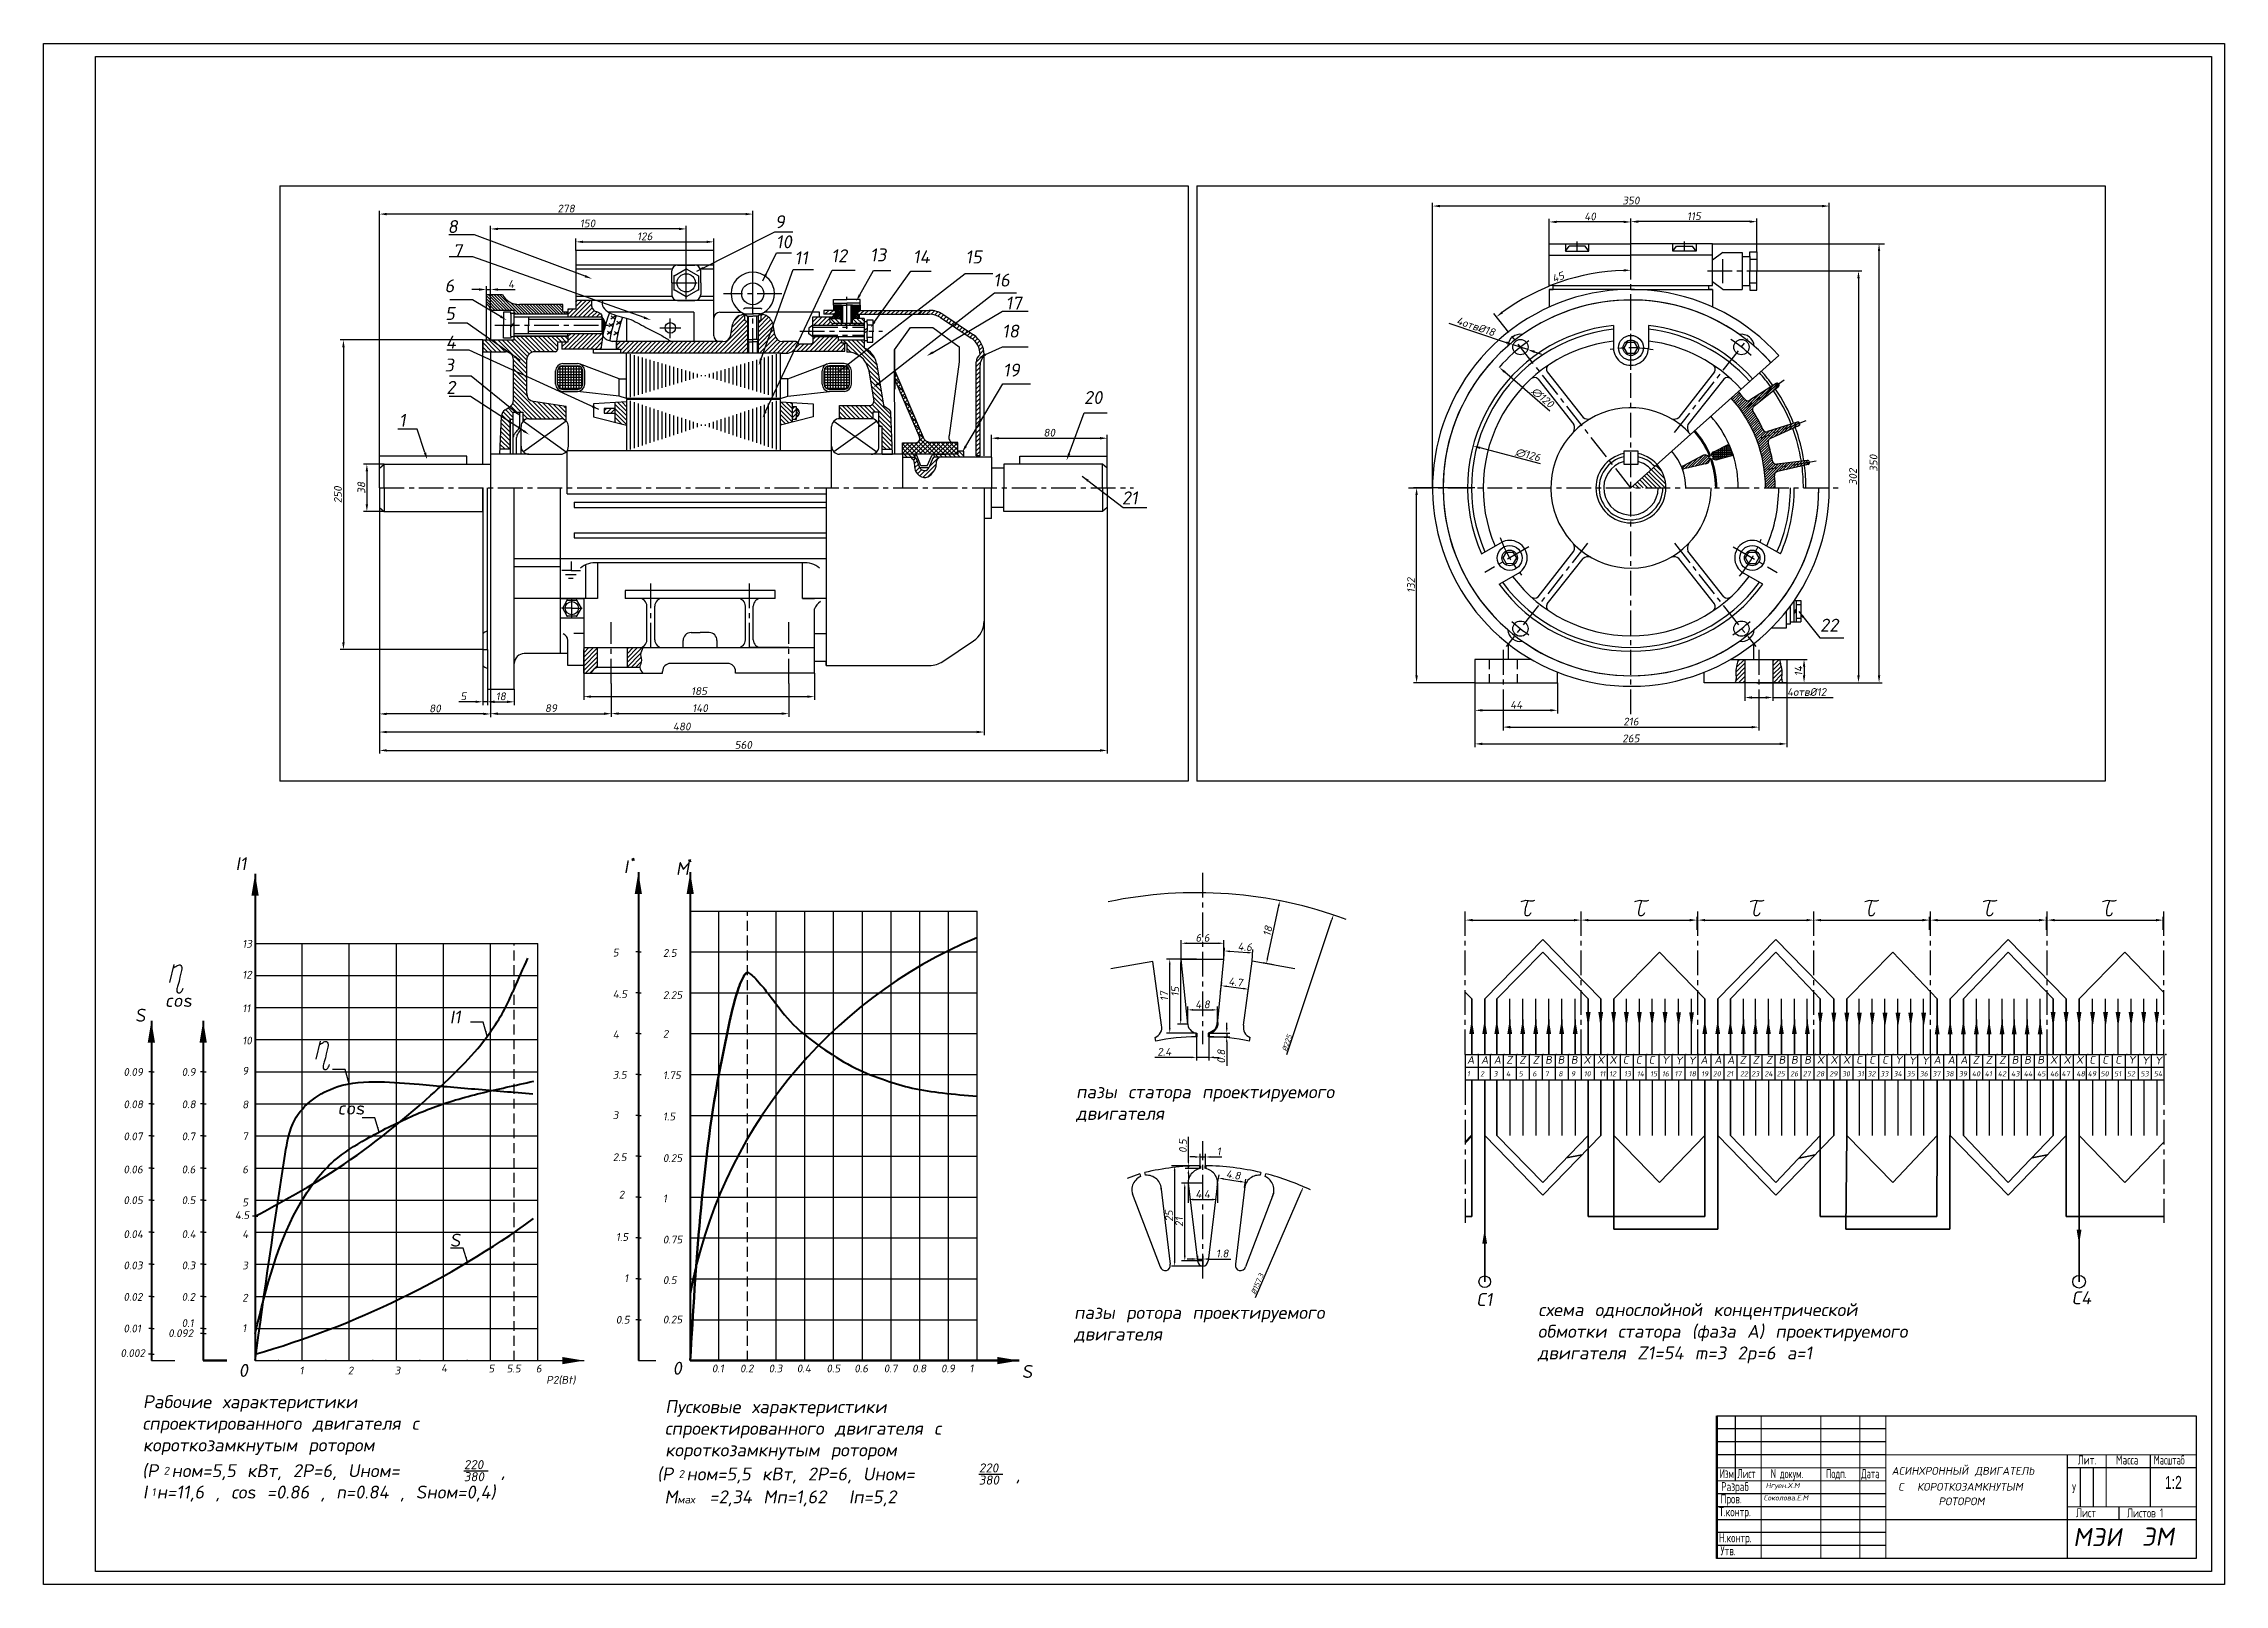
# Model space of a CAD drawing. Header units: millimetres. Extents: x 4613 to 5454, y 1424 to 2018.
import ezdxf

# ---------------------------------------------------------------- set-up
doc = ezdxf.new("R2010")
doc.units = ezdxf.units.MM
doc.header["$LTSCALE"] = 0.3
doc.linetypes.add('CENTER', pattern=[50.8, 31.75, -6.35, 6.35, -6.35])
doc.linetypes.add('DASHED', pattern=[19.05, 12.7, -6.35])
for name, color, linetype in [('1', 1, 'CENTER'), ('1a', 1, 'Continuous'), ('2', 2, 'Continuous'), ('7', 8, 'Continuous'), ('9', 34, 'Continuous'), ('FORMAT', 7, 'Continuous'), ('Ротор', 7, 'Continuous'), ('Статор', 7, 'Continuous')]:
    doc.layers.add(name, color=color, linetype=linetype)
doc.styles.add('1', font='txt.shx', dxfattribs={"oblique": 10, "height": 3})
doc.styles.add('SN0', font='txtn.shx', dxfattribs={"width": 0.72})
doc.styles.add('TXTN', font='txtn.shx', dxfattribs={"width": 0.7})
doc.dimstyles.new('1', dxfattribs={"dimtxt": 2.5, "dimasz": 2.8, "dimexe": 1.25, "dimexo": 0, "dimtad": 1, "dimdec": 0, "dimtxsty": '1', "dimcen": 2.5, "dimclrt": 7, "dimadec": 0, "dimazin": 0, "dimtfac": 1, "dimtdec": 0, "dimtmove": 0, "dimatfit": 3, "dimfxl": 0, "dimarcsym": 0})
doc.dimstyles.new('1a', dxfattribs={"dimtxt": 2, "dimasz": 2, "dimexe": 1.25, "dimexo": 0, "dimtad": 1, "dimdec": 1, "dimtxsty": '1', "dimcen": 2.5, "dimclrt": 256, "dimadec": 1, "dimazin": 0, "dimtfac": 1, "dimtdec": 1, "dimtmove": 0, "dimatfit": 3, "dimfxl": 0, "dimarcsym": 0})
pattern_1 = [(45, (-3810.1193, -752.7573), (-0.8536856, 0.8536856), [])]
pattern_2 = [(135, (-3810.1193, -752.7573), (-0.8536856, -0.8536856), [])]
pattern_3 = [(45, (-3582.0269, -716.8641), (-0.505139407, 0.505139407), [])]

msp = doc.modelspace()

# ---------------------------------------------------------------- texts
at = {"style": '1', "oblique": 10}
for s, height, p in [('I', 5, (4836.74, 1698.39)), ('M', 5, (4856.84, 1697.67)), ('Рабочие характеристики ', 5, (4651.28, 1492.12)), ('Пусковые характеристики ', 5, (4852.71, 1490.21)), ('спроектированного двигателя с ', 5, (4651.13, 1483.79)), ('спроектированного двигателя с ', 5, (4852.57, 1481.88)), ('короткозамкнутым ротором ', 5, (4651.28, 1475.46)), ('220', 3.5, (4775.11, 1468.62)), ('короткозамкнутым ротором ', 5, (4852.71, 1473.55)), ('(Р', 5, (4650.99, 1465.54)), ('2', 3, (4659.32, 1466.54)), ('ном=5,5 кВт, 2Р=6, Uном=', 5, (4662.32, 1465.54)), ('380', 3.5, (4775.06, 1463.96)), (' , ', 5, (4785.03, 1465.54)), ('(Р', 5, (4849.58, 1464.26)), ('2', 3, (4857.91, 1465.26)), ('ном=5,5 кВт, 2Р=6, Uном=', 5, (4860.91, 1464.26)), ('380', 3.5, (4973.66, 1462.67)), ('220', 3.5, (4973.71, 1467.34)), (' , ', 5, (4983.62, 1464.26)), ('АСИНХРОННЫЙ ДВИГАТЕЛЬ     ', 3, (5325.65, 1466.45)), (' С  КОРОТКОЗАМКНУТЫМ', 3, (5325.65, 1460.34)), ('I', 5, (4651.28, 1457.29)), ('1', 3, (4654.61, 1458.29)), ('н=11,6 , соs =0.86 , n=0.84 , Sном=0,4)', 5, (4656.61, 1457.29)), ('М', 5, (4852.42, 1455.44)), ('мах', 3, (4857.4, 1455.44)), ('=2,34 Мп=1,62  Iп=5,2 ', 5, (4869.75, 1455.44)), ('       РОТОРОМ  ', 3, (5325.65, 1454.71)), ('МЭИ', 7, (5395.64, 1438.94)), ('ЭМ', 7, (5422.17, 1439.13))]:
    msp.add_text(s, height=height, dxfattribs=at).set_placement(p)
at = {"lineweight": 30, "char_height": 5, "attachment_point": 1, "style": '1'}
for s, insert, width in [('9', (4895.02, 1952.05), 10.4981), ('8', (4768.8, 1950.17), 10.3331), ('10', (4895.41, 1944.3), 7.727), ('7', (4770.82, 1940.88), 11.4965), ('11', (4902.58, 1938.12), 8.4574), ('12', (4916.76, 1938.91), 11.6289), ('13', (4931.74, 1939.26), 10.8361), ('14', (4948.26, 1938.52), 11.5341), ('15', (4968.48, 1938.48), 10.7407), ('6', (4767.63, 1927.33), 10.7372), ('16', (4979.23, 1929.55), 10.6286), ('17', (4983.99, 1920.66), 12.5693), ('5', (4767.85, 1916.68), 7.5966), ('18', (4982.64, 1909.88), 10.0867), ('4', (4768.11, 1905.61), 8.0142), ('3', (4767.61, 1896.8), 9.5453), ('19', (4983.04, 1894.86), 10.5122), ('2', (4768.28, 1888.17), 9.3439), ('20', (5014.21, 1884.27), 8.9209), ('21', (5028.81, 1845.58), 9.6435), ('22', (5298.06, 1796.5), 9.1923)]:
    msp.add_mtext(s, dxfattribs=dict(at, insert=insert, width=width))
at = {"attachment_point": 1, "style": '1'}
for s, insert, char_height, width in [('I1', (4687.01, 1704.55), 5, 26.9776), ('13', (4689.61, 1672.66), 3, 19.7841), ('5', (4832.49, 1669.27), 3, 8.4554), ('2.5', (4851.82, 1669.13), 3, 8.4554), ('12', (4689.61, 1660.76), 3, 19.7841), ('\\Pcos', (4659.77, 1660.17), 5, 39.7023), ('4.5', (4832.49, 1653.26), 3, 8.4554), ('2.25', (4851.82, 1652.9), 3, 8.4554), ('S', (4648.19, 1646.14), 5, 16.1168), ('11', (4689.61, 1647.79), 3, 19.7841), ('I1', (4769.61, 1645.44), 5, 26.9776), ('10', (4689.61, 1635.35), 3, 19.7841), ('4', (4832.49, 1637.71), 3, 8.4554), ('2', (4851.82, 1637.98), 3, 8.4554), ('0.09', (4643.8, 1623.24), 3, 8.4554), ('0.9', (4666.23, 1623.24), 3, 8.4554), ('9', (4689.61, 1623.71), 3, 19.7841), ('A', (5161.95, 1627.94), 3, 3.6842), ('A', (5167.36, 1627.94), 3, 3.6842), ('A', (5172.25, 1627.94), 3, 3.6842), ('Z', (5177.01, 1627.94), 3, 3.6842), ('Z', (5182.04, 1627.94), 3, 3.6842), ('Z', (5187.21, 1627.94), 3, 3.6842), ('B', (5192.08, 1627.94), 3, 3.6842), ('B', (5196.88, 1627.94), 3, 3.6842), ('B', (5201.98, 1627.94), 3, 3.6842), ('X', (5206.83, 1627.94), 3, 3.6842), ('X', (5212.04, 1627.94), 3, 3.6842), ('X', (5216.86, 1627.94), 3, 3.6842), ('C', (5222, 1627.94), 3, 3.6842), ('C', (5227, 1627.94), 3, 3.6842), ('C', (5232, 1627.94), 3, 3.6842), ('Y', (5237, 1627.94), 3, 3.6842), ('Y', (5242.27, 1627.71), 3, 3.6842), ('Y', (5247.28, 1627.71), 3, 3.6842), ('A', (5251.95, 1627.94), 3, 3.6842), ('A', (5257.36, 1627.94), 3, 3.6842), ('A', (5262.25, 1627.94), 3, 3.6842), ('Z', (5267.02, 1627.94), 3, 3.6842), ('Z', (5272.04, 1627.94), 3, 3.6842), ('Z', (5277.22, 1627.94), 3, 3.6842), ('B', (5282.09, 1627.94), 3, 3.6842), ('B', (5286.88, 1627.94), 3, 3.6842), ('B', (5291.98, 1627.94), 3, 3.6842), ('X', (5296.83, 1627.94), 3, 3.6842), ('X', (5302.04, 1627.94), 3, 3.6842), ('X', (5306.87, 1627.94), 3, 3.6842), ('C', (5312, 1627.94), 3, 3.6842), ('C', (5317, 1627.94), 3, 3.6842), ('C', (5322.01, 1627.94), 3, 3.6842), ('Y', (5327.01, 1627.94), 3, 3.6842), ('Y', (5332.28, 1627.71), 3, 3.6842), ('Y', (5337.28, 1627.71), 3, 3.6842), ('A', (5341.86, 1627.94), 3, 3.6842), ('A', (5347.27, 1627.94), 3, 3.6842), ('A', (5352.16, 1627.94), 3, 3.6842), ('Z', (5356.92, 1627.94), 3, 3.6842), ('Z', (5361.95, 1627.94), 3, 3.6842), ('Z', (5367.12, 1627.94), 3, 3.6842), ('B', (5371.99, 1627.94), 3, 3.6842), ('B', (5376.79, 1627.94), 3, 3.6842), ('B', (5381.89, 1627.94), 3, 3.6842), ('X', (5386.74, 1627.94), 3, 3.6842), ('X', (5391.95, 1627.94), 3, 3.6842), ('X', (5396.77, 1627.94), 3, 3.6842), ('C', (5401.91, 1627.94), 3, 3.6842), ('C', (5406.91, 1627.94), 3, 3.6842), ('C', (5411.91, 1627.94), 3, 3.6842), ('Y', (5416.92, 1627.94), 3, 3.6842), ('Y', (5422.18, 1627.71), 3, 3.6842), ('Y', (5427.19, 1627.71), 3, 3.6842), ('3.5', (4832.49, 1622.17), 3, 8.4554), ('1.75', (4851.82, 1622), 3, 8.4554), ('пазы статора проектируемого двигателя', (5011.16, 1616.62), 5, 121.3994), ('1', (5161.92, 1622.06), 2, 3.7397), ('2', (5167.03, 1622.06), 2, 3.7397), ('3', (5172.14, 1622.06), 2, 3.7397), ('4', (5176.96, 1622.06), 2, 3.7397), ('5', (5181.85, 1622.06), 2, 3.7397), ('6', (5187.18, 1622.06), 2, 3.7397), ('7', (5191.92, 1622.06), 2, 3.7397), ('8', (5197.18, 1622.06), 2, 3.7397), ('9', (5202.03, 1622.06), 2, 3.7397), ('10', (5207, 1622.06), 2, 3.7397), ('11', (5213.07, 1622.06), 2, 3.7397), ('12', (5216.78, 1622.06), 2, 3.7397), ('13', (5222.48, 1622.06), 2, 3.7397), ('14', (5227.44, 1622.06), 2, 3.7397), ('15', (5232.58, 1622.06), 2, 3.7397), ('16', (5237.1, 1622.06), 2, 3.7397), ('17', (5241.99, 1622.06), 2, 3.7397), ('18', (5247.44, 1622.06), 2, 3.7397), ('19', (5252.25, 1622.06), 2, 3.7397), ('20', (5256.77, 1622.06), 2, 3.7397), ('21', (5261.96, 1622.06), 2, 3.7397), ('22', (5267.22, 1622.06), 2, 3.7397), ('23', (5271.57, 1622.06), 2, 3.7397), ('24', (5276.61, 1622.06), 2, 3.7397), ('25', (5281.38, 1622.06), 2, 3.7397), ('26', (5286.57, 1622.06), 2, 3.7397), ('27', (5291.44, 1622.06), 2, 3.7397), ('28', (5296.55, 1622.06), 2, 3.7397), ('29', (5301.66, 1622.06), 2, 3.7397), ('30', (5306.55, 1622.06), 2, 3.7397), ('31', (5312.31, 1622.06), 2, 3.7397), ('32', (5316.35, 1622.06), 2, 3.7397), ('33', (5321.31, 1622.06), 2, 3.7397), ('34', (5326.42, 1622.06), 2, 3.7397), ('35', (5331.46, 1622.06), 2, 3.7397), ('36', (5336.5, 1622.06), 2, 3.7397), ('37', (5341.39, 1622.06), 2, 3.7397), ('38', (5346.4, 1622.06), 2, 3.7397), ('39', (5351.59, 1622.06), 2, 3.7397), ('40', (5356.63, 1622.06), 2, 3.7397), ('41', (5361.59, 1622.06), 2, 3.7397), ('42', (5366.63, 1622.06), 2, 3.7397), ('43', (5371.74, 1622.06), 2, 3.7397), ('44', (5376.63, 1622.06), 2, 3.7397), ('45', (5381.74, 1622.06), 2, 3.7397), ('46', (5386.75, 1622.06), 2, 3.7397), ('47', (5391.2, 1622.06), 2, 3.7397), ('48', (5396.9, 1622.06), 2, 3.7397), ('49', (5401.27, 1622.06), 2, 3.7397), ('50', (5406.24, 1622.06), 2, 3.7397), ('51', (5411.5, 1622.06), 2, 3.7397), ('52', (5416.39, 1622.06), 2, 3.7397), ('53', (5421.65, 1622.06), 2, 3.7397), ('54', (5426.76, 1622.06), 2, 3.7397), ('0.08', (4643.8, 1610.78), 3, 8.4554), ('0.8', (4666.23, 1610.78), 3, 8.4554), ('8', (4689.61, 1610.73), 3, 19.7841), ('\\Pcos', (4726.33, 1618.66), 5, 39.7023), ('3', (4832.49, 1606.63), 3, 8.4554), ('0.07', (4643.8, 1598.43), 3, 8.4554), ('0.7', (4666.23, 1598.43), 3, 8.4554), ('7', (4689.61, 1598.48), 3, 19.7841), ('1.5', (4851.82, 1606.1), 3, 8.4554), ('2.5', (4832.49, 1590.38), 3, 8.4554), ('0.25', (4851.82, 1590.05), 3, 8.4554), ('0.06', (4643.8, 1585.68), 3, 8.4554), ('0.6', (4666.23, 1585.68), 3, 8.4554), ('6', (4689.61, 1585.68), 3, 19.7841), ('0.05', (4643.8, 1573.8), 3, 8.4554), ('0.5', (4666.23, 1573.8), 3, 8.4554), ('5', (4689.61, 1572.99), 3, 19.7841), ('2', (4834.81, 1575.97), 3, 8.4554), ('1', (4851.82, 1574.49), 3, 8.4554), ('4.5', (4686.76, 1568.02), 3, 19.7841), ('0.04', (4643.8, 1560.72), 3, 8.4554), ('0.4', (4666.23, 1560.72), 3, 8.4554), ('4', (4689.61, 1560.74), 3, 19.7841), ('S', (4769.65, 1559.41), 5, 16.1168), ('1.5', (4833.7, 1559.63), 3, 8.4554), ('0.75', (4851.82, 1558.63), 3, 8.4554), ('0.03', (4643.8, 1548.69), 3, 8.4554), ('0.3', (4666.23, 1548.69), 3, 8.4554), ('3', (4689.61, 1548.66), 3, 19.7841), ('1', (4836.89, 1543.73), 3, 8.4554), ('0.5', (4851.82, 1543.02), 3, 8.4554), ('0.02', (4643.8, 1536.52), 3, 8.4554), ('0.2', (4666.23, 1536.52), 3, 8.4554), ('2', (4689.61, 1536.23), 3, 19.7841), ('пазы ротора проектируемого двигателя', (5010.4, 1531.54), 5, 121.3994), ('C1', (5165.43, 1536.52), 5, 7.6773), ('cхема однослойной концентрической \\Pобмотки статора (фаза А) проектируемого \\Pдвигателя Z1=54 m=3 2p=6 a=1', (5189.22, 1532.61), 5, 313.9423), ('C4', (5395.02, 1537.19), 5, 10.0645), ('0.01', (4643.8, 1524.35), 3, 8.4554), ('0.092', (4661.06, 1522.53), 3, 8.4554), ('0.1', (4666.23, 1526.45), 3, 8.4554), ('1', (4689.61, 1524.51), 3, 19.7841), ('0.5', (4833.68, 1527.74), 3, 8.4554), ('0.25', (4851.82, 1527.8), 3, 8.4554), ('0.002', (4642.64, 1514.86), 3, 8.4554), ('0', (4688.25, 1509.2), 5, 31.4523), ('1', (4711.67, 1508.14), 3, 19.7841), ('2', (4730.32, 1508.14), 3, 19.7841), ('3', (4748.39, 1508.14), 3, 19.7841), ('4', (4766.28, 1509.09), 3, 19.7841), ('5', (4784.55, 1508.9), 3, 19.7841), ('5.5', (4791.53, 1508.9), 3, 19.7841), ('6', (4802.81, 1508.9), 3, 19.7841), ('0', (4855.58, 1510.04), 5, 31.4523), ('0.1', (4870.71, 1508.95), 3, 8.4554), ('0.2', (4881.56, 1508.95), 3, 8.4554), ('0.3', (4892.62, 1508.95), 3, 8.4554), ('0.4', (4903.47, 1508.95), 3, 8.4554), ('0.5', (4914.89, 1508.95), 3, 8.4554), ('0.6', (4925.64, 1508.95), 3, 8.4554), ('0.7', (4937.01, 1508.95), 3, 8.4554), ('0.8', (4947.96, 1508.95), 3, 8.4554), ('0.9', (4959.07, 1508.95), 3, 8.4554), ('1', (4970.03, 1508.95), 3, 8.4554), ('S', (4990.2, 1508.8), 5, 16.1168), ('P2(Bt)', (4806.83, 1504.54), 3, 16.0892), ('Соколова.Е.М', (5276.35, 1458.59), 2, 21.4054), ('Нгуен.Х.М', (5277.12, 1463.33), 2, 20.2283)]:
    msp.add_mtext(s, dxfattribs=dict(at, insert=insert, char_height=char_height, width=width))
at = {"char_height": 2, "attachment_point": 5, "style": '1'}
for s, insert, rotation in [('%%c225', (5092.48, 1632.98), 71.55358), ('%%c157.3', (5081.06, 1540.12), 66.52753)]:
    msp.add_mtext(s, dxfattribs=dict(at, insert=insert, rotation=rotation))
at = {"layer": '9', "insert": (4750.05, 1875.46), "char_height": 5, "width": 6.8377, "attachment_point": 1, "style": '1'}
msp.add_mtext('{\\C0;1}', dxfattribs=at)
at = {"layer": 'FORMAT'}
for s, style, width, p in [('Лит.', 'TXTN', 0.7, (5397.46, 1470.42)), ('Масса', 'TXTN', 0.7, (5412.19, 1470.42)), ('Масштаб', 'TXTN', 0.6, (5426.79, 1470.42)), ('Изм', 'TXTN', 0.6, (5259.34, 1465.15)), ('Разраб', 'SN0', 0.7, (5259.91, 1460.15)), ('Лист', 'TXTN', 0.6, (5266.17, 1465.15)), ('N докум.', 'TXTN', 0.6, (5279.08, 1465.15)), ('Подп.', 'TXTN', 0.6, (5300.41, 1465.15)), ('Дата', 'TXTN', 0.6, (5313.96, 1465.15)), ('Пров.', 'TXTN', 0.7, (5259.7, 1455.42)), ('у', 'TXTN', 0.7, (5395.3, 1460.36)), ('Т.контр.', 'TXTN', 0.7, (5259.16, 1450.42)), ('Лист', 'TXTN', 0.7, (5396.78, 1450.08)), ('Листов 1', 'TXTN', 0.7, (5416.45, 1449.99)), ('Н.контр.', 'TXTN', 0.7, (5259.03, 1440.42)), ('Утв.', 'TXTN', 0.7, (5259.7, 1435.42))]:
    msp.add_text(s, height=3.5, dxfattribs=dict(at, style=style, width=width)).set_placement(p)
at = {"layer": 'FORMAT', "width": 0.7}
msp.add_text('1:2', height=5, dxfattribs=at).set_placement((5431.08, 1461.02))

# ---------------------------------------------------------------- blocks, each defined once
blk = doc.blocks.new('*D4')
at = {"color": 0, "lineweight": -2}
for p, q in [((5084.98, 1665.54), (5089.32, 1685.82)), ((5092.49, 1687.19), (5088.51, 1688.03)), ((5087.32, 1663), (5083.34, 1663.84))]:
    blk.add_line(p, q, dxfattribs=at)
at = {"color": 0}
for points in [[(5088.99, 1685.89), (5089.64, 1685.75), (5089.73, 1687.77)], [(5084.66, 1665.61), (5085.31, 1665.47), (5084.57, 1663.58)]]:
    blk.add_solid(points, dxfattribs=at)
at = {"layer": 'Defpoints', "color": 0}
for p in [(5089.73, 1687.77), (5092.49, 1687.19), (5087.32, 1663)]:
    blk.add_point(p, dxfattribs=at)
at = {"insert": (5085.07, 1676.12), "char_height": 3, "attachment_point": 5, "rotation": 77.94074, "style": '1'}
blk.add_mtext('18', dxfattribs=at)
blk = doc.blocks.new('*D1')
at = {"color": 0, "lineweight": -2}
for p, q in [((5068.15, 1665.24), (5068.46, 1669.66)), ((5070.37, 1668.28), (5077.28, 1667.8)), ((5079.06, 1664.49), (5079.37, 1668.91))]:
    blk.add_line(p, q, dxfattribs=at)
at = {"color": 0}
for points in [[(5070.39, 1668.61), (5070.34, 1667.94), (5068.37, 1668.41)], [(5077.31, 1668.13), (5077.26, 1667.47), (5079.28, 1667.66)]]:
    blk.add_solid(points, dxfattribs=at)
at = {"layer": 'Defpoints', "color": 0}
for p in [(5068.15, 1665.24), (5079.28, 1667.66), (5079.06, 1664.49)]:
    blk.add_point(p, dxfattribs=at)
at = {"insert": (5076.28, 1670), "char_height": 3, "attachment_point": 5, "rotation": 356.06949, "style": '1'}
blk.add_mtext('4.6', dxfattribs=at)
blk = doc.blocks.new('*D5')
at = {"color": 0, "lineweight": -2}
for p, q in [((5066.9, 1652.74), (5067.37, 1656.27)), ((5069.19, 1654.77), (5075.65, 1653.91)), ((5077.33, 1651.36), (5077.79, 1654.89))]:
    blk.add_line(p, q, dxfattribs=at)
at = {"color": 0}
for points in [[(5069.23, 1655.1), (5069.14, 1654.44), (5067.2, 1655.03)], [(5075.69, 1654.24), (5075.6, 1653.58), (5077.63, 1653.65)]]:
    blk.add_solid(points, dxfattribs=at)
at = {"layer": 'Defpoints', "color": 0}
for p in [(5066.9, 1652.74), (5077.33, 1651.36), (5077.63, 1653.65)]:
    blk.add_point(p, dxfattribs=at)
at = {"insert": (5072.69, 1656.45), "char_height": 3, "attachment_point": 5, "rotation": 352.47221, "style": '1'}
blk.add_mtext('4.7', dxfattribs=at)
blk = doc.blocks.new('*D6')
at = {"color": 0, "lineweight": -2}
for p, q in [((5057.61, 1635.27), (5057.61, 1626.14)), ((5062.3, 1635.27), (5062.3, 1626.14)), ((5055.61, 1627.39), (5041.48, 1627.39)), ((5062.3, 1627.39), (5057.61, 1627.39)), ((5064.3, 1627.39), (5066.3, 1627.39))]:
    blk.add_line(p, q, dxfattribs=at)
at = {"color": 0}
for points in [[(5055.61, 1627.72), (5055.61, 1627.06), (5057.61, 1627.39)], [(5064.3, 1627.72), (5064.3, 1627.06), (5062.3, 1627.39)]]:
    blk.add_solid(points, dxfattribs=at)
at = {"layer": 'Defpoints', "color": 0}
for p in [(5057.61, 1635.27), (5062.3, 1635.27), (5062.3, 1627.39)]:
    blk.add_point(p, dxfattribs=at)
at = {"insert": (5045.19, 1629.52), "char_height": 3, "attachment_point": 5, "style": '1'}
blk.add_mtext('2.4', dxfattribs=at)
blk = doc.blocks.new('*D7')
at = {"color": 0, "lineweight": -2}
for p, q in [((5069.26, 1638.72), (5069.26, 1640.72)), ((5062.3, 1636.72), (5070.51, 1636.72)), ((5062.31, 1635.27), (5070.51, 1635.27)), ((5069.26, 1636.72), (5069.26, 1635.27)), ((5069.26, 1633.27), (5069.26, 1624.17))]:
    blk.add_line(p, q, dxfattribs=at)
at = {"color": 0}
for points in [[(5068.93, 1638.72), (5069.6, 1638.72), (5069.26, 1636.72)], [(5068.93, 1633.27), (5069.6, 1633.27), (5069.26, 1635.27)]]:
    blk.add_solid(points, dxfattribs=at)
at = {"layer": 'Defpoints', "color": 0}
for p in [(5062.3, 1636.72), (5062.31, 1635.27), (5069.26, 1635.27)]:
    blk.add_point(p, dxfattribs=at)
at = {"insert": (5067.14, 1627.72), "char_height": 3, "attachment_point": 5, "rotation": 90, "style": '1'}
blk.add_mtext('0.8', dxfattribs=at)
blk = doc.blocks.new('*D8')
at = {"color": 0, "lineweight": -2}
for p, q in [((5054.26, 1640.23), (5054.26, 1646.94)), ((5056.26, 1645.69), (5063.65, 1645.69)), ((5065.65, 1640.23), (5065.65, 1646.94))]:
    blk.add_line(p, q, dxfattribs=at)
at = {"color": 0}
for points in [[(5056.26, 1646.03), (5056.26, 1645.36), (5054.26, 1645.69)], [(5063.65, 1646.03), (5063.65, 1645.36), (5065.65, 1645.69)]]:
    blk.add_solid(points, dxfattribs=at)
at = {"layer": 'Defpoints', "color": 0}
for p in [(5054.26, 1640.23), (5065.65, 1645.69), (5065.65, 1640.23)]:
    blk.add_point(p, dxfattribs=at)
at = {"insert": (5059.95, 1647.82), "char_height": 3, "attachment_point": 5, "style": '1'}
blk.add_mtext('4.8', dxfattribs=at)
blk = doc.blocks.new('*D9')
at = {"color": 0, "lineweight": -2}
for p, q in [((5051.51, 1665.24), (5050.26, 1665.24)), ((5051.51, 1642.23), (5051.51, 1663.24)), ((5054.26, 1640.23), (5050.26, 1640.23))]:
    blk.add_line(p, q, dxfattribs=at)
at = {"color": 0}
for points in [[(5051.18, 1663.24), (5051.85, 1663.24), (5051.51, 1665.24)], [(5051.18, 1642.23), (5051.85, 1642.23), (5051.51, 1640.23)]]:
    blk.add_solid(points, dxfattribs=at)
at = {"layer": 'Defpoints', "color": 0}
for p in [(5051.51, 1665.24), (5051.51, 1665.24), (5054.26, 1640.23)]:
    blk.add_point(p, dxfattribs=at)
at = {"insert": (5049.39, 1652.74), "char_height": 3, "attachment_point": 5, "rotation": 90, "style": '1'}
blk.add_mtext('15', dxfattribs=at)
blk = doc.blocks.new('*D10')
at = {"color": 0, "lineweight": -2}
for p, q in [((5057.61, 1665.24), (5046.03, 1665.24)), ((5047.28, 1638.72), (5047.28, 1663.24)), ((5057.61, 1636.72), (5046.03, 1636.72))]:
    blk.add_line(p, q, dxfattribs=at)
at = {"color": 0}
for points in [[(5046.95, 1663.24), (5047.62, 1663.24), (5047.28, 1665.24)], [(5046.95, 1638.72), (5047.62, 1638.72), (5047.28, 1636.72)]]:
    blk.add_solid(points, dxfattribs=at)
at = {"layer": 'Defpoints', "color": 0}
for p in [(5047.28, 1665.24), (5057.61, 1665.24), (5057.61, 1636.72)]:
    blk.add_point(p, dxfattribs=at)
at = {"insert": (5045.16, 1650.98), "char_height": 3, "attachment_point": 5, "rotation": 90, "style": '1'}
blk.add_mtext('17', dxfattribs=at)
blk = doc.blocks.new('*D11')
at = {"color": 0, "lineweight": -2}
for p, q in [((5059.05, 1585.58), (5059.05, 1590.24)), ((5061.05, 1585.58), (5061.05, 1590.24)), ((5057.05, 1588.99), (5055.05, 1588.99)), ((5059.05, 1588.99), (5061.05, 1588.99)), ((5063.05, 1588.99), (5067.33, 1588.99))]:
    blk.add_line(p, q, dxfattribs=at)
at = {"color": 0}
for points in [[(5057.05, 1589.32), (5057.05, 1588.66), (5059.05, 1588.99)], [(5063.05, 1589.32), (5063.05, 1588.66), (5061.05, 1588.99)]]:
    blk.add_solid(points, dxfattribs=at)
at = {"layer": 'Defpoints', "color": 0}
for p in [(5059.05, 1585.58), (5061.05, 1588.99), (5061.05, 1585.58)]:
    blk.add_point(p, dxfattribs=at)
at = {"insert": (5066.19, 1591.11), "char_height": 3, "attachment_point": 5, "style": '1'}
blk.add_mtext('1', dxfattribs=at)
blk = doc.blocks.new('*D2')
at = {"color": 0, "lineweight": -2}
for p, q in [((5065.75, 1578.89), (5066.29, 1582.13)), ((5068.06, 1580.57), (5074.49, 1579.51)), ((5076.14, 1577.18), (5076.67, 1580.42))]:
    blk.add_line(p, q, dxfattribs=at)
at = {"color": 0}
for points in [[(5068.11, 1580.9), (5068, 1580.24), (5066.08, 1580.9)], [(5074.55, 1579.84), (5074.44, 1579.18), (5076.47, 1579.19)]]:
    blk.add_solid(points, dxfattribs=at)
at = {"layer": 'Defpoints', "color": 0}
for p in [(5065.75, 1578.89), (5076.14, 1577.18), (5076.47, 1579.19)]:
    blk.add_point(p, dxfattribs=at)
at = {"insert": (5071.85, 1582.1), "char_height": 3, "attachment_point": 5, "rotation": 350.64944, "style": '1'}
blk.add_mtext('4.8', dxfattribs=at)
blk = doc.blocks.new('*D12')
at = {"color": 0, "lineweight": -2}
for p, q in [((5054.38, 1578.39), (5054.38, 1571.32)), ((5065.7, 1578.42), (5065.7, 1571.32)), ((5056.38, 1572.57), (5063.7, 1572.57))]:
    blk.add_line(p, q, dxfattribs=at)
at = {"color": 0}
for points in [[(5056.38, 1572.91), (5056.38, 1572.24), (5054.38, 1572.57)], [(5063.7, 1572.91), (5063.7, 1572.24), (5065.7, 1572.57)]]:
    blk.add_solid(points, dxfattribs=at)
at = {"layer": 'Defpoints', "color": 0}
for p in [(5054.38, 1578.39), (5065.7, 1578.42), (5065.7, 1572.57)]:
    blk.add_point(p, dxfattribs=at)
at = {"insert": (5060.04, 1574.7), "char_height": 3, "attachment_point": 5, "style": '1'}
blk.add_mtext('4.4', dxfattribs=at)
blk = doc.blocks.new('*D13')
at = {"color": 0, "lineweight": -2}
for p, q in [((5056.06, 1549.64), (5054.06, 1549.64)), ((5058.06, 1548.71), (5058.06, 1550.89)), ((5058.06, 1549.64), (5060.2, 1549.64)), ((5060.2, 1546.89), (5060.2, 1550.89)), ((5062.2, 1549.64), (5070.89, 1549.64))]:
    blk.add_line(p, q, dxfattribs=at)
at = {"color": 0}
for points in [[(5056.06, 1549.98), (5056.06, 1549.31), (5058.06, 1549.64)], [(5062.2, 1549.98), (5062.2, 1549.31), (5060.2, 1549.64)]]:
    blk.add_solid(points, dxfattribs=at)
at = {"layer": 'Defpoints', "color": 0}
for p in [(5058.06, 1549.64), (5058.06, 1548.71), (5060.2, 1546.89)]:
    blk.add_point(p, dxfattribs=at)
at = {"insert": (5067.55, 1551.77), "char_height": 3, "attachment_point": 5, "style": '1'}
blk.add_mtext('1.8', dxfattribs=at)
blk = doc.blocks.new('*D14')
at = {"color": 0, "lineweight": -2}
for p, q in [((5054.47, 1587.58), (5054.47, 1596.77)), ((5059.04, 1585.58), (5053.22, 1585.58)), ((5059.05, 1584.5), (5053.22, 1584.5)), ((5054.47, 1584.5), (5054.47, 1585.58)), ((5054.47, 1582.5), (5054.47, 1580.5))]:
    blk.add_line(p, q, dxfattribs=at)
at = {"color": 0}
for points in [[(5054.14, 1587.58), (5054.8, 1587.58), (5054.47, 1585.58)], [(5054.14, 1582.5), (5054.8, 1582.5), (5054.47, 1584.5)]]:
    blk.add_solid(points, dxfattribs=at)
at = {"layer": 'Defpoints', "color": 0}
for p in [(5054.47, 1585.58), (5059.04, 1585.58), (5059.05, 1584.5)]:
    blk.add_point(p, dxfattribs=at)
at = {"insert": (5052.35, 1593.18), "char_height": 3, "attachment_point": 5, "rotation": 90, "style": '1'}
blk.add_mtext('0.5', dxfattribs=at)
blk = doc.blocks.new('*D15')
at = {"color": 0, "lineweight": -2}
for p, q in [((5059.04, 1585.58), (5047.93, 1585.58)), ((5049.18, 1583.58), (5049.18, 1548.89)), ((5058.66, 1546.89), (5047.93, 1546.89))]:
    blk.add_line(p, q, dxfattribs=at)
at = {"color": 0}
for points in [[(5048.85, 1583.58), (5049.51, 1583.58), (5049.18, 1585.58)], [(5048.85, 1548.89), (5049.51, 1548.89), (5049.18, 1546.89)]]:
    blk.add_solid(points, dxfattribs=at)
at = {"layer": 'Defpoints', "color": 0}
for p in [(5059.04, 1585.58), (5049.18, 1546.89), (5058.66, 1546.89)]:
    blk.add_point(p, dxfattribs=at)
at = {"insert": (5047.05, 1566.24), "char_height": 3, "attachment_point": 5, "rotation": 90, "style": '1'}
blk.add_mtext('25', dxfattribs=at)
blk = doc.blocks.new('*D16')
at = {"color": 0, "lineweight": -2}
for p, q in [((5060.05, 1578.89), (5051.83, 1578.89)), ((5053.08, 1550.89), (5053.08, 1576.89)), ((5060.05, 1548.89), (5051.83, 1548.89))]:
    blk.add_line(p, q, dxfattribs=at)
at = {"color": 0}
for points in [[(5052.75, 1576.89), (5053.41, 1576.89), (5053.08, 1578.89)], [(5052.75, 1550.89), (5053.41, 1550.89), (5053.08, 1548.89)]]:
    blk.add_solid(points, dxfattribs=at)
at = {"layer": 'Defpoints', "color": 0}
for p in [(5053.08, 1578.89), (5060.05, 1578.89), (5060.05, 1548.89)]:
    blk.add_point(p, dxfattribs=at)
at = {"insert": (5050.95, 1563.89), "char_height": 3, "attachment_point": 5, "rotation": 90, "style": '1'}
blk.add_mtext('21', dxfattribs=at)
blk = doc.blocks.new('*D3')
at = {"color": 0, "lineweight": -2}
for p, q in [((5051.75, 1665.24), (5051.75, 1672.62)), ((5053.75, 1671.37), (5066.15, 1671.37)), ((5068.15, 1665.24), (5068.15, 1672.62))]:
    blk.add_line(p, q, dxfattribs=at)
at = {"color": 0}
for points in [[(5053.75, 1671.7), (5053.75, 1671.04), (5051.75, 1671.37)], [(5066.15, 1671.7), (5066.15, 1671.04), (5068.15, 1671.37)]]:
    blk.add_solid(points, dxfattribs=at)
at = {"layer": 'Defpoints', "color": 0}
for p in [(5051.75, 1665.24), (5068.15, 1671.37), (5068.15, 1665.24)]:
    blk.add_point(p, dxfattribs=at)
at = {"insert": (5059.95, 1673.49), "char_height": 3, "attachment_point": 5, "style": '1'}
blk.add_mtext('6.6', dxfattribs=at)
blk = doc.blocks.new('*D17')
at = {"layer": '9', "color": 0, "lineweight": -2}
for p, q in [((4978.51, 1858.79), (4978.51, 1867.34)), ((5023.2, 1858.79), (5023.2, 1867.34)), ((4981.31, 1866.09), (5020.4, 1866.09))]:
    blk.add_line(p, q, dxfattribs=at)
at = {"layer": '9', "color": 0}
for points in [[(4981.31, 1866.56), (4981.31, 1865.62), (4978.51, 1866.09)], [(5020.4, 1866.56), (5020.4, 1865.62), (5023.2, 1866.09)]]:
    blk.add_solid(points, dxfattribs=at)
at = {"layer": 'Defpoints', "color": 0}
for p in [(4978.51, 1858.79), (5023.2, 1866.09), (5023.2, 1858.79)]:
    blk.add_point(p, dxfattribs=at)
at = {"layer": '9', "color": 7, "insert": (5000.85, 1868.21), "char_height": 3, "attachment_point": 5, "style": '1'}
blk.add_mtext('80', dxfattribs=at)
blk = doc.blocks.new('*D18')
at = {"layer": '9', "color": 0, "lineweight": -2}
for p, q in [((4742.51, 1839.33), (4742.51, 1744.47)), ((5023.2, 1839.33), (5023.2, 1744.47)), ((4745.31, 1745.72), (5020.4, 1745.72))]:
    blk.add_line(p, q, dxfattribs=at)
at = {"layer": '9', "color": 0}
for points in [[(4745.31, 1746.18), (4745.31, 1745.25), (4742.51, 1745.72)], [(5020.4, 1746.18), (5020.4, 1745.25), (5023.2, 1745.72)]]:
    blk.add_solid(points, dxfattribs=at)
at = {"layer": 'Defpoints', "color": 0}
for p in [(4742.51, 1839.33), (5023.2, 1839.33), (5023.2, 1745.72)]:
    blk.add_point(p, dxfattribs=at)
at = {"layer": '9', "color": 7, "insert": (4882.85, 1747.84), "char_height": 3, "attachment_point": 5, "style": '1'}
blk.add_mtext('560', dxfattribs=at)
blk = doc.blocks.new('*D19')
at = {"layer": '9', "color": 0, "lineweight": -2}
for p, q in [((4744.33, 1856.06), (4736.41, 1856.06)), ((4737.66, 1853.26), (4737.66, 1840.61)), ((4744.33, 1837.81), (4736.41, 1837.81))]:
    blk.add_line(p, q, dxfattribs=at)
at = {"layer": '9', "color": 0}
for points in [[(4737.2, 1853.26), (4738.13, 1853.26), (4737.66, 1856.06)], [(4737.2, 1840.61), (4738.13, 1840.61), (4737.66, 1837.81)]]:
    blk.add_solid(points, dxfattribs=at)
at = {"layer": 'Defpoints', "color": 0}
for p in [(4744.33, 1856.06), (4737.66, 1837.81), (4744.33, 1837.81)]:
    blk.add_point(p, dxfattribs=at)
at = {"layer": '9', "color": 7, "insert": (4735.54, 1846.94), "char_height": 3, "attachment_point": 5, "rotation": 90, "style": '1'}
blk.add_mtext('38', dxfattribs=at)
blk = doc.blocks.new('*D20')
at = {"layer": '9', "color": 0, "lineweight": -2}
for p, q in [((4831.94, 1771.53), (4831.94, 1758.66)), ((4900.39, 1771.53), (4900.39, 1758.66)), ((4834.74, 1759.91), (4897.59, 1759.91))]:
    blk.add_line(p, q, dxfattribs=at)
at = {"layer": '9', "color": 0}
for points in [[(4834.74, 1760.38), (4834.74, 1759.44), (4831.94, 1759.91)], [(4897.59, 1760.38), (4897.59, 1759.44), (4900.39, 1759.91)]]:
    blk.add_solid(points, dxfattribs=at)
at = {"layer": 'Defpoints', "color": 0}
for p in [(4831.94, 1771.53), (4900.39, 1771.53), (4900.39, 1759.91)]:
    blk.add_point(p, dxfattribs=at)
at = {"layer": '9', "color": 7, "insert": (4866.16, 1762.03), "char_height": 3, "attachment_point": 5, "style": '1'}
blk.add_mtext('140', dxfattribs=at)
blk = doc.blocks.new('*D21')
at = {"layer": '9', "color": 0, "lineweight": -2}
for p, q in [((4742.51, 1795.54), (4742.51, 1751.56)), ((4975.68, 1795.54), (4975.68, 1751.56)), ((4972.88, 1752.81), (4745.31, 1752.81))]:
    blk.add_line(p, q, dxfattribs=at)
at = {"layer": '9', "color": 0}
for points in [[(4745.31, 1753.28), (4745.31, 1752.35), (4742.51, 1752.81)], [(4972.88, 1753.28), (4972.88, 1752.35), (4975.68, 1752.81)]]:
    blk.add_solid(points, dxfattribs=at)
at = {"layer": 'Defpoints', "color": 0}
for p in [(4742.51, 1795.54), (4975.68, 1795.54), (4742.51, 1752.81)]:
    blk.add_point(p, dxfattribs=at)
at = {"layer": '9', "color": 7, "insert": (4859.09, 1754.94), "char_height": 3, "attachment_point": 5, "style": '1'}
blk.add_mtext('480', dxfattribs=at)
blk = doc.blocks.new('*D22')
at = {"layer": '9', "color": 0, "lineweight": -2}
for p, q in [((4742.51, 1846.94), (4742.51, 1758.54)), ((4785.4, 1846.94), (4785.4, 1758.54)), ((4782.6, 1759.79), (4745.31, 1759.79))]:
    blk.add_line(p, q, dxfattribs=at)
at = {"layer": '9', "color": 0}
for points in [[(4745.31, 1760.25), (4745.31, 1759.32), (4742.51, 1759.79)], [(4782.6, 1760.25), (4782.6, 1759.32), (4785.4, 1759.79)]]:
    blk.add_solid(points, dxfattribs=at)
at = {"layer": 'Defpoints', "color": 0}
for p in [(4742.51, 1846.94), (4785.4, 1846.94), (4742.51, 1759.79)]:
    blk.add_point(p, dxfattribs=at)
at = {"layer": '9', "color": 7, "insert": (4763.95, 1761.91), "char_height": 3, "attachment_point": 5, "style": '1'}
blk.add_mtext('80', dxfattribs=at)
blk = doc.blocks.new('*D23')
at = {"layer": '9', "color": 0, "lineweight": -2}
for p, q in [((4785.4, 1769.37), (4785.4, 1758.63)), ((4831.94, 1769.37), (4831.94, 1758.63)), ((4788.2, 1759.88), (4829.14, 1759.88))]:
    blk.add_line(p, q, dxfattribs=at)
at = {"layer": '9', "color": 0}
for points in [[(4788.2, 1760.35), (4788.2, 1759.41), (4785.4, 1759.88)], [(4829.14, 1760.35), (4829.14, 1759.41), (4831.94, 1759.88)]]:
    blk.add_solid(points, dxfattribs=at)
at = {"layer": 'Defpoints', "color": 0}
for p in [(4785.4, 1769.37), (4831.94, 1769.37), (4831.94, 1759.88)]:
    blk.add_point(p, dxfattribs=at)
at = {"layer": '9', "color": 7, "insert": (4808.67, 1762), "char_height": 3, "attachment_point": 5, "style": '1'}
blk.add_mtext('89', dxfattribs=at)
blk = doc.blocks.new('*D24')
at = {"layer": '9', "color": 0, "lineweight": -2}
for p, q in [((4782.36, 1903.98), (4727.38, 1903.98)), ((4728.63, 1901.18), (4728.63, 1787.38)), ((4782.36, 1784.58), (4727.38, 1784.58))]:
    blk.add_line(p, q, dxfattribs=at)
at = {"layer": '9', "color": 0}
for points in [[(4728.16, 1901.18), (4729.1, 1901.18), (4728.63, 1903.98)], [(4728.16, 1787.38), (4729.1, 1787.38), (4728.63, 1784.58)]]:
    blk.add_solid(points, dxfattribs=at)
at = {"layer": 'Defpoints', "color": 0}
for p in [(4782.36, 1903.98), (4728.63, 1784.58), (4782.36, 1784.58)]:
    blk.add_point(p, dxfattribs=at)
at = {"layer": '9', "color": 7, "insert": (4726.5, 1844.28), "char_height": 3, "attachment_point": 5, "rotation": 90, "style": '1'}
blk.add_mtext('250', dxfattribs=at)
blk = doc.blocks.new('*D25')
at = {"layer": '9', "color": 0, "lineweight": -2}
for p, q in [((4782.36, 1784.58), (4782.36, 1763.22)), ((4784.13, 1784.58), (4784.13, 1763.22)), ((4779.56, 1764.47), (4773.07, 1764.47)), ((4784.13, 1764.47), (4782.36, 1764.47)), ((4786.93, 1764.47), (4789.73, 1764.47))]:
    blk.add_line(p, q, dxfattribs=at)
at = {"layer": '9', "color": 0}
for points in [[(4779.56, 1764.94), (4779.56, 1764.01), (4782.36, 1764.47)], [(4786.93, 1764.94), (4786.93, 1764.01), (4784.13, 1764.47)]]:
    blk.add_solid(points, dxfattribs=at)
at = {"layer": 'Defpoints', "color": 0}
for p in [(4782.36, 1784.58), (4784.13, 1784.58), (4782.36, 1764.47)]:
    blk.add_point(p, dxfattribs=at)
at = {"layer": '9', "color": 7, "insert": (4774.91, 1766.6), "char_height": 3, "attachment_point": 5, "style": '1'}
blk.add_mtext('5', dxfattribs=at)
blk = doc.blocks.new('*D26')
at = {"layer": '9', "color": 0, "lineweight": -2}
for p, q in [((4784.13, 1769.37), (4784.13, 1763.2)), ((4794.52, 1769.37), (4794.52, 1763.2)), ((4786.93, 1764.45), (4791.72, 1764.45))]:
    blk.add_line(p, q, dxfattribs=at)
at = {"layer": '9', "color": 0}
for points in [[(4786.93, 1764.91), (4786.93, 1763.98), (4784.13, 1764.45)], [(4791.72, 1764.91), (4791.72, 1763.98), (4794.52, 1764.45)]]:
    blk.add_solid(points, dxfattribs=at)
at = {"layer": 'Defpoints', "color": 0}
for p in [(4784.13, 1769.37), (4794.52, 1769.37), (4794.52, 1764.45)]:
    blk.add_point(p, dxfattribs=at)
at = {"layer": '9', "color": 7, "insert": (4789.32, 1766.57), "char_height": 3, "attachment_point": 5, "style": '1'}
blk.add_mtext('18', dxfattribs=at)
blk = doc.blocks.new('*D27')
at = {"layer": '9', "color": 0, "lineweight": -2}
for p, q in [((4818.24, 1938.49), (4818.24, 1943.03)), ((4871.47, 1938.49), (4871.47, 1943.03)), ((4821.04, 1941.78), (4868.67, 1941.78))]:
    blk.add_line(p, q, dxfattribs=at)
at = {"layer": '9', "color": 0}
for points in [[(4821.04, 1942.25), (4821.04, 1941.31), (4818.24, 1941.78)], [(4868.67, 1942.25), (4868.67, 1941.31), (4871.47, 1941.78)]]:
    blk.add_solid(points, dxfattribs=at)
at = {"layer": 'Defpoints', "color": 0}
for p in [(4818.24, 1938.49), (4871.47, 1941.78), (4871.47, 1938.49)]:
    blk.add_point(p, dxfattribs=at)
at = {"layer": '9', "color": 7, "insert": (4844.85, 1943.91), "char_height": 3, "attachment_point": 5, "style": '1'}
blk.add_mtext('126', dxfattribs=at)
blk = doc.blocks.new('*D28')
at = {"layer": '9', "color": 0, "lineweight": -2}
for p, q in [((4780.95, 1923.42), (4778.15, 1923.42)), ((4783.75, 1915.38), (4783.75, 1924.67)), ((4783.75, 1923.42), (4785.4, 1923.42)), ((4785.4, 1915.38), (4785.4, 1924.67)), ((4788.2, 1923.42), (4794.91, 1923.42))]:
    blk.add_line(p, q, dxfattribs=at)
at = {"layer": '9', "color": 0}
for points in [[(4780.95, 1923.88), (4780.95, 1922.95), (4783.75, 1923.42)], [(4788.2, 1923.88), (4788.2, 1922.95), (4785.4, 1923.42)]]:
    blk.add_solid(points, dxfattribs=at)
at = {"layer": 'Defpoints', "color": 0}
for p in [(4783.75, 1923.42), (4783.75, 1915.38), (4785.4, 1915.38)]:
    blk.add_point(p, dxfattribs=at)
at = {"layer": '9', "color": 7, "insert": (4793.29, 1925.54), "char_height": 3, "attachment_point": 5, "style": '1'}
blk.add_mtext('4', dxfattribs=at)
blk = doc.blocks.new('*D29')
at = {"layer": '9', "color": 0, "lineweight": -2}
for p, q in [((4785.4, 1924.67), (4785.4, 1948.02)), ((4858.02, 1946.77), (4788.2, 1946.77)), ((4860.82, 1926), (4860.82, 1948.02))]:
    blk.add_line(p, q, dxfattribs=at)
at = {"layer": '9', "color": 0}
for points in [[(4788.2, 1947.24), (4788.2, 1946.3), (4785.4, 1946.77)], [(4858.02, 1947.24), (4858.02, 1946.3), (4860.82, 1946.77)]]:
    blk.add_solid(points, dxfattribs=at)
at = {"layer": 'Defpoints', "color": 0}
for p in [(4785.4, 1946.77), (4860.82, 1926), (4785.4, 1924.67)]:
    blk.add_point(p, dxfattribs=at)
at = {"layer": '9', "color": 7, "insert": (4822.76, 1948.9), "char_height": 3, "attachment_point": 5, "style": '1'}
blk.add_mtext('150', dxfattribs=at)
blk = doc.blocks.new('*D30')
at = {"layer": '9', "color": 0, "lineweight": -2}
for p, q in [((4821.29, 1775.45), (4821.29, 1765.2)), ((4910.27, 1775.45), (4910.27, 1765.2)), ((4824.09, 1766.45), (4907.47, 1766.45))]:
    blk.add_line(p, q, dxfattribs=at)
at = {"layer": '9', "color": 0}
for points in [[(4824.09, 1766.92), (4824.09, 1765.99), (4821.29, 1766.45)], [(4907.47, 1766.92), (4907.47, 1765.99), (4910.27, 1766.45)]]:
    blk.add_solid(points, dxfattribs=at)
at = {"layer": 'Defpoints', "color": 0}
for p in [(4821.29, 1775.45), (4910.27, 1775.45), (4910.27, 1766.45)]:
    blk.add_point(p, dxfattribs=at)
at = {"layer": '9', "color": 7, "insert": (4865.78, 1768.58), "char_height": 3, "attachment_point": 5, "style": '1'}
blk.add_mtext('185', dxfattribs=at)
blk = doc.blocks.new('*D31')
at = {"layer": '9', "color": 0, "lineweight": -2}
for p, q in [((4742.51, 1921.75), (4742.51, 1953.74)), ((4883.69, 1952.49), (4745.31, 1952.49)), ((4886.49, 1921.75), (4886.49, 1953.74))]:
    blk.add_line(p, q, dxfattribs=at)
at = {"layer": '9', "color": 0}
for points in [[(4745.31, 1952.95), (4745.31, 1952.02), (4742.51, 1952.49)], [(4883.69, 1952.95), (4883.69, 1952.02), (4886.49, 1952.49)]]:
    blk.add_solid(points, dxfattribs=at)
at = {"layer": 'Defpoints', "color": 0}
for p in [(4742.51, 1952.49), (4742.51, 1921.75), (4886.49, 1921.75)]:
    blk.add_point(p, dxfattribs=at)
at = {"layer": '9', "color": 7, "insert": (4814.5, 1954.61), "char_height": 3, "attachment_point": 5, "style": '1'}
blk.add_mtext('278', dxfattribs=at)
blk = doc.blocks.new('*D32')
at = {"layer": '9', "color": 0, "lineweight": -2}
for p, q in [((5225.15, 1937.99), (5225.15, 1950.83)), ((5270.93, 1949.58), (5227.95, 1949.58)), ((5273.73, 1937.99), (5273.73, 1950.83))]:
    blk.add_line(p, q, dxfattribs=at)
at = {"layer": '9', "color": 0}
for points in [[(5227.95, 1950.05), (5227.95, 1949.11), (5225.15, 1949.58)], [(5270.93, 1950.05), (5270.93, 1949.11), (5273.73, 1949.58)]]:
    blk.add_solid(points, dxfattribs=at)
at = {"layer": 'Defpoints', "color": 0}
for p in [(5225.15, 1949.58), (5225.15, 1937.99), (5273.73, 1937.99)]:
    blk.add_point(p, dxfattribs=at)
at = {"layer": '9', "color": 7, "insert": (5249.44, 1951.71), "char_height": 3, "attachment_point": 5, "style": '1'}
blk.add_mtext('115', dxfattribs=at)
blk = doc.blocks.new('*D33')
at = {"layer": '9', "color": 0, "lineweight": -2}
for p, q in [((5193.65, 1936.69), (5193.65, 1950.71)), ((5222.35, 1949.46), (5196.45, 1949.46)), ((5225.15, 1936.69), (5225.15, 1950.71))]:
    blk.add_line(p, q, dxfattribs=at)
at = {"layer": '9', "color": 0}
for points in [[(5196.45, 1949.93), (5196.45, 1949), (5193.65, 1949.46)], [(5222.35, 1949.93), (5222.35, 1949), (5225.15, 1949.46)]]:
    blk.add_solid(points, dxfattribs=at)
at = {"layer": 'Defpoints', "color": 0}
for p in [(5193.65, 1949.46), (5193.65, 1936.69), (5225.15, 1936.69)]:
    blk.add_point(p, dxfattribs=at)
at = {"layer": '9', "color": 7, "insert": (5209.4, 1951.59), "char_height": 3, "attachment_point": 5, "style": '1'}
blk.add_mtext('40', dxfattribs=at)
blk = doc.blocks.new('*D34')
at = {"layer": '9', "color": 0, "lineweight": -2}
for p, q in [((5148.65, 1846.94), (5148.65, 1956.84)), ((5298.85, 1955.59), (5151.45, 1955.59)), ((5301.65, 1846.94), (5301.65, 1956.84))]:
    blk.add_line(p, q, dxfattribs=at)
at = {"layer": '9', "color": 0}
for points in [[(5151.45, 1956.06), (5151.45, 1955.13), (5148.65, 1955.59)], [(5298.85, 1956.06), (5298.85, 1955.13), (5301.65, 1955.59)]]:
    blk.add_solid(points, dxfattribs=at)
at = {"layer": 'Defpoints', "color": 0}
for p in [(5148.65, 1955.59), (5148.65, 1846.94), (5301.65, 1846.94)]:
    blk.add_point(p, dxfattribs=at)
at = {"layer": '9', "color": 7, "insert": (5225.15, 1957.72), "char_height": 3, "attachment_point": 5, "style": '1'}
blk.add_mtext('350', dxfattribs=at)
blk = doc.blocks.new('*D35')
at = {"layer": '9', "color": 0, "lineweight": -2}
for p, q in [((5285.29, 1941.04), (5322.08, 1941.04)), ((5320.83, 1774.63), (5320.83, 1938.24)), ((5285.29, 1771.83), (5322.08, 1771.83))]:
    blk.add_line(p, q, dxfattribs=at)
at = {"layer": '9', "color": 0}
for points in [[(5320.36, 1938.24), (5321.29, 1938.24), (5320.83, 1941.04)], [(5320.36, 1774.63), (5321.29, 1774.63), (5320.83, 1771.83)]]:
    blk.add_solid(points, dxfattribs=at)
at = {"layer": 'Defpoints', "color": 0}
for p in [(5285.29, 1941.04), (5320.83, 1941.04), (5285.29, 1771.83)]:
    blk.add_point(p, dxfattribs=at)
at = {"layer": '9', "color": 7, "insert": (5318.7, 1856.44), "char_height": 3, "attachment_point": 5, "rotation": 90, "style": '1'}
blk.add_mtext('350', dxfattribs=at)
blk = doc.blocks.new('*D36')
at = {"layer": '9', "color": 0, "lineweight": -2}
for p, q in [((5273.73, 1930.56), (5314.15, 1930.56)), ((5312.9, 1927.76), (5312.9, 1774.63)), ((5273.73, 1771.83), (5314.15, 1771.83))]:
    blk.add_line(p, q, dxfattribs=at)
at = {"layer": '9', "color": 0}
for points in [[(5312.44, 1927.76), (5313.37, 1927.76), (5312.9, 1930.56)], [(5312.44, 1774.63), (5313.37, 1774.63), (5312.9, 1771.83)]]:
    blk.add_solid(points, dxfattribs=at)
at = {"layer": 'Defpoints', "color": 0}
for p in [(5273.73, 1930.56), (5273.73, 1771.83), (5312.9, 1771.83)]:
    blk.add_point(p, dxfattribs=at)
at = {"layer": '9', "color": 7, "insert": (5310.78, 1851.19), "char_height": 3, "attachment_point": 5, "rotation": 90, "style": '1'}
blk.add_mtext('302', dxfattribs=at)
blk = doc.blocks.new('*D37')
at = {"layer": '9', "color": 0, "lineweight": -2}
for p, q in [((5154.97, 1910.38), (5177.09, 1903.02)), ((5185.32, 1900.28), (5179.75, 1902.14)), ((5187.98, 1899.4), (5190.64, 1898.51))]:
    blk.add_line(p, q, dxfattribs=at)
at = {"layer": '9', "color": 0}
for points in [[(5177.24, 1903.46), (5176.94, 1902.58), (5179.75, 1902.14)], [(5188.13, 1899.84), (5187.83, 1898.95), (5185.32, 1900.28)]]:
    blk.add_solid(points, dxfattribs=at)
at = {"layer": 'Defpoints', "color": 0}
for p in [(5179.75, 1902.14), (5185.32, 1900.28)]:
    blk.add_point(p, dxfattribs=at)
at = {"layer": '9', "color": 7, "insert": (5165.37, 1909.16), "char_height": 3, "attachment_point": 5, "rotation": 341.6058, "style": '1'}
blk.add_mtext('4отв%%c18', dxfattribs=at)
blk = doc.blocks.new('*D38')
at = {"layer": '9', "color": 0, "lineweight": -2}
for p, q in [((5165, 1846.94), (5141.23, 1846.94)), ((5142.48, 1774.63), (5142.48, 1844.14)), ((5165, 1771.83), (5141.23, 1771.83))]:
    blk.add_line(p, q, dxfattribs=at)
at = {"layer": '9', "color": 0}
for points in [[(5142.01, 1844.14), (5142.95, 1844.14), (5142.48, 1846.94)], [(5142.01, 1774.63), (5142.95, 1774.63), (5142.48, 1771.83)]]:
    blk.add_solid(points, dxfattribs=at)
at = {"layer": 'Defpoints', "color": 0}
for p in [(5142.48, 1846.94), (5165, 1846.94), (5165, 1771.83)]:
    blk.add_point(p, dxfattribs=at)
at = {"layer": '9', "color": 7, "insert": (5140.35, 1809.38), "char_height": 3, "attachment_point": 5, "rotation": 90, "style": '1'}
blk.add_mtext('132', dxfattribs=at)
blk = doc.blocks.new('*D39')
at = {"layer": '9', "color": 0, "lineweight": -2}
for p, q in [((5175.83, 1767.78), (5175.83, 1753.45)), ((5274.46, 1767.78), (5274.46, 1753.45)), ((5178.63, 1754.7), (5271.66, 1754.7))]:
    blk.add_line(p, q, dxfattribs=at)
at = {"layer": '9', "color": 0}
for points in [[(5178.63, 1755.17), (5178.63, 1754.23), (5175.83, 1754.7)], [(5271.66, 1755.17), (5271.66, 1754.23), (5274.46, 1754.7)]]:
    blk.add_solid(points, dxfattribs=at)
at = {"layer": 'Defpoints', "color": 0}
for p in [(5175.83, 1767.78), (5274.46, 1767.78), (5274.46, 1754.7)]:
    blk.add_point(p, dxfattribs=at)
at = {"layer": '9', "color": 7, "insert": (5225.15, 1756.83), "char_height": 3, "attachment_point": 5, "style": '1'}
blk.add_mtext('216', dxfattribs=at)
blk = doc.blocks.new('*D40')
at = {"layer": '9', "color": 0, "lineweight": -2}
for p, q in [((5285.29, 1780.83), (5293.16, 1780.83)), ((5291.91, 1778.03), (5291.91, 1774.63)), ((5285.29, 1771.83), (5293.16, 1771.83))]:
    blk.add_line(p, q, dxfattribs=at)
at = {"layer": '9', "color": 0}
for points in [[(5291.44, 1778.03), (5292.37, 1778.03), (5291.91, 1780.83)], [(5291.44, 1774.63), (5292.37, 1774.63), (5291.91, 1771.83)]]:
    blk.add_solid(points, dxfattribs=at)
at = {"layer": 'Defpoints', "color": 0}
for p in [(5285.29, 1780.83), (5285.29, 1771.83), (5291.91, 1771.83)]:
    blk.add_point(p, dxfattribs=at)
at = {"layer": '9', "color": 7, "insert": (5289.78, 1776.33), "char_height": 3, "attachment_point": 5, "rotation": 90, "style": '1'}
blk.add_mtext('14', dxfattribs=at)
blk = doc.blocks.new('*D41')
at = {"layer": '9', "color": 0, "lineweight": -2}
for p, q in [((5269.06, 1771.83), (5269.06, 1764.87)), ((5271.86, 1766.12), (5277.07, 1766.12)), ((5279.87, 1771.83), (5279.87, 1764.87)), ((5279.87, 1766.12), (5303.19, 1766.12))]:
    blk.add_line(p, q, dxfattribs=at)
at = {"layer": '9', "color": 0}
for points in [[(5271.86, 1766.58), (5271.86, 1765.65), (5269.06, 1766.12)], [(5277.07, 1766.58), (5277.07, 1765.65), (5279.87, 1766.12)]]:
    blk.add_solid(points, dxfattribs=at)
at = {"layer": 'Defpoints', "color": 0}
for p in [(5269.06, 1771.83), (5279.87, 1771.83), (5279.87, 1766.12)]:
    blk.add_point(p, dxfattribs=at)
at = {"layer": '9', "color": 7, "insert": (5292.93, 1768.24), "char_height": 3, "attachment_point": 5, "style": '1'}
blk.add_mtext('4отв%%c12', dxfattribs=at)
blk = doc.blocks.new('*D42')
at = {"layer": '9', "color": 0, "lineweight": -2}
for p, q in [((5165, 1771.83), (5165, 1746.99)), ((5285.29, 1771.83), (5285.29, 1746.99)), ((5167.8, 1748.24), (5282.49, 1748.24))]:
    blk.add_line(p, q, dxfattribs=at)
at = {"layer": '9', "color": 0}
for points in [[(5167.8, 1748.71), (5167.8, 1747.77), (5165, 1748.24)], [(5282.49, 1748.71), (5282.49, 1747.77), (5285.29, 1748.24)]]:
    blk.add_solid(points, dxfattribs=at)
at = {"layer": 'Defpoints', "color": 0}
for p in [(5165, 1771.83), (5285.29, 1771.83), (5285.29, 1748.24)]:
    blk.add_point(p, dxfattribs=at)
at = {"layer": '9', "color": 7, "insert": (5225.15, 1750.36), "char_height": 3, "attachment_point": 5, "style": '1'}
blk.add_mtext('265', dxfattribs=at)
blk = doc.blocks.new('*D43')
at = {"layer": '9', "color": 0, "lineweight": -2}
for p, q in [((5165, 1771.83), (5165, 1759.93)), ((5196.85, 1771.83), (5196.85, 1759.93)), ((5167.8, 1761.18), (5194.05, 1761.18))]:
    blk.add_line(p, q, dxfattribs=at)
at = {"layer": '9', "color": 0}
for points in [[(5167.8, 1761.65), (5167.8, 1760.72), (5165, 1761.18)], [(5194.05, 1761.65), (5194.05, 1760.72), (5196.85, 1761.18)]]:
    blk.add_solid(points, dxfattribs=at)
at = {"layer": 'Defpoints', "color": 0}
for p in [(5165, 1771.83), (5196.85, 1771.83), (5196.85, 1761.18)]:
    blk.add_point(p, dxfattribs=at)
at = {"layer": '9', "color": 7, "insert": (5180.93, 1763.31), "char_height": 3, "attachment_point": 5, "style": '1'}
blk.add_mtext('44', dxfattribs=at)
blk = doc.blocks.new('*D44')
at = {"layer": '9', "color": 0, "lineweight": -2}
blk.add_arc((5225.15, 1846.94), 83.91, 91.91206, 126.22538, dxfattribs=at)
at = {"layer": '9', "color": 0}
for points in [[(5222.34, 1931.26), (5222.35, 1930.33), (5225.15, 1930.84)], [(5175.84, 1914.25), (5175.28, 1915), (5173.33, 1912.93)]]:
    blk.add_solid(points, dxfattribs=at)
at = {"layer": 'Defpoints', "color": 0}
for p in [(5225.15, 1949.58), (5206.68, 1928.79), (5172.32, 1914.21), (5225.15, 1846.94), (5225.15, 1759.68)]:
    blk.add_point(p, dxfattribs=at)
at = {"layer": '9', "color": 7, "insert": (5197.04, 1928.25), "char_height": 3, "attachment_point": 5, "rotation": 19.06872, "style": '1'}
blk.add_mtext('45', dxfattribs=at)
blk = doc.blocks.new('*D45')
at = {"layer": '9', "color": 0, "lineweight": -2}
blk.add_line((5190.31, 1856.17), (5166.96, 1862.37), dxfattribs=at)
at = {"layer": '9', "color": 0}
blk.add_solid([(5167.08, 1862.82), (5166.84, 1861.92), (5164.25, 1863.08)], dxfattribs=at)
at = {"layer": 'Defpoints', "color": 0}
for p in [(5164.25, 1863.08), (5286.04, 1830.79)]:
    blk.add_point(p, dxfattribs=at)
at = {"layer": '9', "color": 7, "insert": (5185.42, 1859.67), "char_height": 3, "attachment_point": 5, "rotation": 345.14928, "style": '1'}
blk.add_mtext('∅126', dxfattribs=at)
blk = doc.blocks.new('*D46')
at = {"layer": '9', "color": 0, "lineweight": -2}
blk.add_line((5193.89, 1876.53), (5176.5, 1891.57), dxfattribs=at)
at = {"layer": '9', "color": 0}
blk.add_solid([(5176.8, 1891.93), (5176.19, 1891.22), (5174.38, 1893.4)], dxfattribs=at)
at = {"layer": 'Defpoints', "color": 0}
for p in [(5174.38, 1893.4), (5264.86, 1815.17)]:
    blk.add_point(p, dxfattribs=at)
at = {"layer": '9', "color": 7, "insert": (5191.12, 1881.74), "char_height": 3, "attachment_point": 5, "rotation": 319.15116, "style": '1'}
blk.add_mtext('∅120', dxfattribs=at)

# ---------------------------------------------------------------- dimensions: what is measured, and where the dimension line sits
for p1, p2, distance, text, picture, middle in [((5087.32, 1663), (5092.49, 1687.19), 2.81, '18', '*D4', (5085.07, 1676.12)), ((5066.9, 1652.74), (5077.33, 1651.36), 2.31, '4.7', '*D5', (5072.69, 1656.45))]:
    dim = msp.add_aligned_dim(p1=p1, p2=p2, distance=distance, text=text, dimstyle='1a')
    dim.commit()
    dim.dimension.update_dxf_attribs({"geometry": picture, "text_midpoint": middle})
for base, p1, p2, text, picture, middle in [((5068.15, 1671.37), (5051.75, 1665.24), (5068.15, 1665.24), '6.6', '*D3', (5059.95, 1673.49)), ((5065.65, 1645.69), (5054.26, 1640.23), (5065.65, 1640.23), '4.8', '*D8', (5059.95, 1647.82)), ((5061.05, 1588.99), (5059.05, 1585.58), (5061.05, 1585.58), '1', '*D11', (5066.19, 1591.11)), ((5065.7, 1572.57), (5054.38, 1578.39), (5065.7, 1578.42), '4.4', '*D12', (5060.04, 1574.7))]:
    dim = msp.add_linear_dim(base=base, p1=p1, p2=p2, text=text, dimstyle='1a')
    dim.commit()
    dim.dimension.update_dxf_attribs({"geometry": picture, "text_midpoint": middle})
for base, p1, p2, angle, text, picture, middle, dimtype in [((5047.28, 1665.24), (5057.61, 1636.72), (5057.61, 1665.24), 90, '17', '*D10', (5047.28, 1650.98), 160), ((5051.51, 1665.24), (5054.26, 1640.23), (5051.51, 1665.24), 90, '15', '*D9', (5051.51, 1652.74), 160), ((5079.28, 1667.66), (5068.15, 1665.24), (5079.06, 1664.49), 356.06949, '4.6', '*D1', (5076.13, 1667.88), 161), ((5049.18, 1546.89), (5059.04, 1585.58), (5058.66, 1546.89), 90, '25', '*D15', (5049.18, 1566.24), 160), ((5076.47, 1579.19), (5065.75, 1578.89), (5076.14, 1577.18), 350.64944, '4.8', '*D2', (5071.51, 1580.01), 161)]:
    dim = msp.add_linear_dim(base=base, p1=p1, p2=p2, angle=angle, text=text, dimstyle='1a')
    dim.commit()
    dim.dimension.update_dxf_attribs({"geometry": picture, "text_midpoint": middle, "dimtype": dimtype})
for base, p1, p2, text, picture, middle in [((5069.26, 1635.27), (5062.3, 1636.72), (5062.31, 1635.27), '0.8', '*D7', (5067.14, 1627.72)), ((5054.47, 1585.58), (5059.05, 1584.5), (5059.04, 1585.58), '0.5', '*D14', (5052.35, 1593.18)), ((5053.08, 1578.89), (5060.05, 1548.89), (5060.05, 1578.89), '21', '*D16', (5050.95, 1563.89))]:
    dim = msp.add_linear_dim(base=base, p1=p1, p2=p2, angle=90, text=text, dimstyle='1a')
    dim.commit()
    dim.dimension.update_dxf_attribs({"geometry": picture, "text_midpoint": middle})
for base, p1, p2, text, picture, middle in [((5062.3, 1627.39), (5057.61, 1635.27), (5062.3, 1635.27), '2.4', '*D6', (5045.19, 1627.39)), ((5058.06, 1549.64), (5060.2, 1546.89), (5058.06, 1548.71), '1.8', '*D13', (5067.55, 1549.64))]:
    dim = msp.add_linear_dim(base=base, p1=p1, p2=p2, text=text, dimstyle='1a')
    dim.commit()
    dim.dimension.update_dxf_attribs({"geometry": picture, "text_midpoint": middle, "dimtype": 160})
at = {"layer": '9'}
for base, p1, p2, text, picture, middle in [((5148.65, 1955.59), (5301.65, 1846.94), (5148.65, 1846.94), '350', '*D34', (5225.15, 1957.72)), ((4742.51, 1952.49), (4886.49, 1921.75), (4742.51, 1921.75), '278', '*D31', (4814.5, 1954.61)), ((5193.65, 1949.46), (5225.15, 1936.69), (5193.65, 1936.69), '40', '*D33', (5209.4, 1951.59)), ((5225.15, 1949.58), (5273.73, 1937.99), (5225.15, 1937.99), '115', '*D32', (5249.44, 1951.71)), ((4871.47, 1941.78), (4818.24, 1938.49), (4871.47, 1938.49), '126', '*D27', (4844.85, 1943.91)), ((5023.2, 1866.09), (4978.51, 1858.79), (5023.2, 1858.79), '80', '*D17', (5000.85, 1868.21)), ((4742.51, 1759.79), (4785.4, 1846.94), (4742.51, 1846.94), '80', '*D22', (4763.95, 1761.91)), ((5023.2, 1745.72), (4742.51, 1839.33), (5023.2, 1839.33), '560', '*D18', (4882.85, 1747.84)), ((4742.51, 1752.81), (4975.68, 1795.54), (4742.51, 1795.54), '480', '*D21', (4859.09, 1754.94)), ((4782.36, 1764.47), (4784.13, 1784.58), (4782.36, 1784.58), '5', '*D25', (4774.91, 1766.6)), ((4910.27, 1766.45), (4821.29, 1775.45), (4910.27, 1775.45), '185', '*D30', (4865.78, 1768.58)), ((4794.52, 1764.45), (4784.13, 1769.37), (4794.52, 1769.37), '18', '*D26', (4789.32, 1766.57)), ((4831.94, 1759.88), (4785.4, 1769.37), (4831.94, 1769.37), '89', '*D23', (4808.67, 1762)), ((5285.29, 1748.24), (5165, 1771.83), (5285.29, 1771.83), '265', '*D42', (5225.15, 1750.36)), ((5196.85, 1761.18), (5165, 1771.83), (5196.85, 1771.83), '44', '*D43', (5180.93, 1763.31)), ((5274.46, 1754.7), (5175.83, 1767.78), (5274.46, 1767.78), '216', '*D39', (5225.15, 1756.83)), ((5279.87, 1766.12), (5269.06, 1771.83), (5279.87, 1771.83), '4отв%%c12', '*D41', (5292.93, 1768.24))]:
    dim = msp.add_linear_dim(base=base, p1=p1, p2=p2, text=text, dimstyle='1', dxfattribs=at)
    dim.commit()
    dim.dimension.update_dxf_attribs({"geometry": picture, "text_midpoint": middle})
for base, p1, p2, text, picture, middle in [((4785.4, 1946.77), (4860.82, 1926), (4785.4, 1924.67), '150', '*D29', (4822.76, 1946.77)), ((4783.75, 1923.42), (4785.4, 1915.38), (4783.75, 1915.38), '4', '*D28', (4793.29, 1923.42)), ((4900.39, 1759.91), (4831.94, 1771.53), (4900.39, 1771.53), '140', '*D20', (4866.16, 1759.91))]:
    dim = msp.add_linear_dim(base=base, p1=p1, p2=p2, text=text, dimstyle='1', dxfattribs=at)
    dim.commit()
    dim.dimension.update_dxf_attribs({"geometry": picture, "text_midpoint": middle, "dimtype": 160})
dim = msp.add_angular_dim_2l(base=(5206.68, 1928.79), line1=((5225.15, 1759.68), (5225.15, 1949.58)), line2=((5225.15, 1846.94), (5172.32, 1914.21)), text='45', dimstyle='1', dxfattribs=at)
dim.commit()
dim.dimension.update_dxf_attribs({"geometry": '*D44', "text_midpoint": (5197.04, 1928.25)})
for base, p1, p2, text, picture, middle in [((5320.83, 1941.04), (5285.29, 1771.83), (5285.29, 1941.04), '350', '*D35', (5320.83, 1856.44)), ((4737.66, 1837.81), (4744.33, 1856.06), (4744.33, 1837.81), '38', '*D19', (4737.66, 1846.94))]:
    dim = msp.add_linear_dim(base=base, p1=p1, p2=p2, angle=90, text=text, dimstyle='1', dxfattribs=at)
    dim.commit()
    dim.dimension.update_dxf_attribs({"geometry": picture, "text_midpoint": middle, "dimtype": 160})
for base, p1, p2, text, picture, middle in [((5312.9, 1771.83), (5273.73, 1930.56), (5273.73, 1771.83), '302', '*D36', (5310.78, 1851.19)), ((4728.63, 1784.58), (4782.36, 1903.98), (4782.36, 1784.58), '250', '*D24', (4726.5, 1844.28)), ((5142.48, 1846.94), (5165, 1771.83), (5165, 1846.94), '132', '*D38', (5140.35, 1809.38)), ((5291.91, 1771.83), (5285.29, 1780.83), (5285.29, 1771.83), '14', '*D40', (5289.78, 1776.33))]:
    dim = msp.add_linear_dim(base=base, p1=p1, p2=p2, angle=90, text=text, dimstyle='1', dxfattribs=at)
    dim.commit()
    dim.dimension.update_dxf_attribs({"geometry": picture, "text_midpoint": middle})
dim = msp.add_diameter_dim_2p(p1=(5185.32, 1900.28), p2=(5179.75, 1902.14), text='4отв%%c18', dimstyle='1', dxfattribs=at)
dim.commit()
dim.dimension.update_dxf_attribs({"geometry": '*D37', "text_midpoint": (5165.37, 1909.16)})
dim = msp.add_diameter_dim_2p(p1=(5264.86, 1815.17), p2=(5174.38, 1893.4), dimstyle='1', override={"dimtmove": 1}, dxfattribs=at)
dim.commit()
dim.dimension.update_dxf_attribs({"geometry": '*D46', "text_midpoint": (5189.73, 1880.13), "dimtype": 163})
dim = msp.add_diameter_dim_2p(p1=(5286.04, 1830.79), p2=(5164.25, 1863.08), dimstyle='1', dxfattribs=at)
dim.commit()
dim.dimension.update_dxf_attribs({"geometry": '*D45', "text_midpoint": (5184.88, 1857.62), "dimtype": 163})

# ---------------------------------------------------------------- hatches: boundary and pattern name
at = {"lineweight": 30}
h = msp.add_hatch(color=256, dxfattribs=at)
edge = h.paths.add_edge_path()
edge.add_spline(control_points=[(4828.33, 1912.85), (4828.35, 1912.57), (4828.34, 1912.28), (4828.32, 1911.99)], knot_values=[5.392836, 5.392836, 5.392836, 5.392836, 5.933195, 5.933195, 5.933195, 5.933195], degree=3, periodic=0)
edge.add_spline(control_points=[(4828.32, 1911.99), (4828.31, 1911.86), (4828.27, 1911.06), (4828.28, 1910.31), (4828.29, 1909.68)], knot_values=[5.933195, 5.933195, 5.933195, 5.933195, 6.164996, 7.428179, 7.428179, 7.428179, 7.428179], degree=3, periodic=0)
edge.add_line((4828.29, 1909.68), (4829.63, 1909.68))
edge.add_arc((4825.11, 1909.68), 4.51, 360, 404.60372)
edge = h.paths.add_edge_path()
edge.add_line((4829.63, 1909.68), (4828.29, 1909.68))
edge.add_spline(control_points=[(4828.29, 1909.68), (4828.29, 1909.37), (4828.3, 1908.61), (4828.27, 1907.83), (4828.29, 1907.37)], knot_values=[7.428179, 7.428179, 7.428179, 7.428179, 8.047123, 8.958549, 8.958549, 8.958549, 8.958549], degree=3, periodic=0)
edge.add_spline(control_points=[(4828.29, 1907.37), (4828.3, 1907.14), (4828.33, 1906.88), (4828.37, 1906.61), (4828.38, 1906.57)], knot_values=[8.958549, 8.958549, 8.958549, 8.958549, 9.401972, 9.484713, 9.484713, 9.484713, 9.484713], degree=3, periodic=0)
edge.add_arc((4825.11, 1909.68), 4.51, 316.38689, 360)
h = msp.add_hatch(dxfattribs=at)
h.set_pattern_fill('ANSI31', color=256, scale=0.38025, angle=90, style=0)
h.set_pattern_definition(pattern_2)
h.paths.add_polyline_path([(4948.86, 1858.69, -0.02818), (4948.95, 1858.68), (4949.09, 1859.93), (4944.28, 1859.93), (4944.28, 1858.69)])
h.paths.add_polyline_path([(4956.28, 1859.93), (4956.5, 1858.77, -0.04686), (4956.64, 1858.79), (4967.86, 1858.79), (4967.86, 1861.07), (4965.58, 1861.07), (4965.58, 1859.93)])
msp.add_hatch(color=256, dxfattribs=at).paths.add_polyline_path([(5289.03, 1799.27), (5289.03, 1800.17), (5288.13, 1799.39), (5288.13, 1798.48)])
at = {"layer": '7'}
h = msp.add_hatch(dxfattribs=at)
h.set_pattern_fill('ANSI31', color=256, scale=0.25, angle=90, style=0)
h.set_pattern_definition([(135, (0, -27.10025), (-0.56126601, -0.56126601), [])])
h.paths.add_polyline_path([(4794.52, 1915.38), (4794.52, 1913.92), (4815.19, 1913.92), (4815.19, 1914.72), (4813.22, 1914.72), (4813.22, 1917.66), (4796.49, 1917.66, -0.282802), (4789.96, 1921.47), (4783.75, 1921.47), (4783.75, 1917.87, -0.234176), (4785.4, 1915.38)])
h = msp.add_hatch(dxfattribs=at)
h.set_pattern_fill('ANSI31', color=256, scale=0.38025, style=0)
h.set_pattern_definition(pattern_1)
edge = h.paths.add_edge_path()
edge.add_spline(control_points=[(4828.33, 1912.85), (4828.3, 1913.14), (4828.12, 1914.01), (4826.68, 1914.85), (4824.17, 1915.54), (4824.24, 1917.7), (4824.29, 1919.16)], knot_values=[0, 0, 0, 0, 0.580397, 1.805584, 2.956711, 5.392836, 5.392836, 5.392836, 5.392836], degree=3, periodic=0)
edge.add_line((4824.29, 1919.16), (4818.24, 1919.16))
edge.add_line((4818.24, 1919.16), (4818.24, 1915.84))
edge.add_line((4818.24, 1915.84), (4815.19, 1915.84))
edge.add_line((4815.19, 1915.84), (4815.19, 1912.85))
edge.add_line((4815.19, 1912.85), (4828.33, 1912.85))
h = msp.add_hatch(dxfattribs=at)
h.set_pattern_fill('ANSI31', color=256, scale=0.38025, style=0)
h.set_pattern_definition(pattern_1)
edge = h.paths.add_edge_path()
edge.add_line((4833.91, 1903.34), (4833.91, 1900.41))
edge.add_line((4833.91, 1900.41), (4835.47, 1900.41))
edge.add_line((4835.47, 1900.41), (4835.47, 1898.93))
edge.add_line((4835.47, 1898.93), (4837.81, 1898.93))
edge.add_line((4837.81, 1898.93), (4884.4, 1898.93))
edge.add_line((4884.4, 1898.93), (4884.4, 1904.09))
edge.add_line((4884.4, 1904.09), (4884.4, 1910.95))
edge.add_line((4884.4, 1910.95), (4883.33, 1911.65))
edge.add_line((4883.33, 1911.65), (4883.33, 1913.96))
edge.add_spline(control_points=[(4886.77, 1914.05), (4886.23, 1914.05), (4884.97, 1914.04), (4883.07, 1914.1), (4881.82, 1913.61), (4881.25, 1913.38)], knot_values=[0, 0, 0, 0, 1.624675, 3.793367, 5.616923, 5.616923, 5.616923, 5.616923], degree=3, periodic=0)
edge.add_arc((4884.61, 1908.08), 6.28, 122.39877, 162.99301)
edge.add_line((4878.61, 1909.92), (4877.98, 1905.91))
edge.add_arc((4874.97, 1906.38), 3.04, 270, 351.10883, ccw=False)
edge.add_line((4874.97, 1903.34), (4833.91, 1903.34))
h = msp.add_hatch(dxfattribs=at)
h.set_pattern_fill('ANSI31', color=256, scale=0.38025, style=0)
h.set_pattern_definition(pattern_1)
edge = h.paths.add_edge_path()
edge.add_line((4922.02, 1902.69), (4920.8, 1902.69))
edge.add_line((4920.8, 1902.69), (4920.8, 1903.91))
edge.add_line((4920.8, 1903.91), (4919.58, 1903.91))
edge.add_line((4919.58, 1903.91), (4919.58, 1905.13))
edge.add_line((4919.58, 1905.13), (4909.7, 1905.13))
edge.add_line((4909.7, 1905.13), (4909.7, 1903.52))
edge.add_spline(control_points=[(4909.7, 1903.52), (4909.71, 1903.39), (4909.72, 1903.15), (4909.56, 1902.82), (4909.33, 1902.46), (4909.01, 1902.4), (4908.82, 1902.36)], knot_values=[0, 0, 0, 0, 0.267346, 0.459338, 0.706221, 1.073156, 1.073156, 1.073156, 1.073156], degree=3, periodic=0)
edge.add_line((4908.82, 1902.36), (4904.61, 1902.36))
edge.add_arc((4904.61, 1903.13), 0.761, 201.10786, 270, ccw=False)
edge.add_arc((4903.19, 1902.58), 0.761, 21.10786, 90)
edge.add_line((4903.19, 1903.34), (4898, 1903.34))
edge.add_arc((4898, 1906.38), 3.04, 188.89117, 270, ccw=False)
edge.add_line((4894.99, 1905.91), (4894.36, 1909.92))
edge.add_arc((4888.36, 1908.08), 6.28, 17.00699, 57.60123)
edge.add_spline(control_points=[(4891.72, 1913.38), (4891.15, 1913.61), (4890.47, 1913.88), (4889.75, 1913.99), (4889.64, 1914)], knot_values=[0, 0, 0, 0, 1.198919, 1.434335, 1.434335, 1.434335, 1.434335], degree=3, periodic=0)
edge.add_line((4889.64, 1914), (4889.64, 1911.65))
edge.add_line((4889.64, 1911.65), (4888.57, 1910.95))
edge.add_line((4888.57, 1910.95), (4888.57, 1904.09))
edge.add_line((4888.57, 1904.09), (4888.57, 1898.93))
edge.add_line((4888.57, 1898.93), (4897.13, 1898.93))
edge.add_line((4897.13, 1898.93), (4900.17, 1898.93))
edge.add_line((4900.17, 1898.93), (4902.09, 1899.65))
edge.add_line((4902.09, 1899.65), (4922.02, 1899.65))
edge.add_line((4922.02, 1899.65), (4922.02, 1902.69))
h = msp.add_hatch(dxfattribs=at)
h.set_pattern_fill('ANSI31', color=256, scale=0.38025, style=0)
h.set_pattern_definition(pattern_1)
h.paths.add_polyline_path([(4916.08, 1911.84), (4916.08, 1912.28), (4916.09, 1912.28), (4916.09, 1912.91), (4909.7, 1912.91), (4909.7, 1909.69), (4922.78, 1909.69), (4922.78, 1910.31), (4917.61, 1910.31, -0.414214)])
h.paths.add_polyline_path([(4929.47, 1910.31), (4922.78, 1910.31), (4922.78, 1909.69), (4924.91, 1909.69), (4929.47, 1909.69)])
h = msp.add_hatch(dxfattribs=at)
h.set_pattern_fill('ANSI31', color=256, scale=0.38025, style=0)
h.set_pattern_definition(pattern_1)
h.paths.add_polyline_path([(4951.88, 1915.38), (4927.06, 1915.38), (4927.06, 1913.86), (4950.75, 1913.86)])
h.paths.add_polyline_path([(4918.49, 1915.38), (4917.63, 1915.38), (4913.83, 1915.38), (4913.83, 1913.86), (4917.63, 1913.86), (4918.49, 1913.86)])
h = msp.add_hatch(dxfattribs=at)
h.set_pattern_fill('ANSI31', color=256, scale=0.38025, angle=90, style=0)
h.set_pattern_definition(pattern_2)
h.paths.add_polyline_path([(4929.47, 1912.28), (4927.92, 1912.28), (4924.91, 1912.28), (4924.91, 1910.31), (4929.47, 1910.31)])
h.paths.add_polyline_path([(4920.65, 1912.28), (4916.08, 1912.28), (4916.08, 1911.84, 0.414214), (4917.61, 1910.31), (4920.65, 1910.31)])
h = msp.add_hatch(dxfattribs=at)
h.set_pattern_fill('ANSI37', color=256, scale=0.1521, style=0)
h.set_pattern_definition([(45, (-3810.1193, -752.75735), (-0.34147424, 0.34147424), []), (135, (-3810.1193, -752.75735), (-0.34147424, -0.34147424), [])])
h.paths.add_polyline_path([(4927.92, 1917.42), (4924.91, 1917.42), (4924.91, 1912.28), (4927.61, 1912.28), (4927.61, 1913.86), (4927.06, 1913.86), (4927.06, 1915.38), (4927.92, 1915.38)])
h.paths.add_polyline_path([(4920.65, 1917.42), (4917.63, 1917.42), (4917.63, 1915.38), (4918.49, 1915.38), (4918.49, 1913.86), (4917.63, 1913.86), (4917.63, 1913.07, -0.073061), (4916.09, 1912.91), (4916.09, 1912.28), (4917.63, 1912.28), (4920.65, 1912.28)])
h = msp.add_hatch(dxfattribs=at)
h.set_pattern_fill('ANSI31', color=256, scale=0.38025, style=0)
h.set_pattern_definition(pattern_1)
h.paths.add_polyline_path([(4974.15, 1894.27, -0.246889), (4975.68, 1897.55), (4975.68, 1898.33, 0.250765), (4971.61, 1905.92), (4959.72, 1913.85, 0.148069), (4954.66, 1915.38), (4951.88, 1915.38), (4950.75, 1913.86), (4954.66, 1913.86, -0.148069), (4958.88, 1912.58), (4970.77, 1904.66, -0.250765), (4974.15, 1898.33, 0.220765), (4972.63, 1895.44), (4972.63, 1859.24), (4974.15, 1859.24)])
h = msp.add_hatch(dxfattribs=at)
h.set_pattern_fill('ANSI31', color=256, scale=0.38025, angle=90, style=0)
h.set_pattern_definition(pattern_2)
h.paths.add_polyline_path([(4811.14, 1900.18), (4811.14, 1902.39, -0.414214), (4811.9, 1903.15), (4812.91, 1903.15), (4815.19, 1903.15), (4815.19, 1905.44), (4794.52, 1905.44), (4794.52, 1903.98), (4782.36, 1903.98), (4782.36, 1899.41), (4791.14, 1899.41, -0.414214), (4794.18, 1896.37), (4794.18, 1880.72, -0.257126), (4792.77, 1878.15), (4790.95, 1877, 0.247319), (4789.53, 1874.54), (4789.06, 1861.81), (4792.95, 1861.81), (4792.95, 1873.45), (4794.13, 1873.45), (4794.13, 1876.17), (4797.85, 1876.17), (4797.85, 1872.55, -0.21972), (4800.16, 1873.61), (4812.33, 1873.61, -0.198497), (4814.48, 1872.73), (4814.48, 1878.37), (4801.91, 1880.27, -0.371096), (4799.32, 1883.27), (4799.32, 1896.38, -0.414214), (4802.36, 1899.42), (4810.38, 1899.42, 0.414214)])
h = msp.add_hatch(dxfattribs=at)
h.set_pattern_fill('ANSI31', color=256, scale=0.38025, style=0)
h.set_pattern_definition(pattern_1)
edge = h.paths.add_edge_path()
edge.add_spline(control_points=[(4828.66, 1905.66), (4828.53, 1905.94), (4828.44, 1906.25), (4828.38, 1906.57)], knot_values=[9.484713, 9.484713, 9.484713, 9.484713, 10.103514, 10.103514, 10.103514, 10.103514], degree=3, periodic=0)
edge.add_arc((4825.11, 1909.68), 4.51, 315.39628, 316.38689, ccw=False)
edge.add_line((4828.33, 1906.51), (4815.19, 1906.51))
edge.add_line((4815.19, 1906.51), (4815.19, 1905.44))
edge.add_line((4815.19, 1905.44), (4815.19, 1903.15))
edge.add_line((4815.19, 1903.15), (4812.91, 1903.15))
edge.add_line((4812.91, 1903.15), (4812.91, 1900.41))
edge.add_line((4812.91, 1900.41), (4825.08, 1900.41))
edge.add_line((4825.08, 1900.41), (4827.92, 1900.41))
edge.add_arc((4876.61, 1896.24), 48.87, 168.88987, 175.10731, ccw=False)
h = msp.add_hatch(dxfattribs=at)
h.set_pattern_fill('ANSI31', color=256, scale=0.38025, angle=90, style=0)
h.set_pattern_definition(pattern_2)
h.paths.add_polyline_path([(4933.13, 1880.49, -0.463181), (4931.63, 1878.72), (4919.95, 1878.72), (4919.95, 1873.61), (4932.12, 1873.61, -0.060056), (4932.84, 1873.53), (4932.84, 1876.17), (4935.16, 1876.17), (4935.16, 1870.57), (4936.37, 1870.57), (4936.37, 1861.81), (4940.26, 1861.81), (4939.74, 1875.88, 0.241581), (4939.06, 1877.09), (4937.29, 1878.27, -0.208128), (4936.96, 1878.77), (4936.29, 1882.8), (4934.26, 1895.07, 0.237609), (4929.47, 1900.9), (4929.47, 1903.91), (4920.8, 1903.91), (4920.8, 1902.69), (4922.02, 1902.69), (4922.78, 1902.69), (4922.78, 1899.3, -0.355462), (4931.09, 1892.76)])
h = msp.add_hatch(dxfattribs=at)
h.set_pattern_fill('NET', color=256, scale=0.330652, style=0)
h.set_pattern_definition([(180, (12407.6672, -409.4707), (0, 1.04982065), []), (90, (12407.6672, -409.4707), (1.04982065, 6e-17), [])])
h.paths.add_polyline_path([(4820.9, 1892.02, 0.414214), (4818.87, 1894.05), (4813.25, 1894.05, 0.414214), (4811.22, 1892.02), (4811.22, 1886.94, 0.414214), (4813.25, 1884.91), (4818.87, 1884.91, 0.414214), (4820.9, 1886.94)])
h = msp.add_hatch(dxfattribs=at)
h.set_pattern_fill('NET', color=256, scale=0.330652, style=0)
h.set_pattern_definition([(0, (-2672.7219, -409.4707), (0, 1.04982065), []), (90, (-2672.7219, -409.4707), (-1.04982065, 6e-17), [])])
h.paths.add_polyline_path([(4914.04, 1886.94, 0.414214), (4916.07, 1884.91), (4921.7, 1884.91, 0.414214), (4923.73, 1886.94), (4923.73, 1892.02, 0.414214), (4921.7, 1894.05), (4916.07, 1894.05, 0.414214), (4914.04, 1892.02)])
h = msp.add_hatch(dxfattribs=at)
h.set_pattern_fill('ANSI37', color=256, scale=0.38025, style=0)
h.set_pattern_definition([(45, (-3810.1193, -752.7573), (-0.8536856, 0.8536856), []), (135, (-3810.1193, -752.7573), (-0.8536856, -0.8536856), [])])
h.paths.add_polyline_path([(4965.58, 1864.49), (4955.02, 1864.49, -0.319048), (4952.15, 1866.53), (4941.24, 1892.12), (4941.24, 1888.58), (4950.75, 1866.45, -0.538766), (4949.35, 1864.33), (4944.28, 1864.33), (4944.28, 1859.93), (4949.09, 1859.93), (4965.58, 1859.93)])
h = msp.add_hatch(dxfattribs=at)
h.set_pattern_fill('ANSI31', color=256, scale=0.225, style=0)
h.set_pattern_definition(pattern_3)
h.paths.add_polyline_path([(5277.05, 1846.94), (5280.77, 1846.94, 0.021087), (5280.57, 1851.62, -0.442978), (5281.72, 1853.21), (5293.45, 1855.94, 0.946079), (5293.18, 1857.48), (5281.45, 1856.03, -0.412546), (5279.79, 1857.23, 0.021162), (5278.12, 1864.22, -0.455591), (5278.95, 1866.01), (5289.81, 1870.83, 0.944862), (5289.25, 1872.3), (5277.91, 1868.63, -0.395774), (5275.99, 1869.49, 0.035409), (5272.3, 1876.44, -0.436014), (5272.64, 1878.4), (5282.01, 1885.89, 0.946079), (5281.1, 1887.17), (5271.04, 1880.74, -0.387425), (5269.05, 1881.09, 0.017386), (5266.57, 1884.05), (5263.81, 1881.58, -0.1847)])
h = msp.add_hatch(dxfattribs=at)
h.set_pattern_fill('ANSI31', color=256, scale=0.38025, style=0)
h.set_pattern_definition(pattern_1)
h.paths.add_polyline_path([(4829.21, 1877.55), (4829.21, 1875.74), (4833.33, 1875.74), (4833.33, 1877.55)])
h = msp.add_hatch(dxfattribs=at)
h.set_pattern_fill('ANSI31', color=256, scale=0.38025, angle=90, style=0)
h.set_pattern_definition(pattern_2)
h.paths.add_polyline_path([(4833.33, 1872.27), (4837.81, 1871.12), (4837.81, 1880.06), (4833.33, 1879.81)])
h = msp.add_hatch(dxfattribs=at)
h.set_pattern_fill('ANSI31', color=256, scale=0.38025, angle=90, style=0)
h.set_pattern_definition(pattern_2)
h.paths.add_polyline_path([(4897.13, 1871.12), (4901.62, 1872.27), (4901.62, 1879.81), (4897.13, 1880.06)])
h = msp.add_hatch(dxfattribs=at)
h.set_pattern_fill('ANSI31', color=256, scale=0.38025, style=0)
h.set_pattern_definition(pattern_1)
h.paths.add_polyline_path([(4903.18, 1878.36), (4901.62, 1878.36), (4901.62, 1873.36), (4903.18, 1873.36)])
h = msp.add_hatch(dxfattribs=at)
h.set_pattern_fill('ANSI31', color=256, scale=0.22815, angle=90, style=0)
h.set_pattern_definition([(135, (-3810.1193, -752.75735), (-0.51221136, -0.51221136), [])])
h.paths.add_polyline_path([(4903.18, 1877.62), (4903.18, 1874.17, 0.7898)])
h = msp.add_hatch(dxfattribs=at)
h.set_pattern_fill('ANSI31', color=256, scale=0.38025, style=0)
h.set_pattern_definition(pattern_1)
edge = h.paths.add_edge_path()
edge.add_spline(control_points=[(4954.35, 1854.62), (4954.19, 1854.39), (4953.85, 1853.89), (4953.12, 1853.53), (4952.38, 1853.7), (4951.54, 1853.71), (4951.12, 1854.31), (4950.9, 1854.62)], knot_values=[0, 0, 0, 0, 0.820144, 1.844607, 2.124703, 3.105015, 4.177935, 4.177935, 4.177935, 4.177935], degree=3, periodic=0)
edge.add_line((4950.9, 1854.62), (4949.57, 1858.19))
edge.add_arc((4948.86, 1857.93), 0.76, 20.4103, 90)
edge.add_line((4948.86, 1858.69), (4947.53, 1858.69))
edge.add_spline(control_points=[(4947.53, 1858.69), (4947.97, 1858.21), (4948.87, 1857.24), (4948.68, 1854.81), (4949.68, 1852), (4953.29, 1850.24), (4955.87, 1852.66), (4957.46, 1855.03), (4957.18, 1857.52), (4958.13, 1858.46), (4958.46, 1858.79)], knot_values=[0, 0, 0, 0, 1.870561, 3.798357, 6.932662, 10.462911, 13.579003, 16.402167, 18.936167, 20.285838, 20.285838, 20.285838, 20.285838], degree=3, periodic=0)
edge.add_line((4958.46, 1858.79), (4956.64, 1858.79))
edge.add_arc((4956.64, 1858.02), 0.761, 90, 156.71914)
edge.add_line((4955.94, 1858.33), (4954.35, 1854.62))
h = msp.add_hatch(dxfattribs=at)
h.set_pattern_fill('ANSI31', color=256, scale=0.225, style=0)
h.set_pattern_definition(pattern_3)
h.paths.add_polyline_path([(5255.46, 1858.21), (5255.76, 1858.32), (5255.55, 1858.89), (5255.25, 1858.78, 0.363456), (5253.18, 1859.51), (5245.13, 1855.34, 0.339854), (5244.8, 1854.68, -0.002529), (5244.88, 1854.48, 0.331459), (5245.55, 1854.22), (5254.37, 1856.31, 0.363456)])
h = msp.add_hatch(dxfattribs=at)
h.set_pattern_fill('NET', color=256, scale=0.225, style=0)
h.set_pattern_definition([(0, (-3582.0269, -716.8641), (0, 0.714375), []), (90, (-3582.0269, -716.8641), (-0.714375, 4e-17), [])])
h.paths.add_polyline_path([(5264.56, 1859.6), (5262.96, 1863.81), (5256.68, 1860.66, 0.305932), (5256.25, 1859.53), (5256.71, 1858.32, 0.307368), (5257.79, 1857.76)])
h = msp.add_hatch(dxfattribs=at)
h.set_pattern_fill('ANSI31', color=256, scale=0.375, angle=90, style=0)
h.set_pattern_definition([(135, (-3582.0269, -716.8641), (-0.84189901, -0.84189901), [])])
h.paths.add_polyline_path([(5238.65, 1846.94, 0.1847), (5235.2, 1855.95), (5225.15, 1846.94)])
h = msp.add_hatch(dxfattribs=at)
h.set_pattern_fill('ANSI31', color=256, scale=0.38025, style=0)
h.set_pattern_definition(pattern_1)
h.paths.add_polyline_path([(4826.62, 1785.34), (4821.29, 1785.34), (4821.29, 1775.45), (4824.18, 1775.45, -0.266399), (4826.62, 1777.73)])
edge = h.paths.add_edge_path()
edge.add_spline(control_points=[(4842.91, 1777.73), (4842.92, 1778.38), (4844.01, 1780.02), (4842.71, 1782.7), (4843.7, 1784.47), (4844.18, 1785.34)], knot_values=[0, 0, 0, 0, 2.124582, 5.055285, 7.882281, 7.882281, 7.882281, 7.882281], degree=3, periodic=0)
edge.add_line((4844.18, 1785.34), (4838.02, 1785.34))
edge.add_line((4838.02, 1785.34), (4838.02, 1777.73))
edge.add_line((4838.02, 1777.73), (4842.91, 1777.73))
h = msp.add_hatch(dxfattribs=at)
h.set_pattern_fill('ANSI31', color=256, scale=0.375, style=0)
h.set_pattern_definition([(45, (-3647.4506, -716.8641), (-0.84189901, 0.84189901), [])])
edge = h.paths.add_edge_path()
edge.add_line((5269.06, 1780.83), (5266.44, 1780.83))
edge.add_spline(control_points=[(5266.44, 1780.83), (5266.32, 1780.12), (5266.04, 1778.48), (5265.33, 1776.05), (5265.89, 1773.66), (5265.49, 1772.35), (5265.26, 1771.83)], knot_values=[0, 0, 0, 0, 1.427413, 3.335941, 4.984095, 6.111409, 6.111409, 6.111409, 6.111409], degree=3, periodic=0)
edge.add_line((5265.26, 1771.83), (5269.06, 1771.83))
edge.add_line((5269.06, 1771.83), (5269.06, 1780.83))
edge = h.paths.add_edge_path()
edge.add_line((5279.87, 1771.83), (5283.66, 1771.83))
edge.add_spline(control_points=[(5283.66, 1771.83), (5283.44, 1772.35), (5283.04, 1773.66), (5283.6, 1776.05), (5282.89, 1778.48), (5282.6, 1780.12), (5282.48, 1780.83)], knot_values=[0, 0, 0, 0, 1.127315, 2.775469, 4.683996, 6.111409, 6.111409, 6.111409, 6.111409], degree=3, periodic=0)
edge.add_line((5282.48, 1780.83), (5279.87, 1780.83))
edge.add_line((5279.87, 1780.83), (5279.87, 1771.83))

# ---------------------------------------------------------------- linework, layer by layer
for p, q in [((4613, 1424.21), (4613, 2018.21)), ((4613, 2018.21), (5454, 2018.21)), ((4613, 2018.21), (5454, 2018.21)), ((4613, 1424.21), (4613, 2018.21)), ((4633, 2013.21), (5449, 2013.21)), ((4633, 1429.21), (4633, 2013.21)), ((5449, 2013.21), (5449, 1429.21)), ((5454, 2018.21), (5454, 1424.21)), ((5454, 2018.21), (5454, 1424.21)), ((4704.07, 1963.37), (5054.36, 1963.37)), ((4704.07, 1963.37), (4704.07, 1733.82)), ((5054.36, 1963.37), (5054.36, 1733.82)), ((5057.71, 1963.37), (5407.99, 1963.37)), ((5057.71, 1963.37), (5057.71, 1733.82)), ((5407.99, 1963.37), (5407.99, 1733.82)), ((5054.36, 1733.82), (4704.07, 1733.82)), ((5407.99, 1733.82), (5057.71, 1733.82)), ((4839.83, 1704.09), (4840.87, 1703.36)), ((4839.83, 1703.65), (4840.76, 1703.78)), ((4840.63, 1704.12), (4839.99, 1703.21)), ((4840.27, 1704.17), (4840.45, 1703.22)), ((4861.73, 1703.59), (4862.77, 1702.86)), ((4861.73, 1703.15), (4862.66, 1703.28)), ((4862.53, 1703.62), (4861.89, 1702.71)), ((4862.17, 1703.66), (4862.35, 1702.71)), ((5092.49, 1628.54), (5109.83, 1680.52)), ((5161.25, 1676.52), (5161.25, 1681.55)), ((5164.05, 1680.3), (5203.14, 1680.3)), ((5205.94, 1676.52), (5205.94, 1681.55)), ((5205.94, 1676.52), (5205.94, 1681.55)), ((5208.74, 1680.3), (5247.83, 1680.3)), ((5250.63, 1676.52), (5250.63, 1681.55)), ((5250.96, 1676.52), (5250.96, 1681.55)), ((5253.76, 1680.3), (5292.85, 1680.3)), ((5295.65, 1676.52), (5295.65, 1681.55)), ((5295.65, 1676.52), (5295.65, 1681.55)), ((5298.45, 1680.3), (5337.54, 1680.3)), ((5340.34, 1676.52), (5340.34, 1681.55)), ((5340.67, 1676.52), (5340.67, 1681.55)), ((5343.47, 1680.3), (5382.56, 1680.3)), ((5385.36, 1676.52), (5385.36, 1681.55)), ((5385.69, 1676.52), (5385.69, 1681.55)), ((5388.49, 1680.3), (5427.59, 1680.3)), ((5430.39, 1676.52), (5430.39, 1681.55)), ((4842.36, 1668.04), (4841.36, 1668.04)), ((4842.36, 1668.04), (4843.43, 1668.04)), ((4842.36, 1510.48), (4842.36, 1665.59)), ((4862.36, 1510.48), (4862.36, 1668.04)), ((4663.26, 1663.19), (4661.57, 1656.27)), ((4842.36, 1652.28), (4841.36, 1652.28)), ((4842.36, 1652.28), (4843.43, 1652.28)), ((5178.42, 1628.55), (5178.42, 1649.89)), ((5183.43, 1628.55), (5183.43, 1649.89)), ((5188.43, 1628.55), (5188.43, 1649.89)), ((5193.44, 1628.55), (5193.44, 1649.89)), ((5198.44, 1628.55), (5198.44, 1649.89)), ((5203.66, 1628.55), (5203.66, 1649.89)), ((5223.39, 1628.55), (5223.39, 1649.89)), ((5228.39, 1628.55), (5228.39, 1649.89)), ((5233.29, 1628.55), (5233.29, 1649.89)), ((5238.29, 1628.55), (5238.29, 1649.89)), ((5243.51, 1628.55), (5243.51, 1649.89)), ((5248.51, 1628.55), (5248.51, 1649.89)), ((5268.49, 1628.55), (5268.49, 1649.89)), ((5273.15, 1628.55), (5273.15, 1649.89)), ((5278.15, 1628.55), (5278.15, 1649.89)), ((5283.16, 1628.55), (5283.16, 1649.89)), ((5288.16, 1628.55), (5288.16, 1649.89)), ((5293.17, 1628.55), (5293.17, 1649.89)), ((5313.22, 1628.55), (5313.22, 1649.89)), ((5318.22, 1628.55), (5318.22, 1649.89)), ((5323.12, 1628.55), (5323.12, 1649.89)), ((5328.13, 1628.55), (5328.13, 1649.89)), ((5333.03, 1628.55), (5333.03, 1649.89)), ((5338.03, 1628.55), (5338.03, 1649.89)), ((5358.37, 1628.55), (5358.37, 1649.89)), ((5363.27, 1628.55), (5363.27, 1649.89)), ((5368.27, 1628.55), (5368.27, 1649.89)), ((5372.94, 1628.55), (5372.94, 1649.89)), ((5377.94, 1628.55), (5377.94, 1649.89)), ((5382.95, 1628.55), (5382.95, 1649.89)), ((5403.18, 1628.55), (5403.18, 1649.89)), ((5408.18, 1628.55), (5408.18, 1649.89)), ((5413, 1628.55), (5413, 1649.89)), ((5418.01, 1628.55), (5418.01, 1649.89)), ((5422.91, 1628.55), (5422.91, 1649.89)), ((5427.91, 1628.55), (5427.91, 1649.89)), ((4719.69, 1633.67), (4718, 1626.75)), ((4842.36, 1636.53), (4841.36, 1636.53)), ((4842.36, 1636.53), (4843.43, 1636.53)), ((5161.25, 1628.55), (5430.71, 1628.55)), ((5161.25, 1628.55), (5161.25, 1618.55)), ((5161.25, 1628.55), (5166.25, 1628.55)), ((5161.25, 1623.55), (5430.71, 1623.55)), ((5166.25, 1628.55), (5166.25, 1618.55)), ((5170.92, 1628.55), (5170.92, 1618.55)), ((5175.93, 1628.55), (5175.93, 1618.55)), ((5180.93, 1628.55), (5180.93, 1618.55)), ((5185.93, 1628.55), (5185.93, 1618.55)), ((5190.93, 1628.55), (5190.93, 1618.55)), ((5195.93, 1628.55), (5195.93, 1618.55)), ((5200.94, 1628.55), (5200.94, 1618.55)), ((5205.94, 1628.55), (5205.94, 1618.55)), ((5210.94, 1628.55), (5210.94, 1618.55)), ((5215.94, 1628.55), (5215.94, 1618.55)), ((5220.95, 1628.55), (5220.95, 1618.55)), ((5225.95, 1628.55), (5225.95, 1618.55)), ((5230.95, 1628.55), (5230.95, 1618.55)), ((5235.95, 1628.55), (5235.95, 1618.55)), ((5240.96, 1628.55), (5240.96, 1618.55)), ((5245.96, 1628.55), (5245.96, 1618.55)), ((5250.96, 1628.55), (5250.96, 1618.55)), ((5251.13, 1628.55), (5256.13, 1628.55)), ((5255.96, 1628.55), (5255.96, 1618.55)), ((5260.96, 1628.55), (5260.96, 1618.55)), ((5265.97, 1628.55), (5265.97, 1618.55)), ((5270.97, 1628.55), (5270.97, 1618.55)), ((5270.97, 1628.55), (5270.97, 1618.55)), ((5275.64, 1628.55), (5275.64, 1618.55)), ((5280.64, 1628.55), (5280.64, 1618.55)), ((5285.65, 1628.55), (5285.65, 1618.55)), ((5290.65, 1628.55), (5290.65, 1618.55)), ((5295.65, 1628.55), (5295.65, 1618.55)), ((5300.65, 1628.55), (5300.65, 1618.55)), ((5305.66, 1628.55), (5305.66, 1618.55)), ((5310.66, 1628.55), (5310.66, 1618.55)), ((5315.66, 1628.55), (5315.66, 1618.55)), ((5320.66, 1628.55), (5320.66, 1618.55)), ((5325.67, 1628.55), (5325.67, 1618.55)), ((5330.67, 1628.55), (5330.67, 1618.55)), ((5335.67, 1628.55), (5335.67, 1618.55)), ((5340.67, 1628.55), (5340.67, 1618.55)), ((5345.67, 1628.55), (5345.67, 1618.55)), ((5350.68, 1628.55), (5350.68, 1618.55)), ((5355.68, 1628.55), (5355.68, 1618.55)), ((5360.68, 1628.55), (5360.68, 1618.55)), ((5365.68, 1628.55), (5365.68, 1618.55)), ((5370.69, 1628.55), (5370.69, 1618.55)), ((5375.69, 1628.55), (5375.69, 1618.55)), ((5375.69, 1628.55), (5375.69, 1618.55)), ((5380.69, 1628.55), (5380.69, 1618.55)), ((5385.69, 1628.55), (5385.69, 1618.55)), ((5390.7, 1628.55), (5390.7, 1618.55)), ((5395.7, 1628.55), (5395.7, 1618.55)), ((5400.7, 1628.55), (5400.7, 1618.55)), ((5405.7, 1628.55), (5405.7, 1618.55)), ((5410.71, 1628.55), (5410.71, 1618.55)), ((5415.71, 1628.55), (5415.71, 1618.55)), ((5420.71, 1628.55), (5420.71, 1618.55)), ((5425.71, 1628.55), (5425.71, 1618.55)), ((5430.71, 1628.55), (5430.71, 1618.55)), ((4654.55, 1621.84), (4653.56, 1621.84)), ((4654.55, 1621.84), (4655.63, 1621.84)), ((4674.55, 1621.84), (4673.56, 1621.84)), ((4674.55, 1621.84), (4675.63, 1621.84)), ((4842.36, 1620.77), (4841.36, 1620.77)), ((4842.36, 1620.77), (4843.43, 1620.77)), ((5430.71, 1618.55), (5161.25, 1618.55)), ((5178.42, 1618.55), (5178.42, 1597.21)), ((5183.43, 1618.55), (5183.43, 1597.21)), ((5188.43, 1618.55), (5188.43, 1597.21)), ((5193.44, 1618.55), (5193.44, 1597.21)), ((5198.44, 1618.55), (5198.44, 1597.21)), ((5203.66, 1618.55), (5203.66, 1597.21)), ((5223.39, 1618.55), (5223.39, 1597.21)), ((5228.39, 1618.55), (5228.39, 1597.21)), ((5233.29, 1618.55), (5233.29, 1597.21)), ((5238.29, 1618.55), (5238.29, 1597.21)), ((5243.51, 1618.55), (5243.51, 1597.21)), ((5248.51, 1618.55), (5248.51, 1597.21)), ((5268.49, 1618.55), (5268.49, 1597.21)), ((5273.15, 1618.55), (5273.15, 1597.21)), ((5278.15, 1618.55), (5278.15, 1597.21)), ((5283.16, 1618.55), (5283.16, 1597.21)), ((5288.16, 1618.55), (5288.16, 1597.21)), ((5293.17, 1618.55), (5293.17, 1597.21)), ((5313.22, 1618.55), (5313.22, 1597.21)), ((5318.22, 1618.55), (5318.22, 1597.21)), ((5323.12, 1618.55), (5323.12, 1597.21)), ((5328.13, 1618.55), (5328.13, 1597.21)), ((5333.03, 1618.55), (5333.03, 1597.21)), ((5338.03, 1618.55), (5338.03, 1597.21)), ((5358.37, 1618.55), (5358.37, 1597.21)), ((5363.27, 1618.55), (5363.27, 1597.21)), ((5368.27, 1618.55), (5368.27, 1597.21)), ((5372.94, 1618.55), (5372.94, 1597.21)), ((5377.94, 1618.55), (5377.94, 1597.21)), ((5382.95, 1618.55), (5382.95, 1597.21)), ((5403.18, 1618.55), (5403.18, 1597.21)), ((5408.18, 1618.55), (5408.18, 1597.21)), ((5413, 1618.55), (5413, 1597.21)), ((5418.01, 1618.55), (5418.01, 1597.21)), ((5422.91, 1618.55), (5422.91, 1597.21)), ((5427.91, 1618.55), (5427.91, 1597.21)), ((4654.55, 1609.47), (4653.56, 1609.47)), ((4654.55, 1609.47), (4655.63, 1609.47)), ((4674.55, 1609.47), (4673.56, 1609.47)), ((4674.55, 1609.47), (4675.63, 1609.47)), ((4842.36, 1605.02), (4841.36, 1605.02)), ((4842.36, 1605.02), (4843.43, 1605.02)), ((4654.55, 1597.09), (4653.56, 1597.09)), ((4654.55, 1597.09), (4655.63, 1597.09)), ((4674.55, 1597.09), (4673.56, 1597.09)), ((4674.55, 1597.09), (4675.63, 1597.09)), ((4654.55, 1584.72), (4653.56, 1584.72)), ((4654.55, 1584.72), (4655.63, 1584.72)), ((4674.55, 1584.72), (4673.56, 1584.72)), ((4674.55, 1584.72), (4675.63, 1584.72)), ((4842.36, 1589.26), (4841.36, 1589.26)), ((4842.36, 1589.26), (4843.43, 1589.26)), ((4842.36, 1573.5), (4841.36, 1573.5)), ((4842.36, 1573.5), (4843.43, 1573.5)), ((5080.3, 1534.81), (5098.11, 1575.82)), ((4654.55, 1572.35), (4653.56, 1572.35)), ((4654.55, 1572.35), (4655.63, 1572.35)), ((4674.55, 1572.35), (4673.56, 1572.35)), ((4674.55, 1572.35), (4675.63, 1572.35)), ((4694.55, 1566.16), (4693.55, 1566.16)), ((4694.55, 1572.35), (4694.55, 1559.97)), ((4694.55, 1566.16), (4695.63, 1566.16)), ((4654.55, 1559.97), (4653.56, 1559.97)), ((4654.55, 1559.97), (4655.63, 1559.97)), ((4674.55, 1559.97), (4673.56, 1559.97)), ((4674.55, 1559.97), (4675.63, 1559.97)), ((4842.36, 1557.75), (4841.36, 1557.75)), ((4842.36, 1557.75), (4843.43, 1557.75)), ((4654.55, 1547.6), (4653.56, 1547.6)), ((4654.55, 1547.6), (4655.63, 1547.6)), ((4674.55, 1547.6), (4673.56, 1547.6)), ((4674.55, 1547.6), (4675.63, 1547.6)), ((4842.36, 1541.99), (4841.36, 1541.99)), ((4842.36, 1541.99), (4843.43, 1541.99)), ((5060.05, 1546.89), (5057.78, 1546.89)), ((4654.55, 1535.23), (4653.56, 1535.23)), ((4654.55, 1535.23), (4655.63, 1535.23)), ((4674.55, 1535.23), (4673.56, 1535.23)), ((4674.55, 1535.23), (4675.63, 1535.23)), ((4654.55, 1522.85), (4653.56, 1522.85)), ((4654.55, 1522.85), (4655.63, 1522.85)), ((4654.55, 1522.85), (4654.55, 1510.48)), ((4674.55, 1522.85), (4673.56, 1522.85)), ((4674.55, 1522.85), (4675.63, 1522.85)), ((4842.36, 1526.24), (4841.36, 1526.24)), ((4842.36, 1526.24), (4843.43, 1526.24)), ((4674.55, 1520.94), (4673.56, 1520.94)), ((4674.55, 1520.94), (4675.63, 1520.94)), ((4654.55, 1512.96), (4653.49, 1512.96)), ((4654.55, 1512.96), (4655.62, 1512.96)), ((4654.55, 1510.48), (4663.66, 1510.48)), ((4694.55, 1510.48), (4821.42, 1510.48)), ((4694.55, 1510.48), (4703.66, 1510.48)), ((4694.55, 1510.48), (4803.54, 1510.48)), ((4842.36, 1510.48), (4849.09, 1510.48)), ((4862.36, 1510.48), (4871.46, 1510.48)), ((4862.36, 1510.48), (4973.01, 1510.48)), ((5258.16, 1434.15), (5258.16, 1489.15)), ((5443.16, 1489.15), (5443.16, 1434.15)), ((5443.16, 1489.15), (5443.16, 1434.15)), ((5323.41, 1484.15), (5258.41, 1484.15)), ((5323.41, 1484.15), (5258.41, 1484.15)), ((5323.41, 1479.15), (5258.41, 1479.15)), ((5323.41, 1474.15), (5258.41, 1474.15)), ((4775.11, 1468.04), (4784.38, 1468.04)), ((4973.71, 1466.76), (4982.97, 1466.76)), ((5398.41, 1469.15), (5398.41, 1454.15)), ((5403.41, 1469.15), (5403.41, 1454.15)), ((5323.41, 1459.15), (5258.41, 1459.15)), ((5323.41, 1454.15), (5258.41, 1454.15)), ((5323.41, 1449.15), (5258.41, 1449.15)), ((5323.41, 1444.15), (5258.41, 1444.15)), ((5323.41, 1439.15), (5258.41, 1439.15)), ((5443.16, 1434.15), (5258.16, 1434.15)), ((5443.16, 1434.15), (5258.41, 1434.15)), ((5443.16, 1434.15), (5258.41, 1434.15)), ((5454, 1424.21), (4613, 1424.21)), ((5454, 1424.21), (4613, 1424.21)), ((5449, 1429.21), (4633, 1429.21))]:
    msp.add_line(p, q)
at = {"lineweight": 30}
for p, q in [((4871.47, 1938.49), (4818.24, 1938.49)), ((4818.24, 1938.49), (4818.24, 1915.84)), ((4871.47, 1905.62), (4871.47, 1938.49)), ((5193.65, 1924.94), (5193.65, 1941.04)), ((5193.65, 1941.04), (5225.15, 1941.04)), ((5193.65, 1941.04), (5199.95, 1941.04)), ((5193.65, 1936.69), (5225.15, 1936.69)), ((5199.95, 1941.04), (5199.95, 1938.17)), ((5199.95, 1938.17), (5201.36, 1940.13)), ((5199.95, 1938.17), (5208.95, 1938.17)), ((5207.53, 1940.13), (5201.36, 1940.13)), ((5208.95, 1938.17), (5207.53, 1940.13)), ((5208.95, 1938.17), (5208.95, 1941.04)), ((5256.65, 1941.04), (5225.15, 1941.04)), ((5256.65, 1936.69), (5225.15, 1936.69)), ((5241.35, 1938.17), (5241.35, 1941.04)), ((5241.35, 1938.17), (5242.76, 1940.13)), ((5250.35, 1938.17), (5241.35, 1938.17)), ((5242.76, 1940.13), (5248.93, 1940.13)), ((5250.35, 1938.17), (5248.93, 1940.13)), ((5256.65, 1941.04), (5250.35, 1941.04)), ((5250.35, 1941.04), (5250.35, 1938.17)), ((5256.65, 1924.94), (5256.65, 1941.04)), ((5260.53, 1937.69), (5256.65, 1934.72)), ((5260.53, 1937.69), (5268.03, 1937.69)), ((5260.53, 1937.69), (5268.03, 1937.69)), ((5260.53, 1925.91), (5260.53, 1935.16)), ((5268.03, 1937.69), (5268.03, 1923.44)), ((5268.03, 1937.69), (5268.03, 1936.19)), ((5268.03, 1936.19), (5271.03, 1936.19)), ((5271.03, 1936.19), (5271.03, 1937.99)), ((5271.03, 1937.99), (5273.73, 1937.99)), ((5271.03, 1936.19), (5271.03, 1930.56)), ((5271.03, 1935.12), (5273.73, 1935.12)), ((5273.73, 1937.99), (5273.73, 1930.56)), ((4871.47, 1932.85), (4818.24, 1932.85)), ((4855.37, 1931.32), (4818.24, 1931.32)), ((4855.24, 1926), (4855.24, 1930.56)), ((4855.24, 1926), (4855.24, 1921.44)), ((4856.15, 1928.7), (4860.82, 1931.4)), ((4856.15, 1923.3), (4856.15, 1928.7)), ((4857.52, 1932.85), (4864.12, 1932.85)), ((4860.82, 1931.4), (4865.5, 1928.7)), ((4865.5, 1928.7), (4865.5, 1923.3)), ((4871.47, 1931.32), (4866.27, 1931.32)), ((4871.47, 1931.32), (4866.27, 1931.32)), ((4866.4, 1926), (4866.4, 1930.56)), ((4866.4, 1926), (4866.4, 1921.44)), ((5260.53, 1923.44), (5256.65, 1926.4)), ((5271.03, 1924.94), (5271.03, 1930.56)), ((5271.03, 1926.01), (5273.73, 1926.01)), ((5273.73, 1923.14), (5273.73, 1930.56)), ((4783.75, 1903.98), (4783.75, 1921.47)), ((4783.75, 1921.47), (4789.96, 1921.47)), ((4813.22, 1917.66), (4796.49, 1917.66)), ((4813.22, 1914.72), (4813.22, 1917.66)), ((4855.37, 1920.68), (4818.24, 1920.68)), ((4871.47, 1919.16), (4818.24, 1919.16)), ((4860.82, 1920.6), (4856.15, 1923.3)), ((4857.52, 1919.16), (4864.12, 1919.16)), ((4865.5, 1923.3), (4860.82, 1920.6)), ((4871.47, 1920.68), (4866.27, 1920.68)), ((4917.63, 1919.17), (4917.63, 1919.62)), ((4917.63, 1919.62), (4922.78, 1919.62)), ((4917.63, 1917.42), (4917.63, 1919.17)), ((4917.63, 1918.11), (4922.78, 1918.11)), ((4927.92, 1919.62), (4922.78, 1919.62)), ((4927.92, 1918.11), (4922.78, 1918.11)), ((4927.92, 1919.17), (4927.92, 1919.62)), ((4927.92, 1917.42), (4927.92, 1919.17)), ((5195.15, 1924.94), (5193.65, 1924.94)), ((5225.15, 1923.44), (5193.65, 1923.44)), ((5193.65, 1923.44), (5193.65, 1916.65)), ((5193.65, 1923.44), (5195.15, 1923.44)), ((5195.15, 1923.44), (5195.15, 1924.94)), ((5195.15, 1924.94), (5255.15, 1924.94)), ((5225.15, 1923.44), (5256.65, 1923.44)), ((5255.15, 1923.44), (5255.15, 1924.94)), ((5255.15, 1924.94), (5256.65, 1924.94)), ((5256.65, 1923.44), (5255.15, 1923.44)), ((5256.65, 1923.44), (5256.65, 1916.65)), ((5260.53, 1923.44), (5268.03, 1923.44)), ((5268.03, 1924.94), (5271.03, 1924.94)), ((5271.03, 1924.94), (5271.03, 1923.14)), ((5271.03, 1923.14), (5273.73, 1923.14)), ((4794.52, 1915.38), (4785.4, 1915.38)), ((4785.4, 1915.38), (4785.4, 1903.98)), ((4793.14, 1914.64), (4790.4, 1914.64)), ((4790.4, 1914.64), (4790.4, 1909.68)), ((4790.4, 1904.72), (4790.4, 1909.68)), ((4793.14, 1913.92), (4793.14, 1914.64)), ((4794.52, 1914.21), (4793.14, 1914.21)), ((4793.14, 1913.92), (4793.14, 1909.68)), ((4793.14, 1908.85), (4794.52, 1910.57)), ((4793.14, 1905.44), (4793.14, 1909.68)), ((4794.52, 1903.98), (4794.52, 1915.38)), ((4815.19, 1913.92), (4794.52, 1913.92)), ((4794.52, 1912.85), (4828.33, 1912.85)), ((4799.99, 1912.85), (4799.99, 1909.65)), ((4799.99, 1906.51), (4799.99, 1909.71)), ((4815.19, 1914.72), (4813.22, 1914.72)), ((4818.24, 1915.84), (4815.19, 1915.84)), ((4815.19, 1915.84), (4815.19, 1912.85)), ((4863.7, 1914.62), (4830.94, 1914.62)), ((4830.97, 1909.09), (4832.61, 1910.27)), ((4831.14, 1910.35), (4832.44, 1909.18)), ((4831.73, 1912.07), (4833.37, 1913.24)), ((4831.9, 1913.33), (4833.2, 1912.15)), ((4833.87, 1909.97), (4835.51, 1911.15)), ((4834.04, 1911.23), (4835.34, 1910.05)), ((4837.81, 1912.37), (4837.81, 1903.34)), ((4863.7, 1914.62), (4863.7, 1903.34)), ((4871.47, 1905.62), (4871.47, 1912.34)), ((4873.75, 1914.62), (4882.11, 1914.62)), ((4877.98, 1905.91), (4878.61, 1909.92)), ((4883.33, 1914), (4884.4, 1913.17)), ((4883.33, 1914), (4883.33, 1911.65)), ((4883.33, 1911.65), (4884.4, 1910.95)), ((4886.49, 1916.26), (4883.71, 1916.26)), ((4884.4, 1913.17), (4886.49, 1913.17)), ((4884.4, 1913.17), (4884.4, 1904.09)), ((4886.49, 1916.26), (4889.26, 1916.26)), ((4888.57, 1913.17), (4886.49, 1913.17)), ((4889.64, 1914), (4888.57, 1913.17)), ((4888.57, 1913.17), (4888.57, 1904.09)), ((4889.64, 1911.65), (4888.57, 1910.95)), ((4889.64, 1914), (4889.64, 1911.65)), ((4912.24, 1914.62), (4890.86, 1914.62)), ((4894.99, 1905.91), (4894.36, 1909.92)), ((4909.7, 1909.69), (4908.09, 1908.55)), ((4909.7, 1909.69), (4909.7, 1912.91)), ((4909.7, 1912.91), (4916.09, 1912.91)), ((4909.7, 1905.13), (4909.7, 1909.69)), ((4909.7, 1909.69), (4929.47, 1909.69)), ((4912.24, 1912.91), (4912.24, 1914.62)), ((4917.63, 1915.38), (4913.83, 1915.38)), ((4913.83, 1915.38), (4913.83, 1913.86)), ((4917.63, 1913.86), (4913.83, 1913.86)), ((4916.08, 1912.28), (4920.65, 1912.28)), ((4916.08, 1912.28), (4917.63, 1912.28)), ((4916.08, 1912.28), (4916.08, 1911.84)), ((4916.09, 1912.91), (4916.09, 1912.28)), ((4929.47, 1910.31), (4917.61, 1910.31)), ((4920.65, 1917.42), (4917.63, 1917.42)), ((4917.63, 1917.42), (4917.63, 1915.38)), ((4917.63, 1915.38), (4918.49, 1915.38)), ((4917.63, 1913.07), (4917.63, 1913.86)), ((4918.49, 1913.86), (4917.63, 1913.86)), ((4918.49, 1913.86), (4918.49, 1915.38)), ((4920.65, 1910.31), (4920.65, 1917.42)), ((4920.65, 1917.42), (4922.78, 1917.42)), ((4924.91, 1917.42), (4922.78, 1917.42)), ((4922.78, 1909.69), (4924.91, 1909.69)), ((4924.91, 1910.31), (4924.91, 1917.42)), ((4924.91, 1917.42), (4927.92, 1917.42)), ((4929.47, 1912.28), (4924.91, 1912.28)), ((4929.47, 1909.69), (4924.91, 1909.69)), ((4927.06, 1915.38), (4954.66, 1915.38)), ((4927.06, 1913.86), (4927.06, 1915.38)), ((4927.06, 1913.86), (4954.66, 1913.86)), ((4927.61, 1912.28), (4927.61, 1913.86)), ((4927.92, 1917.42), (4927.92, 1915.38)), ((4929.47, 1912.28), (4927.92, 1912.28)), ((4929.47, 1912.28), (4929.47, 1903.91)), ((4929.47, 1912.28), (4929.47, 1909.69)), ((4929.47, 1911.07), (4930.56, 1911.07)), ((4930.56, 1910.26), (4930.56, 1911.69)), ((4930.56, 1911.69), (4932.79, 1911.69)), ((4930.56, 1910.26), (4930.56, 1907.41)), ((4930.56, 1909.81), (4932.79, 1909.81)), ((4932.79, 1911.69), (4932.79, 1907.41)), ((4950.75, 1913.86), (4951.88, 1915.38)), ((4958.88, 1912.58), (4970.77, 1904.66)), ((4959.72, 1913.85), (4971.61, 1905.92)), ((5218.4, 1909.57), (5218.4, 1900.95)), ((5231.9, 1909.57), (5231.9, 1900.95)), ((4782.36, 1856.06), (4782.36, 1903.98)), ((4782.36, 1903.98), (4794.52, 1903.98)), ((4782.36, 1903.98), (4782.36, 1899.41)), ((4782.36, 1899.41), (4782.36, 1903.98)), ((4782.36, 1903.98), (4794.52, 1903.98)), ((4793.14, 1904.72), (4790.4, 1904.72)), ((4793.14, 1905.44), (4793.14, 1904.72)), ((4794.52, 1905.14), (4793.14, 1905.14)), ((4794.52, 1906.51), (4828.33, 1906.51)), ((4815.19, 1905.44), (4794.52, 1905.44)), ((4794.52, 1903.98), (4794.52, 1905.44)), ((4794.52, 1905.44), (4815.19, 1905.44)), ((4811.14, 1902.39), (4811.14, 1900.18)), ((4812.91, 1903.15), (4811.9, 1903.15)), ((4812.91, 1903.15), (4812.91, 1900.41)), ((4815.19, 1903.15), (4812.91, 1903.15)), ((4815.19, 1905.44), (4815.19, 1906.51)), ((4815.19, 1905.44), (4815.19, 1903.15)), ((4815.19, 1905.44), (4815.19, 1903.15)), ((4830.3, 1906.15), (4831.94, 1907.32)), ((4830.47, 1907.41), (4831.77, 1906.23)), ((4874.97, 1903.34), (4832.53, 1903.34)), ((4832.95, 1905.98), (4834.59, 1907.16)), ((4833.12, 1907.24), (4834.42, 1906.07)), ((4833.91, 1900.41), (4833.91, 1903.34)), ((4833.91, 1903.34), (4833.91, 1900.41)), ((4874.97, 1903.34), (4833.92, 1903.34)), ((4874.97, 1903.34), (4873.75, 1903.34)), ((4884.4, 1904.09), (4886.49, 1904.09)), ((4884.4, 1904.09), (4884.85, 1903.26)), ((4884.85, 1903.26), (4886.49, 1903.26)), ((4884.85, 1903.26), (4884.85, 1898.93)), ((4888.57, 1904.09), (4886.49, 1904.09)), ((4888.12, 1903.26), (4886.49, 1903.26)), ((4888.57, 1904.09), (4888.12, 1903.26)), ((4888.12, 1903.26), (4888.12, 1898.93)), ((4903.19, 1903.34), (4898, 1903.34)), ((4908.82, 1902.36), (4904.61, 1902.36)), ((4908.09, 1908.55), (4908.09, 1907.41)), ((4908.09, 1906.27), (4908.09, 1907.41)), ((4909.7, 1905.13), (4908.09, 1906.27)), ((4929.47, 1905.13), (4909.7, 1905.13)), ((4909.7, 1905.13), (4909.7, 1903.52)), ((4919.58, 1903.91), (4919.58, 1905.13)), ((4929.47, 1903.91), (4919.58, 1903.91)), ((4920.8, 1902.69), (4920.8, 1903.91)), ((4922.02, 1902.69), (4920.8, 1902.69)), ((4922.02, 1899.65), (4922.02, 1902.69)), ((4922.02, 1902.69), (4922.78, 1902.69)), ((4922.78, 1902.69), (4922.78, 1899.3)), ((4930.56, 1908.37), (4929.47, 1907.57)), ((4930.56, 1907.41), (4929.47, 1906.61)), ((4929.47, 1903.91), (4929.47, 1900.9)), ((4929.47, 1903.75), (4930.56, 1903.75)), ((4930.56, 1904.56), (4930.56, 1907.41)), ((4930.56, 1905.01), (4932.79, 1905.01)), ((4930.56, 1904.56), (4930.56, 1903.13)), ((4930.56, 1903.13), (4932.79, 1903.13)), ((4932.79, 1903.13), (4932.79, 1907.41)), ((4941.18, 1900.2), (4947.29, 1908.74)), ((4947.29, 1908.74), (4955.92, 1908.74)), ((4955.92, 1908.74), (4966.08, 1901.29)), ((4966.08, 1901.29), (4966.08, 1895.52)), ((5222.58, 1900.88), (5223.86, 1903.16)), ((5223.86, 1898.71), (5222.58, 1900.88)), ((5223.86, 1903.16), (5226.43, 1903.16)), ((5226.43, 1903.16), (5227.71, 1900.94)), ((5227.71, 1900.94), (5226.43, 1898.71)), ((4782.36, 1899.41), (4791.14, 1899.41)), ((4785.4, 1899.41), (4785.4, 1856.06)), ((4794.18, 1880.72), (4794.18, 1896.37)), ((4799.32, 1883.27), (4799.32, 1896.38)), ((4810.38, 1899.42), (4802.36, 1899.42)), ((4825.08, 1900.41), (4812.91, 1900.41)), ((4813.25, 1894.84), (4818.87, 1894.84)), ((4813.25, 1894.05), (4818.87, 1894.05)), ((4834.95, 1888.92), (4819.63, 1894.74)), ((4825.08, 1898.93), (4825.08, 1900.41)), ((4825.08, 1900.41), (4835.47, 1900.41)), ((4837.81, 1898.93), (4825.08, 1898.93)), ((4833.91, 1900.41), (4835.47, 1900.41)), ((4835.47, 1900.41), (4835.47, 1898.93)), ((4835.47, 1900.41), (4835.47, 1898.93)), ((4897.13, 1898.93), (4837.81, 1898.93)), ((4837.81, 1881.44), (4837.81, 1898.93)), ((4897.13, 1898.93), (4886.49, 1898.93)), ((4897.13, 1881.44), (4897.13, 1898.93)), ((4897.13, 1898.93), (4900.17, 1898.93)), ((4900, 1888.92), (4915.32, 1894.74)), ((4900.17, 1898.93), (4902.09, 1899.65)), ((4902.09, 1899.65), (4922.02, 1899.65)), ((4921.7, 1894.84), (4916.07, 1894.84)), ((4921.7, 1894.05), (4916.07, 1894.05)), ((4931.09, 1892.76), (4933.13, 1880.49)), ((4934.26, 1895.07), (4936.29, 1882.8)), ((4941.23, 1859.93), (4941.18, 1900.2)), ((4941.18, 1900.2), (4941.24, 1884.96)), ((4966.08, 1895.52), (4962.17, 1867.16)), ((4972.63, 1859.24), (4972.63, 1895.44)), ((4972.63, 1859.24), (4972.63, 1895.44)), ((4972.63, 1859.24), (4972.63, 1895.44)), ((4974.15, 1859.24), (4974.15, 1894.27)), ((4974.15, 1859.24), (4974.15, 1894.27)), ((4974.15, 1859.24), (4974.15, 1894.27)), ((4975.68, 1859.24), (4975.68, 1898.33)), ((5226.43, 1898.71), (5223.86, 1898.71)), ((5225.15, 1846.94), (5282.12, 1897.99)), ((4810.42, 1886.94), (4810.42, 1892.02)), ((4811.22, 1886.94), (4811.22, 1892.02)), ((4813.25, 1884.91), (4818.87, 1884.91)), ((4813.25, 1884.11), (4818.87, 1884.11)), ((4834.95, 1882.34), (4818.87, 1884.11)), ((4820.9, 1886.94), (4820.9, 1892.02)), ((4821.7, 1886.94), (4821.7, 1892.02)), ((4834.95, 1882.34), (4834.95, 1888.92)), ((4834.95, 1888.92), (4837.81, 1888.92)), ((4900, 1888.92), (4897.13, 1888.92)), ((4900, 1882.34), (4900, 1888.92)), ((4900, 1882.34), (4916.07, 1884.11)), ((4913.25, 1886.94), (4913.25, 1892.02)), ((4914.04, 1886.94), (4914.04, 1892.02)), ((4921.7, 1884.91), (4916.07, 1884.91)), ((4921.7, 1884.11), (4916.07, 1884.11)), ((4923.73, 1886.94), (4923.73, 1892.02)), ((4924.52, 1886.94), (4924.52, 1892.02)), ((4941.24, 1892.12), (4952.15, 1866.53)), ((4941.24, 1888.58), (4950.75, 1866.45)), ((5189.33, 1888.91), (5203.14, 1871.32)), ((5192.87, 1891.69), (5206.68, 1874.1)), ((5257.42, 1891.69), (5243.61, 1874.1)), ((5260.96, 1888.91), (5247.15, 1871.32)), ((5266.57, 1884.05), (5263.81, 1881.58)), ((5281.1, 1887.17), (5271.04, 1880.74)), ((5282.01, 1885.89), (5272.64, 1878.4)), ((4790.95, 1877), (4792.77, 1878.15)), ((4794.13, 1859.93), (4794.13, 1876.17)), ((4794.13, 1873.45), (4794.13, 1876.17)), ((4794.13, 1876.17), (4797.85, 1876.17)), ((4794.18, 1876.17), (4797.85, 1876.17)), ((4796.63, 1871.46), (4796.63, 1876.17)), ((4797.85, 1876.17), (4797.85, 1872.55)), ((4797.85, 1876.17), (4797.85, 1872.54)), ((4814.48, 1878.37), (4801.91, 1880.27)), ((4814.48, 1872.72), (4814.48, 1878.37)), ((4837.81, 1880.06), (4825.11, 1879.35)), ((4825.11, 1879.35), (4825.11, 1874.37)), ((4833.33, 1877.55), (4829.21, 1877.55)), ((4829.21, 1877.55), (4829.21, 1875.74)), ((4829.21, 1875.74), (4833.33, 1875.74)), ((4833.33, 1879.81), (4833.33, 1872.27)), ((4837.81, 1881.44), (4834.95, 1882.34)), ((4897.13, 1881.44), (4837.81, 1881.44)), ((4897.13, 1880.99), (4837.81, 1880.99)), ((4837.81, 1880.99), (4837.81, 1861.21)), ((4897.13, 1881.44), (4900, 1882.34)), ((4897.13, 1861.21), (4897.13, 1880.99)), ((4897.13, 1880.06), (4909.83, 1879.35)), ((4901.62, 1879.81), (4901.62, 1872.27)), ((4901.62, 1878.36), (4903.18, 1878.36)), ((4903.18, 1878.36), (4903.18, 1873.36)), ((4909.83, 1879.35), (4909.83, 1874.37)), ((4919.95, 1873.61), (4919.95, 1878.72)), ((4919.95, 1878.72), (4931.63, 1878.72)), ((4935.16, 1876.17), (4932.84, 1876.17)), ((4932.84, 1876.17), (4932.84, 1873.53)), ((4935.16, 1870.57), (4935.16, 1876.17)), ((4936.29, 1882.8), (4936.96, 1878.77)), ((4939.06, 1877.09), (4937.29, 1878.27)), ((4940.33, 1859.93), (4939.74, 1875.88)), ((4788.99, 1859.93), (4789.53, 1874.54)), ((4792.95, 1873.45), (4792.95, 1859.93)), ((4792.95, 1873.45), (4794.13, 1873.45)), ((4792.95, 1861.81), (4792.95, 1873.45)), ((4792.95, 1873.45), (4794.13, 1873.45)), ((4797.12, 1859.93), (4797.12, 1870.57)), ((4797.85, 1872.55), (4797.85, 1872.54)), ((4800.16, 1873.61), (4812.33, 1873.61)), ((4815.37, 1862.97), (4815.37, 1870.57)), ((4825.11, 1874.37), (4837.81, 1871.12)), ((4909.83, 1874.37), (4897.13, 1871.12)), ((4903.18, 1873.36), (4901.62, 1873.36)), ((4916.91, 1862.97), (4916.91, 1870.57)), ((4932.12, 1873.61), (4919.95, 1873.61)), ((4935.16, 1862.97), (4935.16, 1870.57)), ((4936.37, 1870.57), (4935.16, 1870.57)), ((4936.37, 1859.93), (4936.37, 1870.57)), ((5289.25, 1872.3), (5277.85, 1868.61)), ((5289.81, 1870.83), (5278.95, 1866.01)), ((4776.27, 1859.11), (4742.51, 1859.11)), ((4742.51, 1854.54), (4742.51, 1859.11)), ((4776.27, 1856.06), (4776.27, 1859.11)), ((4800.16, 1859.93), (4785.4, 1859.93)), ((4792.95, 1861.81), (4789.06, 1861.81)), ((4795.4, 1859.93), (4795.4, 1866.42)), ((4800.16, 1859.93), (4812.33, 1859.93)), ((4814.89, 1844.66), (4814.89, 1861.21)), ((4916.91, 1861.21), (4814.89, 1861.21)), ((4916.91, 1861.21), (4897.13, 1861.21)), ((4916.91, 1846.94), (4916.91, 1862.97)), ((4932.12, 1859.93), (4919.95, 1859.93)), ((4944.28, 1859.93), (4932.12, 1859.93)), ((4936.37, 1861.81), (4940.26, 1861.81)), ((4936.37, 1859.93), (4939.42, 1859.93)), ((4936.37, 1859.93), (4940.33, 1859.93)), ((4940.33, 1859.93), (4940.33, 1859.93)), ((4944.28, 1859.93), (4944.28, 1864.33)), ((4944.28, 1864.33), (4949.35, 1864.33)), ((4965.58, 1859.93), (4944.28, 1859.93)), ((4944.28, 1859.93), (4944.28, 1846.94)), ((4948.86, 1858.69), (4944.28, 1858.69)), ((4949.09, 1859.93), (4948.95, 1858.68)), ((4951.29, 1855.43), (4949.8, 1859.43)), ((4953.8, 1855.43), (4955.58, 1859.47)), ((4965.58, 1864.49), (4955.02, 1864.49)), ((4965.58, 1864.49), (4955.04, 1864.49)), ((4956.28, 1859.93), (4961.05, 1859.93)), ((4956.28, 1859.93), (4956.5, 1858.77)), ((4967.86, 1858.79), (4956.64, 1858.79)), ((4965.58, 1859.93), (4965.58, 1864.49)), ((4967.86, 1861.07), (4965.58, 1861.07)), ((4965.58, 1861.07), (4965.58, 1860.31)), ((4965.58, 1860.31), (4965.58, 1859.93)), ((4967.86, 1858.79), (4967.86, 1861.07)), ((4978.51, 1858.79), (4967.86, 1858.79)), ((4974.15, 1859.24), (4972.63, 1859.24)), ((4978.51, 1858.79), (4975.68, 1858.79)), ((4978.51, 1858.79), (4978.51, 1846.94)), ((4989.44, 1856.06), (4989.44, 1859.11)), ((4989.44, 1859.11), (5023.2, 1859.11)), ((5023.2, 1854.54), (5023.2, 1859.11)), ((5222.52, 1861.25), (5227.77, 1861.25)), ((5222.52, 1856), (5222.52, 1861.25)), ((5227.77, 1861.25), (5227.77, 1856)), ((5262.95, 1863.81), (5264.56, 1859.6)), ((4742.51, 1854.54), (4744.33, 1856.06)), ((4742.51, 1846.94), (4742.51, 1854.54)), ((4744.33, 1846.94), (4744.33, 1856.06)), ((4744.33, 1856.06), (4785.4, 1856.06)), ((4744.33, 1856.06), (4776.27, 1856.06)), ((4785.4, 1856.06), (4785.4, 1846.94)), ((4950.9, 1854.62), (4949.57, 1858.19)), ((4954.35, 1854.62), (4950.9, 1854.62)), ((4953.8, 1855.43), (4951.29, 1855.43)), ((4955.94, 1858.33), (4954.35, 1854.62)), ((4983.35, 1854.56), (4978.51, 1854.56)), ((5021.38, 1856.06), (4983.35, 1856.06)), ((4983.35, 1856.06), (4983.35, 1846.94)), ((5021.38, 1856.06), (4989.44, 1856.06)), ((5021.38, 1846.94), (5021.38, 1856.06)), ((5023.2, 1854.54), (5021.38, 1856.06)), ((5023.2, 1846.94), (5023.2, 1854.54)), ((5227.77, 1856), (5222.52, 1856)), ((5293.17, 1857.48), (5281.45, 1856.03)), ((5293.45, 1855.93), (5281.72, 1853.21)), ((4742.51, 1846.94), (4742.51, 1839.33)), ((4744.33, 1846.94), (4744.33, 1837.81)), ((4782.36, 1837.81), (4782.36, 1846.94)), ((4782.36, 1846.94), (4782.36, 1846.94)), ((4782.36, 1846.94), (4782.36, 1778.43)), ((4784.13, 1784.58), (4784.13, 1846.94)), ((4794.52, 1769.37), (4794.52, 1846.94)), ((4812.17, 1846.94), (4812.17, 1787.8)), ((4812.17, 1846.94), (4812.17, 1783.06)), ((4812.17, 1846.94), (4812.17, 1819.56)), ((4814.89, 1844.66), (4914.84, 1844.66)), ((4914.84, 1846.94), (4914.84, 1778.49)), ((4975.68, 1846.94), (4975.68, 1795.54)), ((4978.51, 1835.09), (4978.51, 1846.94)), ((4983.35, 1837.81), (4983.35, 1846.94)), ((5021.38, 1846.94), (5021.38, 1837.81)), ((5023.2, 1846.94), (5023.2, 1839.33)), ((5277.05, 1846.94), (5280.77, 1846.94)), ((4742.51, 1839.33), (4744.33, 1837.81)), ((4744.33, 1837.81), (4782.36, 1837.81)), ((4817.63, 1841.4), (4914.84, 1841.4)), ((4817.63, 1841.4), (4817.63, 1839.42)), ((4817.63, 1839.42), (4914.84, 1839.42)), ((4978.51, 1835.09), (4975.68, 1835.09)), ((4983.35, 1839.31), (4978.51, 1839.31)), ((4983.35, 1837.81), (4983.35, 1840.64)), ((5021.38, 1837.81), (4983.35, 1837.81)), ((5023.2, 1839.33), (5021.38, 1837.81)), ((4817.63, 1829.64), (4914.84, 1829.64)), ((4817.63, 1829.64), (4817.63, 1827.66)), ((4817.63, 1827.66), (4914.84, 1827.66)), ((5167.53, 1821.46), (5174.99, 1825.78)), ((5282.77, 1821.46), (5275.3, 1825.78)), ((4914.84, 1819.56), (4794.52, 1819.56)), ((4816.49, 1818.6), (4816.49, 1815.12)), ((4822.05, 1804.35), (4822.05, 1817.28)), ((4905.71, 1818.04), (4826.62, 1818.04)), ((4826.62, 1818.04), (4826.62, 1804.35)), ((4905.71, 1804.35), (4905.71, 1818.04)), ((4914.84, 1819.56), (4914.84, 1804.35)), ((5175.81, 1819.94), (5177.1, 1822.16)), ((5177.1, 1817.71), (5175.81, 1819.94)), ((5177.1, 1822.16), (5179.66, 1822.16)), ((5179.72, 1817.74), (5177.1, 1817.71)), ((5179.66, 1822.16), (5180.95, 1819.94)), ((5180.95, 1819.94), (5179.72, 1817.74)), ((5189.33, 1804.96), (5203.14, 1822.55)), ((5192.87, 1802.19), (5206.68, 1819.77)), ((5257.42, 1802.19), (5243.61, 1819.77)), ((5260.96, 1804.96), (5247.15, 1822.55)), ((5269.34, 1819.94), (5270.63, 1822.16)), ((5270.63, 1817.71), (5269.34, 1819.94)), ((5270.63, 1822.16), (5273.14, 1822.19)), ((5273.2, 1817.71), (5270.63, 1817.71)), ((5273.14, 1822.19), (5274.48, 1819.94)), ((5274.48, 1819.94), (5273.2, 1817.71)), ((4812.17, 1816.52), (4794.52, 1816.52)), ((4816.49, 1815.12), (4812.89, 1815.12)), ((4814.21, 1813.6), (4818.43, 1813.6)), ((4815.47, 1812.07), (4817.27, 1812.07)), ((4816.49, 1815.12), (4820.09, 1815.12)), ((5174.28, 1809.77), (5181.74, 1814.09)), ((5276.02, 1809.77), (5268.55, 1814.09)), ((4826.62, 1804.35), (4794.52, 1804.35)), ((4812.17, 1804.35), (4821.29, 1804.35)), ((4813.21, 1800.55), (4814.97, 1803.59)), ((4814.97, 1797.5), (4813.21, 1800.55)), ((4814.97, 1803.59), (4818.49, 1803.59)), ((4818.49, 1803.59), (4820.25, 1800.55)), ((4820.25, 1800.55), (4818.49, 1797.5)), ((4821.29, 1804.35), (4821.29, 1796.74)), ((4821.29, 1804.35), (4821.29, 1775.45)), ((4826.62, 1804.35), (4822.05, 1804.35)), ((4895.06, 1807.39), (4837.26, 1807.39)), ((4837.26, 1807.39), (4837.26, 1804.35)), ((4895.06, 1804.35), (4837.26, 1804.35)), ((4845.63, 1788.38), (4845.63, 1801.31)), ((4848.67, 1788.38), (4848.67, 1801.31)), ((4883.66, 1788.38), (4883.66, 1801.31)), ((4886.69, 1788.38), (4886.69, 1801.31)), ((4895.06, 1804.35), (4891.46, 1804.35)), ((4895.06, 1804.35), (4895.06, 1807.39)), ((4914.84, 1804.35), (4905.71, 1804.35)), ((4905.71, 1804.35), (4910.27, 1804.35)), ((4910.27, 1775.45), (4910.27, 1800.29)), ((5286.63, 1794.51), (5286.63, 1801.42)), ((5288.13, 1795.26), (5288.13, 1803.51)), ((5288.13, 1803.51), (5290.68, 1803.51)), ((5289.03, 1800.17), (5288.13, 1799.39)), ((5289.03, 1795.26), (5289.03, 1803.47)), ((5289.03, 1802.03), (5290.68, 1802.03)), ((5290.68, 1803.51), (5290.68, 1795.26)), ((4821.29, 1796.74), (4812.17, 1796.74)), ((4818.49, 1797.5), (4814.97, 1797.5)), ((5279.41, 1793.01), (5285.13, 1793.01)), ((5285.13, 1793.01), (5285.13, 1799.46)), ((5285.13, 1793.01), (5285.13, 1794.51)), ((5285.13, 1794.51), (5286.63, 1794.51)), ((5286.63, 1794.51), (5286.63, 1795.26)), ((5286.63, 1795.26), (5288.13, 1795.26)), ((5289.03, 1799.27), (5288.13, 1798.48)), ((5288.13, 1795.26), (5289.03, 1795.26)), ((5289.03, 1796.74), (5290.68, 1796.74)), ((5289.03, 1795.26), (5290.68, 1795.26)), ((4782.36, 1784.58), (4784.13, 1784.58)), ((4784.13, 1784.58), (4784.13, 1769.37)), ((4815.21, 1783.06), (4798.33, 1783.06)), ((4815.21, 1778.49), (4815.21, 1788.14)), ((4821.29, 1790.78), (4817.46, 1790.78)), ((4821.29, 1785.34), (4910.27, 1785.34)), ((4821.29, 1785.34), (4831.94, 1785.34)), ((4821.29, 1775.45), (4821.29, 1784.58)), ((4826.62, 1777.73), (4826.62, 1785.34)), ((4831.94, 1785.34), (4834.98, 1785.34)), ((4831.94, 1785.34), (4838.02, 1785.34)), ((4838.02, 1785.34), (4838.02, 1777.73)), ((4859.63, 1785.34), (4859.63, 1788.09)), ((4862.67, 1791.13), (4866.16, 1791.13)), ((4869.65, 1791.13), (4866.16, 1791.13)), ((4866.16, 1785.34), (4872.7, 1785.34)), ((4872.7, 1785.34), (4872.7, 1788.09)), ((4900.39, 1785.34), (4885.18, 1785.34)), ((4891.46, 1785.34), (4900.39, 1785.34)), ((4914.84, 1790.66), (4910.27, 1790.66)), ((4959.72, 1780.03), (4971.61, 1787.95)), ((5180.06, 1789.66), (5177.02, 1785.81)), ((5177.83, 1786.83), (5177.83, 1780.83)), ((5270.23, 1789.66), (5273.27, 1785.81)), ((5272.46, 1786.83), (5272.46, 1780.83)), ((4821.29, 1778.49), (4815.21, 1778.49)), ((4821.29, 1775.45), (4821.29, 1778.49)), ((4821.29, 1775.45), (4851.71, 1775.45)), ((4831.94, 1777.73), (4826.62, 1777.73)), ((4842.91, 1777.73), (4831.94, 1777.73)), ((4851.71, 1775.45), (4851.71, 1776.19)), ((4876.81, 1779.24), (4854.76, 1779.24)), ((4879.85, 1775.45), (4879.85, 1776.19)), ((4910.27, 1775.45), (4879.85, 1775.45)), ((4914.84, 1780.01), (4910.27, 1780.01)), ((4914.84, 1778.49), (4914.84, 1780.01)), ((4914.84, 1778.49), (4923.54, 1778.49)), ((4914.84, 1778.49), (4954.66, 1778.49)), ((5186.65, 1780.83), (5165, 1780.83)), ((5165, 1780.83), (5165, 1771.83)), ((5196.85, 1771.83), (5196.85, 1775.86)), ((5253.44, 1771.83), (5253.44, 1775.86)), ((5263.64, 1780.83), (5285.29, 1780.83)), ((5269.06, 1780.83), (5269.06, 1771.83)), ((5279.87, 1780.83), (5279.87, 1771.83)), ((5285.29, 1780.83), (5285.29, 1771.83)), ((4784.13, 1769.37), (4794.52, 1769.37)), ((5165, 1771.83), (5196.85, 1771.83)), ((5285.29, 1771.83), (5253.44, 1771.83)), ((5051.75, 1665.24), (5068.15, 1665.24))]:
    msp.add_line(p, q, dxfattribs=at)
at = {"linetype": 'DASHED', "lineweight": 30}
for p, q in [((5170.42, 1780.83), (5170.42, 1771.83)), ((5181.24, 1780.83), (5181.24, 1771.83)), ((5269.06, 1780.83), (5269.06, 1771.83)), ((5279.87, 1780.83), (5279.87, 1771.83))]:
    msp.add_line(p, q, dxfattribs=at)
at = {"lineweight": 40}
for p, q in [((4694.55, 1698.15), (4694.55, 1510.48)), ((4694.55, 1698.15), (4694.55, 1510.48)), ((4842.36, 1698.74), (4842.36, 1510.48)), ((4842.36, 1698.74), (4842.36, 1510.48)), ((4862.36, 1698.74), (4862.36, 1510.48)), ((4862.36, 1698.74), (4862.36, 1510.48)), ((4654.55, 1641.48), (4654.55, 1510.48)), ((4654.55, 1641.48), (4654.55, 1510.48)), ((4674.55, 1641.48), (4674.55, 1510.48)), ((4674.55, 1641.48), (4674.55, 1510.48))]:
    msp.add_line(p, q, dxfattribs=at)
at = {"linetype": 'DASHED'}
for p, q in [((4884.49, 1510.48), (4884.49, 1683.8)), ((4794.46, 1510.48), (4794.46, 1671.33))]:
    msp.add_line(p, q, dxfattribs=at)
at = {"lineweight": 35}
for p, q in [((5168.75, 1649.89), (5191.12, 1672.8)), ((5173.42, 1649.89), (5191.12, 1667.96)), ((5191.12, 1672.8), (5213.48, 1649.89)), ((5191.12, 1667.96), (5208.66, 1649.89)), ((5218.49, 1649.89), (5236.19, 1667.96)), ((5236.19, 1667.96), (5253.63, 1649.89)), ((5258.63, 1649.89), (5281, 1672.8)), ((5263.48, 1649.89), (5281, 1667.96)), ((5281, 1672.8), (5303.36, 1649.89)), ((5281, 1667.96), (5298.17, 1649.89)), ((5308.4, 1649.89), (5326.1, 1667.96)), ((5326.1, 1667.96), (5343.25, 1649.89)), ((5348.25, 1649.89), (5370.62, 1672.8)), ((5353.36, 1649.89), (5370.62, 1667.96)), ((5370.62, 1672.8), (5392.98, 1649.89)), ((5370.62, 1667.96), (5387.95, 1649.89)), ((5397.96, 1649.89), (5415.66, 1667.96)), ((5415.66, 1667.96), (5430.71, 1652.36)), ((5161.36, 1652.36), (5163.75, 1649.89)), ((5163.75, 1628.55), (5163.75, 1649.89)), ((5168.75, 1628.55), (5168.75, 1649.89)), ((5173.42, 1628.55), (5173.42, 1649.89)), ((5208.66, 1628.55), (5208.66, 1649.89)), ((5213.48, 1628.55), (5213.48, 1649.89)), ((5218.49, 1628.55), (5218.49, 1649.89)), ((5253.63, 1628.55), (5253.63, 1649.89)), ((5258.63, 1628.55), (5258.63, 1649.89)), ((5263.48, 1628.55), (5263.48, 1649.89)), ((5298.17, 1628.55), (5298.17, 1649.89)), ((5303.39, 1628.55), (5303.39, 1649.89)), ((5308.4, 1628.55), (5308.4, 1649.89)), ((5343.25, 1628.55), (5343.25, 1649.89)), ((5348.25, 1628.55), (5348.25, 1649.89)), ((5353.36, 1628.55), (5353.36, 1649.89)), ((5387.95, 1628.55), (5387.95, 1649.89)), ((5392.96, 1628.55), (5392.96, 1649.89)), ((5397.96, 1628.55), (5397.96, 1649.89)), ((5163.75, 1618.55), (5163.75, 1597.21)), ((5168.75, 1618.55), (5168.75, 1597.21)), ((5173.42, 1618.55), (5173.42, 1597.21)), ((5208.66, 1618.55), (5208.66, 1597.21)), ((5213.48, 1618.55), (5213.48, 1597.21)), ((5218.49, 1618.55), (5218.49, 1597.21)), ((5253.63, 1618.55), (5253.63, 1597.21)), ((5258.63, 1618.55), (5258.63, 1597.21)), ((5263.48, 1618.55), (5263.48, 1597.21)), ((5298.17, 1618.55), (5298.17, 1597.21)), ((5303.39, 1618.55), (5303.39, 1597.21)), ((5308.4, 1618.55), (5308.4, 1597.21)), ((5343.25, 1618.55), (5343.25, 1597.21)), ((5348.25, 1618.55), (5348.25, 1597.21)), ((5353.36, 1618.55), (5353.36, 1597.21)), ((5387.95, 1618.55), (5387.95, 1597.21)), ((5392.96, 1618.55), (5392.96, 1597.21)), ((5397.96, 1618.55), (5397.96, 1597.21)), ((5163.75, 1597.21), (5163.75, 1566.02)), ((5168.75, 1597.21), (5191.12, 1574.3)), ((5168.75, 1597.21), (5168.75, 1540.89)), ((5173.42, 1597.21), (5191.12, 1579.14)), ((5191.12, 1574.3), (5213.48, 1597.21)), ((5191.12, 1579.14), (5208.66, 1597.21)), ((5206.21, 1589.76), (5200.32, 1588.61)), ((5208.66, 1597.21), (5208.66, 1566.02)), ((5218.49, 1597.21), (5236.19, 1579.14)), ((5218.49, 1597.21), (5218.49, 1561.09)), ((5236.19, 1579.14), (5253.63, 1597.21)), ((5253.63, 1597.21), (5253.63, 1566.02)), ((5258.63, 1597.21), (5281, 1574.3)), ((5258.63, 1597.21), (5258.63, 1561.09)), ((5263.48, 1597.21), (5281, 1579.14)), ((5281, 1574.3), (5303.36, 1597.21)), ((5281, 1579.14), (5298.17, 1597.21)), ((5296.1, 1589.77), (5289.97, 1588.58)), ((5298.17, 1597.21), (5298.17, 1566.02)), ((5308.4, 1597.21), (5308, 1561.09)), ((5308.4, 1597.21), (5326.1, 1579.14)), ((5326.1, 1579.14), (5343.25, 1597.21)), ((5343.25, 1597.21), (5343.14, 1566.02)), ((5348.15, 1597.21), (5348.15, 1561.09)), ((5348.25, 1597.21), (5370.62, 1574.3)), ((5353.36, 1597.21), (5370.62, 1579.14)), ((5370.62, 1574.3), (5392.98, 1597.21)), ((5370.62, 1579.14), (5387.95, 1597.21)), ((5385.72, 1589.77), (5379.83, 1588.62)), ((5392.96, 1597.21), (5392.96, 1566.02)), ((5397.96, 1597.21), (5415.66, 1579.14)), ((5397.96, 1597.21), (5397.96, 1540.89)), ((5415.66, 1579.14), (5430.71, 1594.74)), ((5161.25, 1566.02), (5163.75, 1566.02)), ((5208.66, 1566.02), (5253.63, 1566.02)), ((5298.17, 1566.02), (5343.14, 1566.02)), ((5392.96, 1566.02), (5430.71, 1566.02)), ((5218.49, 1561.09), (5258.63, 1561.09)), ((5308, 1561.09), (5348.15, 1561.09))]:
    msp.add_line(p, q, dxfattribs=at)
at = {"lineweight": 60}
for p, q in [((5161.25, 1594.62), (5163.75, 1597.21)), ((4674.55, 1510.48), (4683.66, 1510.48)), ((4862.36, 1510.48), (4989.22, 1510.48))]:
    msp.add_line(p, q, dxfattribs=at)
at = {"lineweight": 40}
for points in [[(4694.55, 1695.35), (4694.55, 1628.58)], [(4842.36, 1695.94), (4842.36, 1628.58)], [(4862.36, 1695.94), (4862.36, 1628.58)], [(4654.55, 1638.68), (4654.55, 1617.41)], [(4674.55, 1638.68), (4674.55, 1617.41)]]:
    msp.add_lwpolyline(points, dxfattribs=at)
at = {"lineweight": 35}
for points in [[(5163.75, 1639.19), (5163.75, 1628.55)], [(5397.96, 1558.14), (5397.96, 1576.18)]]:
    msp.add_lwpolyline(points, dxfattribs=at)
for points, const_width in [([(5258.41, 1434.15), (5258.41, 1489.15), (5443.16, 1489.15)], 0.5), ([(5265.41, 1489.15), (5265.41, 1464.15)], 0.4), ([(5275.41, 1489.15), (5275.41, 1434.15)], 0.4), ([(5298.41, 1489.15), (5298.41, 1434.15)], 0.4), ([(5313.41, 1489.15), (5313.41, 1434.15)], 0.4), ([(5323.41, 1489.15), (5323.41, 1434.15)], 0.4), ([(5443.16, 1474.15), (5323.41, 1474.15)], 0.5), ([(5393.41, 1474.15), (5393.41, 1434.15)], 0.5), ([(5408.41, 1474.15), (5408.41, 1454.15)], 0.5), ([(5425.41, 1474.15), (5425.41, 1454.15)], 0.5), ([(5323.41, 1464.15), (5258.41, 1464.15)], 0.45), ([(5323.41, 1469.15), (5258.41, 1469.15)], 0.4), ([(5443.16, 1469.15), (5393.41, 1469.15)], 0.5), ([(5443.16, 1449.15), (5323.41, 1449.15)], 0.5), ([(5443.16, 1454.15), (5393.41, 1454.15)], 0.4), ([(5413.41, 1454.15), (5413.41, 1449.15)], 0.5)]:
    msp.add_lwpolyline(points, dxfattribs=dict(const_width=const_width))
at = {"lineweight": 30}
for centre, radius in [((4860.82, 1926), 3.52), ((4886.49, 1921.75), 4.25), ((4854.68, 1908.61), 2.04), ((5182.53, 1901.21), 2.94), ((5225.15, 1900.94), 4.8), ((5225.15, 1900.94), 3), ((5267.76, 1901.21), 2.94), ((5178.38, 1819.94), 4.8), ((5178.38, 1819.94), 3), ((5271.91, 1819.94), 4.8), ((5271.91, 1819.94), 3), ((4816.73, 1800.55), 2.53), ((5182.53, 1792.67), 2.94), ((5267.76, 1792.67), 2.94)]:
    msp.add_circle(centre, radius, dxfattribs=at)
for centre, radius in [((5168.75, 1540.89), 2.22), ((5397.96, 1540.89), 2.45)]:
    msp.add_circle(centre, radius)
for centre, radius, start, end in [((4857.52, 1930.56), 2.28, 90, 180), ((4864.12, 1930.56), 2.28, 0, 90), ((4886.49, 1921.75), 8.36, 292.1347, 247.8653), ((4782.06, 1914.97), 3.36, 7.136, 59.85514), ((4796.32, 1924.87), 7.21, 208.17324, 271.33736), ((4857.52, 1921.44), 2.28, 180, 270), ((4864.12, 1921.44), 2.28, 270, 0), ((5225.15, 1846.94), 76.5, 41.85837, 0), ((5225.15, 1846.94), 72.44, 41.85837, 0), ((5225.15, 1846.94), 72.44, 54.73933, 125.26067), ((4876.61, 1896.24), 48.87, 158.13248, 175.10731), ((4825.11, 1909.68), 4.51, 315.39628, 44.60372), ((4879.6, 1896.24), 48.87, 159.41536, 171.17715), ((4882.27, 1896.24), 48.87, 160.20699, 171.64687), ((4873.75, 1912.34), 2.28, 90, 180), ((4884.61, 1908.08), 6.28, 122.39877, 162.99301), ((4888.36, 1908.08), 6.28, 17.00699, 57.60123), ((4917.61, 1911.84), 1.52, 180, 270), ((4916.32, 1918.25), 5.34, 267.5412, 284.25577), ((4954.66, 1906.26), 9.13, 56.30993, 90), ((4954.66, 1906.26), 7.61, 56.30993, 90), ((5225.15, 1846.94), 63, 96.15063, 203.84937), ((5225.15, 1846.94), 63, 41.85837, 83.84937), ((4811.9, 1902.39), 0.76, 90, 180), ((4873.75, 1905.62), 2.28, 180, 270), ((4874.97, 1906.38), 3.04, 270, 351.10883), ((4898, 1906.38), 3.04, 188.89117, 270), ((4903.19, 1902.58), 0.76, 21.10786, 90), ((4904.61, 1903.13), 0.76, 201.10786, 270), ((4926.08, 1893.23), 8.38, 12.68045, 66.14501), ((4966.55, 1898.33), 7.61, 0, 56.30993), ((4966.55, 1898.33), 9.13, 0, 56.30993), ((5225.15, 1846.94), 72.44, 131.01422, 228.98578), ((5225.15, 1846.94), 61.5, 96.30124, 203.69876), ((5225.15, 1846.94), 57, 96.80097, 203.19903), ((5182.53, 1901.21), 4.95, 80.81261, 175.46227), ((5225.15, 1900.94), 6.75, 180.07633, 0.08864), ((5225.15, 1846.94), 61.5, 41.85837, 83.69876), ((5225.15, 1846.94), 57, 41.85837, 83.19903), ((5267.76, 1901.21), 4.95, 4.53773, 99.18739), ((5225.15, 1846.94), 72.44, 41.85837, 48.98578), ((4791.14, 1896.37), 3.04, 360, 90), ((4802.36, 1896.38), 3.04, 90, 180), ((4810.38, 1900.18), 0.76, 270, 0), ((4813.25, 1892.02), 2.83, 90, 180), ((4813.25, 1892.02), 2.03, 90, 180), ((4818.87, 1892.02), 2.83, 360, 90), ((4818.87, 1892.02), 2.03, 360, 90), ((4916.07, 1892.02), 2.83, 90, 180), ((4916.07, 1892.02), 2.03, 90, 180), ((4921.7, 1892.02), 2.83, 0, 90), ((4921.7, 1892.02), 2.03, 0, 90), ((4922.92, 1890.92), 8.38, 12.68045, 90.95393), ((4976.51, 1895.25), 3.88, 127.36491, 177.16171), ((4978.03, 1894.46), 3.88, 127.36491, 182.83829), ((5194.55, 1892.7), 1.96, 128.23234, 210.97974), ((5255.74, 1892.7), 1.96, 329.02026, 51.76766), ((4813.25, 1886.94), 2.83, 180, 270), ((4813.25, 1886.94), 2.03, 180, 270), ((4818.87, 1886.94), 2.03, 270, 360), ((4818.87, 1886.94), 2.83, 270, 360), ((4916.07, 1886.94), 2.83, 180, 270), ((4916.07, 1886.94), 2.03, 180, 270), ((4921.7, 1886.94), 2.03, 270, 0), ((4921.7, 1886.94), 2.83, 270, 0), ((5187.95, 1887.52), 1.96, 45.29515, 128.04255), ((5262.34, 1887.52), 1.96, 51.95745, 134.70485), ((5225.15, 1846.94), 55.62, 37.87417, 41.85837), ((5225.15, 1846.94), 66.51, 35.83074, 41.85837), ((5225.15, 1846.94), 67.5, 35.78288, 41.85837), ((5225.15, 1846.94), 66.51, 21.71713, 34.25638), ((5225.15, 1846.94), 67.5, 21.66114, 34.32049), ((5281.52, 1886.5), 0.788, 308.43698, 122.74952), ((4792.57, 1874.43), 3.04, 122.32043, 177.88675), ((4791.14, 1880.72), 3.04, 302.32043, 360), ((4802.36, 1883.27), 3.04, 180, 261.43871), ((4902.77, 1875.89), 1.77, 283.39666, 76.60334), ((4931.63, 1880.24), 1.52, 270, 9.41072), ((4937.71, 1878.9), 0.76, 189.41072, 236.43872), ((4938.22, 1875.82), 1.52, 2.11325, 56.43872), ((5225.15, 1846.94), 30.9, 41.85837, 0), ((5225.15, 1846.94), 51.91, 0, 41.85837), ((5270.24, 1882.01), 1.5, 217.87417, 302.58426), ((5273.38, 1877.26), 1.36, 123.19947, 217.43104), ((5225.15, 1846.94), 55.62, 23.85286, 32.02826), ((4797.68, 1866.42), 2.28, 138.25238, 180), ((4794.35, 1871.46), 2.28, 338.79743, 360), ((4800.16, 1870.57), 3.04, 90, 180), ((4812.33, 1870.57), 3.04, 360, 90), ((4919.95, 1870.57), 3.04, 90, 180), ((4932.12, 1870.57), 3.04, 0, 90), ((5200.06, 1870.06), 3.33, 331.49051, 22.29586), ((5208.64, 1876.79), 3.33, 233.97902, 284.78438), ((5241.66, 1876.79), 3.33, 255.21562, 306.02098), ((5250.23, 1870.06), 3.33, 157.70414, 208.50949), ((5225.15, 1846.94), 32.67, 21.45539, 41.85837), ((5225.15, 1846.94), 33.12, 22.04648, 41.85837), ((5225.15, 1846.94), 41.4, 24.04548, 41.85837), ((5277.41, 1870.08), 1.54, 205.03575, 286.7373), ((5225.15, 1846.94), 66.51, 8.87382, 20.14124), ((5225.15, 1846.94), 67.5, 8.84717, 20.19723), ((5289.49, 1871.55), 0.788, 293.77333, 107.60728), ((4800.16, 1862.97), 3.04, 180, 270), ((4812.33, 1862.97), 3.04, 270, 360), ((4919.95, 1862.97), 3.04, 180, 270), ((4932.12, 1862.97), 3.04, 270, 0), ((4948.86, 1857.93), 0.76, 20.4103, 90), ((4949.09, 1859.17), 0.76, 20.39761, 90), ((4949.35, 1865.85), 1.52, 270, 23.25712), ((4955.02, 1867.53), 3.04, 199.21926, 270), ((4956.28, 1859.17), 0.76, 90, 156.22666), ((4956.64, 1858.02), 0.76, 90, 156.71914), ((5225.15, 1846.94), 13.5, 101.21227, 78.78773), ((5225.15, 1846.94), 12.3, 102.32253, 0), ((5225.15, 1846.94), 12.3, 41.85837, 77.67747), ((5225.15, 1846.94), 21.13, 0, 41.85837), ((5225.15, 1846.94), 41.4, 0, 17.81289), ((5279.31, 1864.75), 1.3, 105.92078, 203.89507), ((5196.39, 1840.98), 84.97, 11.02839, 15.87767), ((5225.15, 1846.94), 10.5, 104.47751, 0), ((5225.15, 1846.94), 10.5, 41.85837, 75.52249), ((5225.15, 1846.94), 32.67, 0, 20.40304), ((5225.15, 1846.94), 33.12, 0, 19.8119), ((5281.22, 1857.46), 1.45, 189.20964, 278.88325), ((5281.87, 1851.89), 1.33, 96.17271, 191.74194), ((5225.15, 1846.94), 55.62, 0, 4.83217), ((5225.15, 1846.94), 66.51, 0, 7.30328), ((5225.15, 1846.94), 67.5, 0, 7.38866), ((5293.27, 1856.7), 0.788, 282.91722, 97.22976), ((5225.15, 1846.94), 72.44, 311.01422, 0), ((5225.15, 1846.94), 57, 336.80097, 0), ((5225.15, 1846.94), 61.5, 336.30124, 0), ((5225.15, 1846.94), 63, 336.15063, 0), ((5178.38, 1819.94), 6.75, 300.07633, 120.08864), ((5200.06, 1823.82), 3.33, 337.70414, 28.50949), ((5250.23, 1823.82), 3.33, 151.49051, 202.29586), ((5271.91, 1819.94), 6.75, 60.07633, 240.08864), ((4825.66, 1809.7), 8.4, 83.47043, 132.00403), ((4906.62, 1809.43), 8.66, 49.16577, 96.03138), ((5208.64, 1817.08), 3.33, 75.21562, 126.02098), ((5241.66, 1817.08), 3.33, 53.97902, 104.78438), ((5225.15, 1846.94), 63, 216.15063, 323.84937), ((5225.15, 1846.94), 61.5, 216.30124, 323.69876), ((5225.15, 1846.94), 57, 216.80097, 323.19903), ((4842.59, 1801.31), 3.04, 0, 90), ((4851.71, 1801.31), 3.04, 90, 180), ((4880.62, 1801.31), 3.04, 0, 90), ((4889.74, 1801.31), 3.04, 90, 180), ((4915.5, 1798.33), 5.58, 121.2359, 159.41573), ((5187.95, 1806.36), 1.96, 231.95745, 314.70485), ((5194.55, 1801.18), 1.96, 149.02026, 231.76766), ((5255.74, 1801.18), 1.96, 308.23234, 30.97974), ((5262.34, 1806.36), 1.96, 225.29515, 308.04255), ((4785.26, 1787.69), 4.2, 105.68561, 133.79444), ((4966.55, 1795.54), 9.13, 303.69007, 0), ((5182.53, 1792.67), 4.95, 184.53773, 279.18739), ((5267.76, 1792.67), 4.95, 260.81261, 355.46227), ((4798.33, 1779.25), 3.8, 90, 180), ((4811.98, 1787.74), 3.25, 7.05597, 65.63627), ((4842.59, 1788.38), 3.04, 270, 0), ((4851.71, 1788.38), 3.04, 180, 270), ((4862.67, 1788.09), 3.04, 90, 180), ((4869.65, 1788.09), 3.04, 0, 90), ((4880.62, 1788.38), 3.04, 270, 0), ((4889.74, 1788.38), 3.04, 180, 270), ((5225.15, 1846.94), 72.44, 234.73933, 305.26067), ((4785.26, 1781.46), 4.2, 226.20556, 254.31439), ((4827.39, 1774.47), 3.36, 103.27009, 162.93846), ((4854.76, 1776.19), 3.04, 90, 180), ((4876.81, 1776.19), 3.04, 0, 90), ((4954.66, 1787.62), 9.13, 270, 303.69007), ((5060.05, 1488.19), 97.4, 64.77824, 75.56558)]:
    msp.add_arc(centre, radius, start, end, dxfattribs=at)
at = {"lineweight": 40}
for centre, radius, start, end in [((5044.08, 1503.01), 184.73, 112.68192, 169.64421), ((4600.37, 1842.96), 343.18, 285.92903, 305.97697)]:
    msp.add_arc(centre, radius, start, end, dxfattribs=at)
at = {"lineweight": 30}
for points, knots in [([(4824.29, 1919.16), (4824.24, 1917.7), (4824.17, 1915.54), (4826.68, 1914.85), (4828.5, 1913.79), (4828.22, 1911.27), (4828.34, 1909.04), (4828.22, 1906.81), (4828.83, 1904.98), (4830.33, 1903.96), (4831.63, 1903.66), (4832.34, 1903.41), (4832.53, 1903.34)], [0, 0, 0, 0, 2.436125, 3.587252, 4.812439, 6.164996, 8.047123, 9.401972, 10.514105, 11.678473, 12.770292, 13.162836, 13.162836, 13.162836, 13.162836]), ([(4828.62, 1919.16), (4827.74, 1917.36), (4830.98, 1913.5), (4838.76, 1912.71), (4845.04, 1908.71), (4850.74, 1906.19), (4853.87, 1904.15), (4855.03, 1903.34)], [0, 0, 0, 0, 4.453087, 9.594693, 14.488021, 19.055334, 21.856389, 21.856389, 21.856389, 21.856389]), ([(4796.48, 1870.64), (4796.45, 1870.55), (4796.26, 1870.06), (4795.95, 1869.3), (4795.18, 1868.52), (4794.61, 1867.84), (4794.29, 1867.2), (4794.17, 1866.88), (4794.13, 1866.46)], [0.273354, 0.273354, 0.273354, 0.273354, 0.45389, 1.300892, 1.88997, 2.622991, 3.043137, 3.293801, 3.293801, 3.293801, 3.293801]), ([(4795.98, 1867.94), (4796.08, 1868.04), (4796.37, 1868.43), (4796.78, 1869.13), (4797.01, 1869.75), (4797.12, 1870.07)], [0.499644, 0.499644, 0.499644, 0.499644, 0.777868, 1.445436, 2.096173, 2.096173, 2.096173, 2.096173]), ([(5266.44, 1780.83), (5266.32, 1780.12), (5266.04, 1778.48), (5265.33, 1776.05), (5265.89, 1773.66), (5265.49, 1772.35), (5265.26, 1771.83)], [0, 0, 0, 0, 1.427413, 3.335941, 4.984095, 6.111409, 6.111409, 6.111409, 6.111409]), ([(5282.48, 1780.83), (5282.6, 1780.12), (5282.89, 1778.48), (5283.6, 1776.05), (5283.04, 1773.66), (5283.44, 1772.35), (5283.66, 1771.83)], [0, 0, 0, 0, 1.427413, 3.335941, 4.984095, 6.111409, 6.111409, 6.111409, 6.111409])]:
    msp.add_open_spline(points, degree=3, knots=knots, dxfattribs=at)
for points in [[(4881.25, 1913.38), (4882.98, 1913.95), (4885.15, 1914.05), (4886.77, 1914.05)], [(4883.71, 1916.26), (4883.43, 1916.2), (4883.17, 1916.06), (4882.95, 1915.84)], [(4891.72, 1913.38), (4889.99, 1913.95), (4887.82, 1914.05), (4886.2, 1914.05)], [(4889.26, 1916.26), (4889.54, 1916.2), (4889.8, 1916.06), (4890.02, 1915.84)], [(4909.7, 1903.52), (4909.68, 1903.12), (4909.57, 1902.85), (4909.34, 1902.55), (4908.82, 1902.36)], [(4962.17, 1867.16), (4962.07, 1866.24), (4962.27, 1865.53), (4962.62, 1864.9), (4963.07, 1864.49)], [(4947.53, 1858.69), (4948.62, 1857.16), (4948.82, 1855.25), (4950, 1852.35), (4953.26, 1850.98), (4955.81, 1852.77), (4957.17, 1855.25), (4957.6, 1857.74), (4958.46, 1858.79)], [(4950.9, 1854.62), (4951.64, 1853.84), (4952.6, 1853.64), (4952.88, 1853.6), (4953.83, 1853.98), (4954.35, 1854.62)], [(4844.18, 1785.34), (4843.2, 1782.69), (4843.5, 1779.77), (4842.91, 1777.73), (4844.23, 1775.45)]]:
    msp.add_spline(points, degree=3, dxfattribs=at)
for points in [[(5182.75, 1687.48), (5184.66, 1687.94), (5186.62, 1687.71), (5188.13, 1687.94)], [(5185.42, 1687.87), (5184.22, 1683.35), (5184.39, 1682.26), (5185.88, 1682.26), (5186.63, 1683.18)], [(5226.62, 1687.48), (5228.53, 1687.94), (5230.5, 1687.71), (5232, 1687.94)], [(5229.29, 1687.87), (5228.09, 1683.35), (5228.26, 1682.26), (5229.75, 1682.26), (5230.5, 1683.18)], [(5271.13, 1687.48), (5273.04, 1687.94), (5275.01, 1687.71), (5276.51, 1687.94)], [(5273.8, 1687.87), (5272.6, 1683.35), (5272.77, 1682.26), (5274.26, 1682.26), (5275.01, 1683.18)], [(5315.37, 1687.48), (5317.28, 1687.94), (5319.24, 1687.71), (5320.75, 1687.94)], [(5318.04, 1687.87), (5316.84, 1683.35), (5317.01, 1682.26), (5318.5, 1682.26), (5319.25, 1683.18)], [(5360.98, 1687.48), (5362.88, 1687.94), (5364.85, 1687.71), (5366.35, 1687.94)], [(5363.65, 1687.87), (5362.45, 1683.35), (5362.62, 1682.26), (5364.11, 1682.26), (5364.85, 1683.18)], [(5407.04, 1687.48), (5408.95, 1687.94), (5410.92, 1687.71), (5412.42, 1687.94)], [(5409.71, 1687.87), (5408.51, 1683.35), (5408.69, 1682.26), (5410.18, 1682.26), (5410.92, 1683.18)], [(4662.95, 1661.85), (4664.33, 1662.64), (4665.71, 1663.01), (4666.29, 1661.52), (4666.07, 1660.32), (4665.56, 1658.29), (4664.8, 1655.14), (4664.37, 1653.29), (4664.69, 1652.38), (4665.74, 1652.35), (4666.47, 1653.22), (4666.83, 1654.09)], [(4719.38, 1632.33), (4720.76, 1633.13), (4722.14, 1633.49), (4722.72, 1632), (4722.5, 1630.8), (4721.99, 1628.77), (4721.23, 1625.62), (4720.8, 1623.77), (4721.12, 1622.86), (4722.17, 1622.83), (4722.9, 1623.7), (4723.26, 1624.57)]]:
    msp.add_spline(points, degree=3)
at = {"lineweight": 40}
for points in [[(4694.55, 1566.11), (4723.8, 1582.88), (4762.37, 1612.76), (4782.7, 1633.67), (4792.27, 1648.9), (4794.41, 1653.67), (4799.77, 1665.58)], [(4884.9, 1659.96), (4885.63, 1659.48), (4887.66, 1657.63), (4890.29, 1654.65), (4893.6, 1650.46), (4902.09, 1640.08), (4914.27, 1630.35), (4926.07, 1623.24), (4937.68, 1618.56), (4947.98, 1615.56), (4959.6, 1613.69), (4973.01, 1612.4)], [(4694.55, 1520.94), (4712.72, 1572.35), (4724.97, 1587.45), (4737.41, 1595.85), (4754.73, 1604.59), (4771.89, 1610.97), (4791.4, 1615.84), (4801.99, 1618.2)], [(4694.55, 1510.48), (4706.19, 1590.09), (4709.82, 1603.26), (4726.07, 1616), (4742.61, 1617.99), (4757.86, 1617), (4779.3, 1615.2), (4801.62, 1613.33)]]:
    msp.add_spline(points, degree=3, dxfattribs=at)
at = {"lineweight": 60}
msp.add_spline([(4862.36, 1510.48), (4873.42, 1620.77), (4877.55, 1641.04), (4881.13, 1654.47), (4883.02, 1658.73), (4883.94, 1659.89), (4884.19, 1660.04), (4884.36, 1660.11), (4884.49, 1660.15), (4884.9, 1659.96)], degree=3, dxfattribs=at)
at = {"lineweight": 30}
for p in [(4856.15, 1928.7), (4860.82, 1931.4), (4856.15, 1923.3), (4860.82, 1920.6), (4865.5, 1923.3), (5223.86, 1903.16), (5177.1, 1817.71), (5274.48, 1819.94), (4813.21, 1800.55), (4814.97, 1803.59), (4818.49, 1803.59), (4820.25, 1800.55), (4814.97, 1797.5), (4818.49, 1797.5)]:
    msp.add_point(p, dxfattribs=at)
for p in [(5166.25, 1628.55), (5171.25, 1628.55), (5176.25, 1628.55), (5181.26, 1628.55), (5186.26, 1628.55), (5191.26, 1628.55), (5196.26, 1628.55), (5201.27, 1628.55), (5206.27, 1628.55), (5211.27, 1628.55), (5216.27, 1628.55), (5221.27, 1628.55), (5226.28, 1628.55), (5231.28, 1628.55), (5236.28, 1628.55), (5241.28, 1628.55), (5246.29, 1628.55), (5251.29, 1628.55), (5256.13, 1628.55), (5256.29, 1628.55), (5261.13, 1628.55), (5261.29, 1628.55), (5296.31, 1628.55), (5301.31, 1628.55), (5306.31, 1628.55), (5311.32, 1628.55), (5316.32, 1628.55), (5321.32, 1628.55), (5326.32, 1628.55), (5331.33, 1628.55), (5336.33, 1628.55), (5341.33, 1628.55), (5346.33, 1628.55), (5351.34, 1628.55), (5356.34, 1628.55), (5361.34, 1628.55), (5366.34, 1628.55), (5371.34, 1628.55), (5376.35, 1628.55), (5381.35, 1628.55), (5386.35, 1628.55), (5391.35, 1628.55), (5396.36, 1628.55), (5401.36, 1628.55), (5406.36, 1628.55), (5411.36, 1628.55), (5416.37, 1628.55), (5421.37, 1628.55), (5426.37, 1628.55), (5431.37, 1628.55), (4654.55, 1520.38), (4654.55, 1517.9), (4654.55, 1515.43), (4654.55, 1512.96), (4873.42, 1510.48), (4884.49, 1510.48), (4895.55, 1510.48), (4906.62, 1510.48), (4917.68, 1510.48), (4928.75, 1510.48), (4939.81, 1510.48), (4950.88, 1510.48), (4961.95, 1510.48)]:
    msp.add_point(p)
at = {"lineweight": 40}
for points in [[(4693.15, 1689.75), (4694.55, 1698.15), (4695.95, 1689.75)], [(4840.96, 1690.34), (4842.36, 1698.74), (4843.76, 1690.34)], [(4860.96, 1690.34), (4862.36, 1698.74), (4863.76, 1690.34)], [(4653.15, 1633.08), (4654.55, 1641.48), (4655.95, 1633.08)], [(4673.15, 1633.08), (4674.55, 1641.48), (4675.95, 1633.08)]]:
    msp.add_solid(points, dxfattribs=at)
for points in [[(5109.54, 1680.62), (5110.13, 1680.43), (5110.42, 1682.29)], [(5164.05, 1680.76), (5164.05, 1679.83), (5161.25, 1680.3)], [(5203.14, 1680.76), (5203.14, 1679.83), (5205.94, 1680.3)], [(5208.74, 1680.76), (5208.74, 1679.83), (5205.94, 1680.3)], [(5247.83, 1680.76), (5247.83, 1679.83), (5250.63, 1680.3)], [(5253.76, 1680.76), (5253.76, 1679.83), (5250.96, 1680.3)], [(5292.85, 1680.76), (5292.85, 1679.83), (5295.65, 1680.3)], [(5298.45, 1680.76), (5298.45, 1679.83), (5295.65, 1680.3)], [(5337.54, 1680.76), (5337.54, 1679.83), (5340.34, 1680.3)], [(5343.47, 1680.76), (5343.47, 1679.83), (5340.67, 1680.3)], [(5382.56, 1680.76), (5382.56, 1679.83), (5385.36, 1680.3)], [(5388.49, 1680.76), (5388.49, 1679.83), (5385.69, 1680.3)], [(5427.59, 1680.76), (5427.59, 1679.83), (5430.39, 1680.3)], [(5177.48, 1636.39), (5178.42, 1641.99), (5179.35, 1636.39)], [(5182.49, 1636.39), (5183.43, 1641.99), (5184.36, 1636.39)], [(5187.49, 1636.39), (5188.43, 1641.99), (5189.36, 1636.39)], [(5192.5, 1636.39), (5193.44, 1641.99), (5194.37, 1636.39)], [(5197.5, 1636.39), (5198.44, 1641.99), (5199.37, 1636.39)], [(5202.72, 1636.39), (5203.66, 1641.99), (5204.59, 1636.39)], [(5224.32, 1644.82), (5223.39, 1639.22), (5222.45, 1644.82)], [(5229.32, 1644.82), (5228.39, 1639.22), (5227.46, 1644.82)], [(5234.23, 1644.82), (5233.29, 1639.22), (5232.36, 1644.82)], [(5239.23, 1644.82), (5238.29, 1639.22), (5237.36, 1644.82)], [(5244.45, 1644.81), (5243.51, 1639.21), (5242.58, 1644.81)], [(5249.45, 1644.81), (5248.51, 1639.21), (5247.58, 1644.81)], [(5267.55, 1636.4), (5268.49, 1642), (5269.42, 1636.4)], [(5272.22, 1636.4), (5273.15, 1642), (5274.09, 1636.4)], [(5277.22, 1636.4), (5278.15, 1642), (5279.09, 1636.4)], [(5282.23, 1636.4), (5283.16, 1642), (5284.1, 1636.4)], [(5287.23, 1636.4), (5288.16, 1642), (5289.1, 1636.4)], [(5292.24, 1636.4), (5293.17, 1642), (5294.11, 1636.4)], [(5314.15, 1644.58), (5313.22, 1638.98), (5312.29, 1644.58)], [(5319.16, 1644.58), (5318.22, 1638.98), (5317.29, 1644.58)], [(5324.06, 1644.58), (5323.12, 1638.98), (5322.19, 1644.58)], [(5329.06, 1644.58), (5328.13, 1638.98), (5327.19, 1644.58)], [(5333.96, 1644.58), (5333.03, 1638.98), (5332.1, 1644.58)], [(5338.96, 1644.58), (5338.03, 1638.98), (5337.1, 1644.58)], [(5357.43, 1636.27), (5358.37, 1641.87), (5359.3, 1636.27)], [(5362.34, 1636.27), (5363.27, 1641.87), (5364.2, 1636.27)], [(5367.34, 1636.27), (5368.27, 1641.87), (5369.2, 1636.27)], [(5372, 1636.27), (5372.94, 1641.87), (5373.87, 1636.27)], [(5377.01, 1636.27), (5377.94, 1641.87), (5378.87, 1636.27)], [(5382.01, 1636.27), (5382.95, 1641.87), (5383.88, 1636.27)], [(5404.11, 1644.82), (5403.18, 1639.22), (5402.24, 1644.82)], [(5409.11, 1644.82), (5408.18, 1639.22), (5407.25, 1644.82)], [(5413.94, 1644.82), (5413, 1639.22), (5412.07, 1644.82)], [(5418.94, 1644.82), (5418.01, 1639.22), (5417.07, 1644.82)], [(5423.84, 1644.82), (5422.91, 1639.22), (5421.97, 1644.82)], [(5428.84, 1644.82), (5427.91, 1639.22), (5426.98, 1644.82)], [(5097.82, 1575.94), (5098.39, 1575.69), (5098.85, 1577.53)], [(4813.02, 1511.88), (4821.42, 1510.48), (4813.02, 1509.08)]]:
    msp.add_solid(points)
at = {"lineweight": 35}
for points in [[(5162.81, 1636.39), (5163.75, 1641.99), (5164.68, 1636.39)], [(5167.82, 1636.39), (5168.75, 1641.99), (5169.68, 1636.39)], [(5172.48, 1636.39), (5173.42, 1641.99), (5174.35, 1636.39)], [(5209.59, 1644.82), (5208.66, 1639.22), (5207.73, 1644.82)], [(5214.42, 1644.82), (5213.48, 1639.22), (5212.55, 1644.82)], [(5219.42, 1644.82), (5218.49, 1639.22), (5217.55, 1644.82)], [(5252.69, 1636.4), (5253.63, 1642), (5254.56, 1636.4)], [(5257.7, 1636.4), (5258.63, 1642), (5259.56, 1636.4)], [(5262.55, 1636.4), (5263.48, 1642), (5264.42, 1636.4)], [(5299.11, 1644.58), (5298.17, 1638.98), (5297.24, 1644.58)], [(5304.33, 1644.58), (5303.39, 1638.98), (5302.46, 1644.58)], [(5309.33, 1644.58), (5308.4, 1638.98), (5307.46, 1644.58)], [(5342.32, 1636.27), (5343.25, 1641.87), (5344.18, 1636.27)], [(5347.32, 1636.27), (5348.25, 1641.87), (5349.18, 1636.27)], [(5352.43, 1636.27), (5353.36, 1641.87), (5354.3, 1636.27)], [(5388.88, 1644.82), (5387.95, 1639.22), (5387.02, 1644.82)], [(5393.89, 1644.82), (5392.96, 1639.22), (5392.02, 1644.82)], [(5398.89, 1644.82), (5397.96, 1639.22), (5397.03, 1644.82)], [(5167.82, 1555.56), (5168.75, 1561.16), (5169.68, 1555.56)], [(5398.89, 1560.94), (5397.96, 1555.34), (5397.03, 1560.94)]]:
    msp.add_solid(points, dxfattribs=at)
at = {"lineweight": 60}
msp.add_solid([(4980.82, 1511.88), (4989.22, 1510.48), (4980.82, 1509.08)], dxfattribs=at)
at = {"layer": '1'}
for p, q in [((5225.15, 1759.68), (5225.15, 1949.58)), ((5204.45, 1938.16), (5204.45, 1941.97)), ((5245.85, 1938.16), (5245.85, 1941.97)), ((4855.46, 1926), (4866.08, 1926)), ((4860.82, 1919.66), (4860.82, 1932.41)), ((4886.49, 1898.93), (4886.49, 1932.96)), ((5254.61, 1930.56), (5276.03, 1930.56)), ((4897.74, 1921.76), (4875.23, 1921.76)), ((4922.78, 1908.31), (4922.78, 1920.57)), ((4786.99, 1909.68), (4831.28, 1909.68)), ((4854.62, 1904.65), (4854.62, 1912.22)), ((4884.88, 1904.09), (4884.88, 1913.17)), ((4888.09, 1904.09), (4888.09, 1913.17)), ((4921.17, 1910.31), (4921.17, 1917.42)), ((4924.38, 1910.31), (4924.38, 1917.42)), ((5225.15, 1846.94), (5172.32, 1914.21)), ((5225.15, 1892.45), (5225.15, 1912.07)), ((4850.62, 1908.61), (4858.75, 1908.61)), ((4884.4, 1904.09), (4884.4, 1898.93)), ((4888.57, 1904.09), (4888.57, 1898.93)), ((4904.61, 1907.41), (4936.55, 1907.41)), ((4909.7, 1908.96), (4929.47, 1908.96)), ((4909.7, 1905.86), (4929.47, 1905.86)), ((5241.92, 1868.3), (5270.27, 1904.46)), ((5284.27, 1888.47), (5269.12, 1877.59)), ((5292.65, 1872.75), (5275.24, 1866.06)), ((5296.6, 1857.29), (5278.24, 1854)), ((4742.51, 1846.94), (5033.33, 1846.94)), ((5139.32, 1846.94), (5306.57, 1846.94)), ((5208.37, 1825.57), (5180.06, 1789.66)), ((5241.92, 1825.57), (5270.21, 1789.6)), ((5185.73, 1824.18), (5168.74, 1814.37)), ((5264.56, 1824.18), (5281.56, 1814.37)), ((4847.15, 1785.34), (4847.15, 1810.39)), ((4885.18, 1785.34), (4885.18, 1810.39)), ((4816.73, 1800.55), (4812.72, 1800.55)), ((4816.73, 1796.9), (4816.73, 1804.27)), ((4816.73, 1800.55), (4820.74, 1800.55)), ((4831.94, 1771.53), (4831.94, 1795.11)), ((4900.39, 1771.53), (4900.39, 1795.11)), ((5175.83, 1784.44), (5175.83, 1767.78)), ((5274.46, 1784.44), (5274.46, 1767.78)), ((5059.95, 1698.53), (5059.95, 1632.45)), ((5161.25, 1628.55), (5161.25, 1683.56)), ((5205.94, 1628.55), (5205.94, 1683.56)), ((5250.96, 1628.55), (5250.96, 1683.56)), ((5295.65, 1628.55), (5295.65, 1683.56)), ((5340.67, 1628.55), (5340.67, 1683.56)), ((5385.69, 1628.55), (5385.69, 1683.56)), ((5430.71, 1628.55), (5430.71, 1683.56)), ((5161.25, 1618.55), (5161.25, 1563.54)), ((5430.71, 1618.55), (5430.71, 1563.54)), ((5060.06, 1542.09), (5060.09, 1595.08))]:
    msp.add_line(p, q, dxfattribs=at)
for centre, start, end in [((5225.06, 1850.07), 80.15647, 98.91793), ((5222.47, 1845.3), 200.15647, 218.91793), ((5227.9, 1845.44), 320.15647, 338.91793)]:
    msp.add_arc(centre, 50.86, start, end, dxfattribs=at)
at = {"layer": '1a'}
for p, q in [((4799.99, 1911.99), (4828.32, 1911.99)), ((4799.99, 1907.37), (4828.32, 1907.37)), ((4839.33, 1881.89), (4839.33, 1898.48)), ((4840.86, 1882.34), (4840.86, 1898.04)), ((4842.38, 1882.79), (4842.38, 1897.59)), ((4843.9, 1883.24), (4843.9, 1897.14)), ((4845.42, 1883.68), (4845.42, 1896.69)), ((4846.94, 1884.13), (4846.94, 1896.24)), ((4848.46, 1884.58), (4848.46, 1895.79)), ((4849.98, 1885.03), (4849.98, 1895.35)), ((4851.5, 1885.48), (4851.5, 1894.9)), ((4853.02, 1885.93), (4853.02, 1894.45)), ((4854.54, 1886.38), (4854.54, 1894)), ((4856.07, 1886.82), (4856.07, 1893.55)), ((4857.59, 1887.27), (4857.59, 1893.1)), ((4859.11, 1887.72), (4859.11, 1892.65)), ((4875.84, 1887.72), (4875.84, 1892.65)), ((4877.36, 1887.27), (4877.36, 1893.1)), ((4878.88, 1886.82), (4878.88, 1893.55)), ((4880.4, 1886.38), (4880.4, 1894)), ((4881.92, 1885.93), (4881.92, 1894.45)), ((4883.44, 1885.48), (4883.44, 1894.9)), ((4884.96, 1885.03), (4884.96, 1895.35)), ((4886.49, 1884.58), (4886.49, 1895.79)), ((4888.01, 1884.13), (4888.01, 1896.24)), ((4889.53, 1883.68), (4889.53, 1896.69)), ((4891.05, 1883.24), (4891.05, 1897.14)), ((4892.57, 1882.79), (4892.57, 1897.59)), ((4894.09, 1882.34), (4894.09, 1898.04)), ((4895.61, 1881.89), (4895.61, 1898.48)), ((4860.63, 1888.17), (4860.63, 1892.21)), ((4862.15, 1888.62), (4862.15, 1891.76)), ((4863.67, 1889.07), (4863.67, 1891.31)), ((4865.19, 1889.51), (4865.19, 1890.86)), ((4866.71, 1889.96), (4866.71, 1890.41)), ((4868.23, 1889.96), (4868.23, 1890.41)), ((4869.75, 1889.51), (4869.75, 1890.86)), ((4871.28, 1889.07), (4871.28, 1891.31)), ((4872.8, 1888.62), (4872.8, 1891.76)), ((4874.32, 1888.17), (4874.32, 1892.21)), ((4839.33, 1861.72), (4839.33, 1880.48)), ((4839.33, 1861.72), (4839.33, 1880.48)), ((4840.86, 1862.23), (4840.86, 1879.97)), ((4842.38, 1862.73), (4842.38, 1879.46)), ((4843.9, 1863.24), (4843.9, 1878.96)), ((4845.42, 1863.75), (4845.42, 1878.45)), ((4846.94, 1864.25), (4846.94, 1877.94)), ((4848.46, 1864.76), (4848.46, 1877.44)), ((4849.98, 1865.27), (4849.98, 1876.93)), ((4851.5, 1865.78), (4851.5, 1876.42)), ((4853.02, 1866.28), (4853.02, 1875.92)), ((4881.92, 1866.28), (4881.92, 1875.92)), ((4883.44, 1865.78), (4883.44, 1876.42)), ((4884.96, 1865.27), (4884.96, 1876.93)), ((4886.49, 1864.76), (4886.49, 1877.44)), ((4888.01, 1864.25), (4888.01, 1877.94)), ((4889.53, 1863.75), (4889.53, 1878.45)), ((4891.05, 1863.24), (4891.05, 1878.96)), ((4892.57, 1862.73), (4892.57, 1879.46)), ((4894.09, 1862.23), (4894.09, 1879.97)), ((4895.61, 1861.72), (4895.61, 1880.48)), ((4895.61, 1861.72), (4895.61, 1880.48)), ((4854.54, 1866.79), (4854.54, 1875.41)), ((4856.07, 1867.3), (4856.07, 1874.9)), ((4857.59, 1867.8), (4857.59, 1874.39)), ((4859.11, 1868.31), (4859.11, 1873.89)), ((4860.63, 1868.82), (4860.63, 1873.38)), ((4862.15, 1869.32), (4862.15, 1872.87)), ((4863.67, 1869.83), (4863.67, 1872.37)), ((4865.19, 1870.34), (4865.19, 1871.86)), ((4866.71, 1870.85), (4866.71, 1871.35)), ((4868.23, 1870.85), (4868.23, 1871.35)), ((4869.75, 1870.34), (4869.75, 1871.86)), ((4871.28, 1869.83), (4871.28, 1872.37)), ((4872.8, 1869.32), (4872.8, 1872.87)), ((4874.32, 1868.82), (4874.32, 1873.38)), ((4875.84, 1868.31), (4875.84, 1873.89)), ((4877.36, 1867.8), (4877.36, 1874.39)), ((4878.88, 1867.3), (4878.88, 1874.9)), ((4880.4, 1866.79), (4880.4, 1875.41))]:
    msp.add_line(p, q, dxfattribs=at)
for p in [(5222.58, 1900.94), (5226.43, 1903.16), (5227.71, 1900.94), (5223.86, 1898.71), (5226.43, 1898.71), (5175.81, 1819.94), (5177.1, 1822.16), (5179.66, 1822.16), (5179.66, 1817.71), (5180.95, 1819.94), (5269.34, 1819.94), (5270.63, 1822.16), (5270.63, 1817.71), (5273.2, 1822.16), (5273.2, 1817.71), (4694.55, 1671.33), (4694.55, 1658.96), (4862.36, 1652.28), (4694.55, 1646.59), (4694.55, 1634.21), (4862.36, 1636.53), (4694.55, 1621.84), (4862.36, 1620.77), (4694.55, 1609.47), (4862.36, 1605.02), (4694.55, 1597.09), (4694.55, 1584.72), (4862.36, 1589.26), (4862.36, 1573.5), (4694.55, 1572.35), (4694.55, 1559.97), (4862.36, 1557.75), (4694.55, 1547.6), (4862.36, 1541.99), (4694.55, 1535.23), (4694.55, 1522.85), (4862.36, 1526.24), (4703.63, 1510.48), (4712.72, 1510.48), (4721.8, 1510.48), (4730.88, 1510.48), (4739.97, 1510.48), (4749.05, 1510.48), (4758.13, 1510.48), (4767.21, 1510.48), (4776.3, 1510.48), (4785.38, 1510.48), (4794.46, 1510.48)]:
    msp.add_point(p, dxfattribs=at)
at = {"layer": '2'}
for p, q in [((4862.36, 1683.8), (4973.01, 1683.8)), ((4873.42, 1510.48), (4873.42, 1683.8)), ((4895.55, 1510.48), (4895.55, 1683.8)), ((4906.62, 1510.48), (4906.62, 1683.8)), ((4917.68, 1510.48), (4917.68, 1683.8)), ((4928.75, 1510.48), (4928.75, 1683.8)), ((4939.81, 1510.48), (4939.81, 1683.8)), ((4950.88, 1510.48), (4950.88, 1683.8)), ((4961.95, 1510.48), (4961.95, 1683.8)), ((4973.01, 1510.48), (4973.01, 1683.8)), ((4694.55, 1671.33), (4803.54, 1671.33)), ((4712.72, 1510.48), (4712.72, 1671.33)), ((4730.88, 1510.48), (4730.88, 1671.33)), ((4749.05, 1510.48), (4749.05, 1671.33)), ((4767.21, 1510.48), (4767.21, 1671.33)), ((4785.38, 1510.48), (4785.38, 1671.33)), ((4803.54, 1510.48), (4803.54, 1671.33)), ((4862.36, 1668.04), (4973.01, 1668.04)), ((4694.55, 1658.96), (4803.54, 1658.96)), ((4862.36, 1652.28), (4973.01, 1652.28)), ((4694.55, 1646.59), (4803.54, 1646.59)), ((4694.55, 1634.21), (4803.54, 1634.21)), ((4862.36, 1636.53), (4973.01, 1636.53)), ((4694.55, 1621.84), (4803.54, 1621.84)), ((4862.36, 1620.77), (4973.01, 1620.77)), ((4694.55, 1609.47), (4803.54, 1609.47)), ((4862.36, 1605.02), (4973.01, 1605.02)), ((4694.55, 1597.09), (4803.54, 1597.09)), ((4694.55, 1584.72), (4803.54, 1584.72)), ((4862.36, 1589.26), (4973.01, 1589.26)), ((4862.36, 1573.5), (4973.01, 1573.5)), ((4694.55, 1572.35), (4803.54, 1572.35)), ((4694.55, 1559.97), (4803.54, 1559.97)), ((4862.36, 1557.75), (4973.01, 1557.75)), ((4694.55, 1547.6), (4803.54, 1547.6)), ((4862.36, 1541.99), (4973.01, 1541.99)), ((4694.55, 1535.23), (4803.54, 1535.23)), ((4694.55, 1522.85), (4803.54, 1522.85)), ((4862.36, 1526.24), (4973.01, 1526.24))]:
    msp.add_line(p, q, dxfattribs=at)
for centre, radius, start, end in [((5219.62, 1854.29), 59.81, 124.43201, 139.15116), ((5230.98, 1854.5), 59.45, 47.07788, 56.6902), ((5224.37, 1846.02), 67.79, 228.23369, 235.331), ((5225.93, 1846.02), 67.79, 304.669, 311.76631)]:
    msp.add_arc(centre, radius, start, end, dxfattribs=at)
at = {"layer": '9'}
for p, q in [((4742.51, 1856.06), (4742.51, 1934.49)), ((5256.65, 1941.04), (5322.95, 1941.04)), ((4798.01, 1872.72), (4814.48, 1860.82)), ((4814.48, 1872.72), (4798.01, 1860.82)), ((4934.27, 1872.72), (4917.8, 1860.82)), ((4917.8, 1872.72), (4934.27, 1860.82))]:
    msp.add_line(p, q, dxfattribs=at)
for points in [[(4821.82, 1928.54), (4779.13, 1944.43), (4769.33, 1944.43)], [(4844.57, 1912.58), (4778.55, 1935.95), (4769.38, 1935.95)], [(4889.68, 1896.73), (4902.08, 1931.09), (4909.9, 1931.09)], [(4891.42, 1876.42), (4917.15, 1930.91), (4925.94, 1930.91)], [(4927.74, 1921.31), (4933, 1930.77), (4939.67, 1930.77)], [(4933.47, 1910.9), (4947.46, 1930.46), (4955.34, 1930.46)], [(4789.15, 1913.06), (4778.37, 1919.47), (4769.7, 1919.47)], [(4934.7, 1887.07), (4979.77, 1922.09), (4988.21, 1922.09)], [(4955.93, 1899.19), (4982.74, 1915.08), (4992.64, 1915.08)], [(4976.25, 1898.32), (4982.78, 1901.29), (4992.72, 1901.29)], [(4795.04, 1876.19), (4777.86, 1890.07), (4769.5, 1890.07)], [(4968.62, 1862.99), (4982.95, 1886.99), (4993.65, 1886.99)], [(4798.01, 1868.96), (4777.57, 1882.2), (4769.44, 1882.2)], [(5008.49, 1860.17), (5014.33, 1875.89), (5023.14, 1875.89)], [(4760.07, 1860.52), (4757.1, 1869.55), (4749.56, 1869.55)]]:
    msp.add_lwpolyline(points, dxfattribs=at)
for points in [[(4821.99, 1928.98), (4824.45, 1927.57), (4821.66, 1928.1)], [(4928.15, 1921.08), (4926.38, 1918.86), (4927.33, 1921.53)], [(4789.39, 1913.46), (4791.56, 1911.63), (4788.91, 1912.66)], [(4844.72, 1913.02), (4847.21, 1911.64), (4844.41, 1912.14)], [(4933.85, 1910.63), (4931.84, 1908.62), (4933.09, 1911.17)], [(4890.12, 1896.57), (4888.73, 1894.1), (4889.24, 1896.89)], [(4956.17, 1898.79), (4953.52, 1897.76), (4955.69, 1899.59)], [(4976.45, 1897.89), (4973.7, 1897.16), (4976.06, 1898.74)], [(4935.07, 1886.78), (4933.1, 1885.65), (4934.33, 1887.35)], [(4795.33, 1876.56), (4797.21, 1874.43), (4794.74, 1875.83)], [(4891.85, 1876.22), (4890.23, 1873.88), (4891, 1876.62)], [(4798.26, 1869.35), (4800.36, 1867.44), (4797.76, 1868.57)], [(4760.51, 1860.67), (4760.94, 1857.86), (4759.63, 1860.38)], [(4969.02, 1862.75), (4967.18, 1860.59), (4968.22, 1863.23)], [(5008.93, 1860.01), (5007.51, 1857.54), (5008.05, 1860.33)]]:
    msp.add_solid(points, dxfattribs=at)
at = {"layer": 'Ротор', "lineweight": 30}
for p, q in [((5253.18, 1859.51), (5245.13, 1855.34)), ((5255.55, 1858.89), (5255.25, 1858.78)), ((5254.37, 1856.31), (5245.55, 1854.22)), ((5255.46, 1858.21), (5255.77, 1858.33)), ((5035.77, 1582.51), (5030.89, 1580.73)), ((5035.77, 1582.51), (5036.03, 1581.46)), ((5037.98, 1581.94), (5037.72, 1582.99)), ((5082.39, 1582.99), (5082.13, 1581.94)), ((5084.07, 1581.46), (5084.33, 1582.51)), ((5032.81, 1574.89), (5043.59, 1546.65)), ((5043.88, 1577.62), (5047.47, 1547.6)), ((5054.35, 1578.89), (5058.05, 1548.89)), ((5065.75, 1578.89), (5062.05, 1548.89)), ((5076.23, 1577.62), (5072.64, 1547.6)), ((5087.29, 1574.89), (5076.52, 1546.65))]:
    msp.add_line(p, q, dxfattribs=at)
at = {"layer": 'Ротор', "lineweight": 60}
for p, q in [((5059.05, 1585.58), (5059.05, 1584.5)), ((5061.05, 1584.5), (5061.05, 1585.58))]:
    msp.add_line(p, q, dxfattribs=at)
at = {"layer": 'Ротор', "lineweight": 30}
for centre, radius, start, end in [((5253.78, 1857.91), 1.71, 30.45858, 124.41634), ((5245.39, 1854.8), 0.603, 115.92793, 284.78087), ((5253.78, 1857.91), 1.71, 276.29245, 10.25021), ((5038.35, 1576.25), 5.7, 113.95034, 207.9081), ((5060.05, 1488.19), 97.4, 90.58826, 103.25789), ((5038.35, 1576.25), 5.7, 359.78421, 93.74197), ((5060.05, 1578.89), 5.7, 100.10418, 194.06195), ((5060.05, 1488.19), 97.4, 76.74211, 89.41174), ((5060.05, 1578.89), 5.7, 345.93805, 79.89582), ((5081.76, 1576.25), 5.7, 86.25803, 180.21579), ((5081.76, 1576.25), 5.7, 332.0919, 66.04966), ((5045.53, 1547.13), 2, 193.84615, 13.84615), ((5060.05, 1548.89), 2, 180, 0), ((5074.58, 1547.13), 2, 166.15385, 346.15385)]:
    msp.add_arc(centre, radius, start, end, dxfattribs=at)
at = {"layer": 'Статор', "lineweight": 30}
for p, q in [((5255.84, 1859.37), (5256.25, 1859.53)), ((5256.83, 1860.73), (5262.96, 1863.81)), ((5257.95, 1857.8), (5264.56, 1859.6)), ((5257.95, 1857.8), (5264.56, 1859.6)), ((5256.3, 1858.16), (5256.71, 1858.32)), ((5054.26, 1640.23), (5051.75, 1665.24)), ((5065.65, 1640.23), (5068.15, 1665.24)), ((5065.65, 1640.23), (5068.15, 1665.24)), ((5040.77, 1664.35), (5024.62, 1661.5)), ((5044.11, 1639.76), (5040.77, 1664.35)), ((5075.79, 1639.76), (5079.06, 1664.49)), ((5095.57, 1661.5), (5079.06, 1664.49)), ((5041.9, 1633.66), (5041.61, 1635.08)), ((5078.01, 1633.66), (5078.3, 1635.08))]:
    msp.add_line(p, q, dxfattribs=at)
at = {"layer": 'Статор', "lineweight": 60}
for p, q in [((5057.61, 1635.27), (5057.61, 1636.72)), ((5062.3, 1635.27), (5062.3, 1636.72)), ((5062.3, 1635.27), (5062.3, 1636.72))]:
    msp.add_line(p, q, dxfattribs=at)
at = {"layer": 'Статор', "lineweight": 30}
for centre, radius, start, end in [((5257.3, 1859.78), 1.08, 108.27995, 193.35381), ((5257.66, 1858.84), 1.08, 208.50454, 293.5784), ((5057.62, 1524.01), 166.86, 69.76985, 101.7948), ((5058.12, 1640.61), 3.93, 177.35078, 262.42464), ((5061.78, 1640.61), 3.93, 277.57536, 2.64922), ((5040.31, 1638.78), 3.93, 289.30229, 14.37615), ((5057.15, 1562.47), 72.8, 89.6385, 102.08843), ((5062.76, 1562.47), 72.8, 77.91157, 90.3615), ((5079.6, 1638.78), 3.93, 165.62385, 250.69771)]:
    msp.add_arc(centre, radius, start, end, dxfattribs=at)
at = {"layer": 'Статор', "lineweight": 60}
msp.add_arc((5061.84, 1640.6), 3.88, 276.55897, 2.89092, dxfattribs=at)

msp.set_redraw_order([(e.dxf.handle, doc.entitydb.next_handle()) for e in msp.query("TEXT MTEXT ATTDEF DIMENSION ARC_DIMENSION")])  # texts and dimensions are drawn at this point

# ---------------------------------------------------------------- leaders
at = {"lineweight": 35}
for points in [[(5208.66, 1638.93), (5208.66, 1649.6)], [(5213.48, 1638.93), (5213.48, 1649.6)], [(5218.49, 1638.93), (5218.49, 1649.6)], [(5298.17, 1638.93), (5298.17, 1649.6)], [(5303.36, 1638.93), (5303.36, 1649.6)], [(5308.4, 1638.93), (5308.4, 1649.6)], [(5387.95, 1638.93), (5387.95, 1649.6)], [(5392.96, 1638.93), (5392.96, 1649.6)], [(5397.96, 1638.93), (5397.96, 1649.6)], [(5168.75, 1641.99), (5168.75, 1628.55)], [(5173.42, 1641.99), (5173.42, 1628.55)], [(5253.63, 1641.99), (5253.63, 1628.55)], [(5258.63, 1641.99), (5258.63, 1628.55)], [(5258.63, 1641.99), (5258.63, 1628.55)], [(5263.48, 1641.99), (5263.48, 1628.55)], [(5263.48, 1641.99), (5263.48, 1628.55)], [(5343.25, 1641.99), (5343.25, 1628.55)], [(5348.25, 1641.99), (5348.25, 1628.55)], [(5353.36, 1641.99), (5353.36, 1628.55)]]:
    msp.add_leader(points, dimstyle='1', override={"dimgap": 0.625, "dimtad": 0}, dxfattribs=at)
for points, dimstyle in [([(5223.39, 1638.93), (5223.39, 1649.6)], '1'), ([(5228.39, 1638.93), (5228.39, 1649.6)], '1'), ([(5233.29, 1638.93), (5233.29, 1649.6)], '1'), ([(5238.29, 1638.93), (5238.29, 1649.6)], '1'), ([(5243.51, 1638.93), (5243.51, 1649.6)], '1'), ([(5248.51, 1638.93), (5248.51, 1649.6)], '1'), ([(5313.22, 1638.93), (5313.22, 1649.6)], '1'), ([(5318.22, 1638.93), (5318.22, 1649.6)], '1'), ([(5323.12, 1638.93), (5323.12, 1649.6)], '1'), ([(5328.13, 1638.93), (5328.13, 1649.6)], '1'), ([(5333.03, 1638.93), (5333.03, 1649.6)], '1'), ([(5338.03, 1638.93), (5338.03, 1649.6)], '1'), ([(5403.18, 1638.93), (5403.18, 1649.6)], '1'), ([(5408.18, 1638.93), (5408.18, 1649.6)], '1'), ([(5413, 1638.93), (5413, 1649.6)], '1'), ([(5418.01, 1638.93), (5418.01, 1649.6)], '1'), ([(5422.91, 1638.93), (5422.91, 1649.6)], '1'), ([(5427.91, 1638.93), (5427.91, 1649.6)], '1'), ([(4784.11, 1635.51), (4782.49, 1640.96), (4777.58, 1640.96)], '1a'), ([(5178.42, 1641.99), (5178.42, 1628.55)], '1'), ([(5183.43, 1641.99), (5183.43, 1628.55)], '1'), ([(5188.43, 1641.99), (5188.43, 1628.55)], '1'), ([(5193.44, 1641.99), (5193.44, 1628.55)], '1'), ([(5198.44, 1641.99), (5198.44, 1628.55)], '1'), ([(5203.66, 1641.99), (5203.66, 1628.55)], '1'), ([(5268.49, 1641.99), (5268.49, 1628.55)], '1'), ([(5268.49, 1641.99), (5268.49, 1628.55)], '1'), ([(5273.15, 1641.99), (5273.15, 1628.55)], '1'), ([(5273.15, 1641.99), (5273.15, 1628.55)], '1'), ([(5278.15, 1641.99), (5278.15, 1628.55)], '1'), ([(5278.15, 1641.99), (5278.15, 1628.55)], '1'), ([(5283.16, 1641.99), (5283.16, 1628.55)], '1'), ([(5283.16, 1641.99), (5283.16, 1628.55)], '1'), ([(5288.16, 1641.99), (5288.16, 1628.55)], '1'), ([(5288.16, 1641.99), (5288.16, 1628.55)], '1'), ([(5293.17, 1641.99), (5293.17, 1628.55)], '1'), ([(5293.17, 1641.99), (5293.17, 1628.55)], '1'), ([(5358.37, 1641.99), (5358.37, 1628.55)], '1'), ([(5363.27, 1641.99), (5363.27, 1628.55)], '1'), ([(5368.27, 1641.99), (5368.27, 1628.55)], '1'), ([(5372.94, 1641.99), (5372.94, 1628.55)], '1'), ([(5377.94, 1641.99), (5377.94, 1628.55)], '1'), ([(5382.95, 1641.99), (5382.95, 1628.55)], '1'), ([(4730.88, 1617.23), (4729.27, 1622.68), (4724.36, 1622.68)], '1a'), ([(4742.38, 1598.58), (4740.76, 1604.03), (4735.85, 1604.03)], '1a'), ([(4776.45, 1548.39), (4774.83, 1553.85), (4769.93, 1553.85)], '1a')]:
    msp.add_leader(points, dimstyle=dimstyle, override={"dimgap": 0.625, "dimtad": 0})
at = {"layer": '9'}
for points in [[(4864.86, 1930.49), (4895.04, 1945.6), (4901.89, 1945.6)], [(4890.35, 1926.77), (4895.6, 1937.61), (4901.42, 1937.61)], [(4919.94, 1892.07), (4968.43, 1929.55), (4979.01, 1929.55)], [(4796.82, 1896.05), (4776.31, 1910.39), (4768.97, 1910.39)], [(4827.16, 1877.17), (4777.17, 1900.04), (4768.54, 1900.04)], [(5013.54, 1851.39), (5029.33, 1839.41), (5038.46, 1839.41)], [(5289.85, 1799.28), (5298.01, 1789.12), (5307.25, 1789.12)]]:
    msp.add_leader(points, dimstyle='1', override={"dimgap": 0.625, "dimtad": 0}, dxfattribs=at)

doc.saveas('drawing.dxf')
